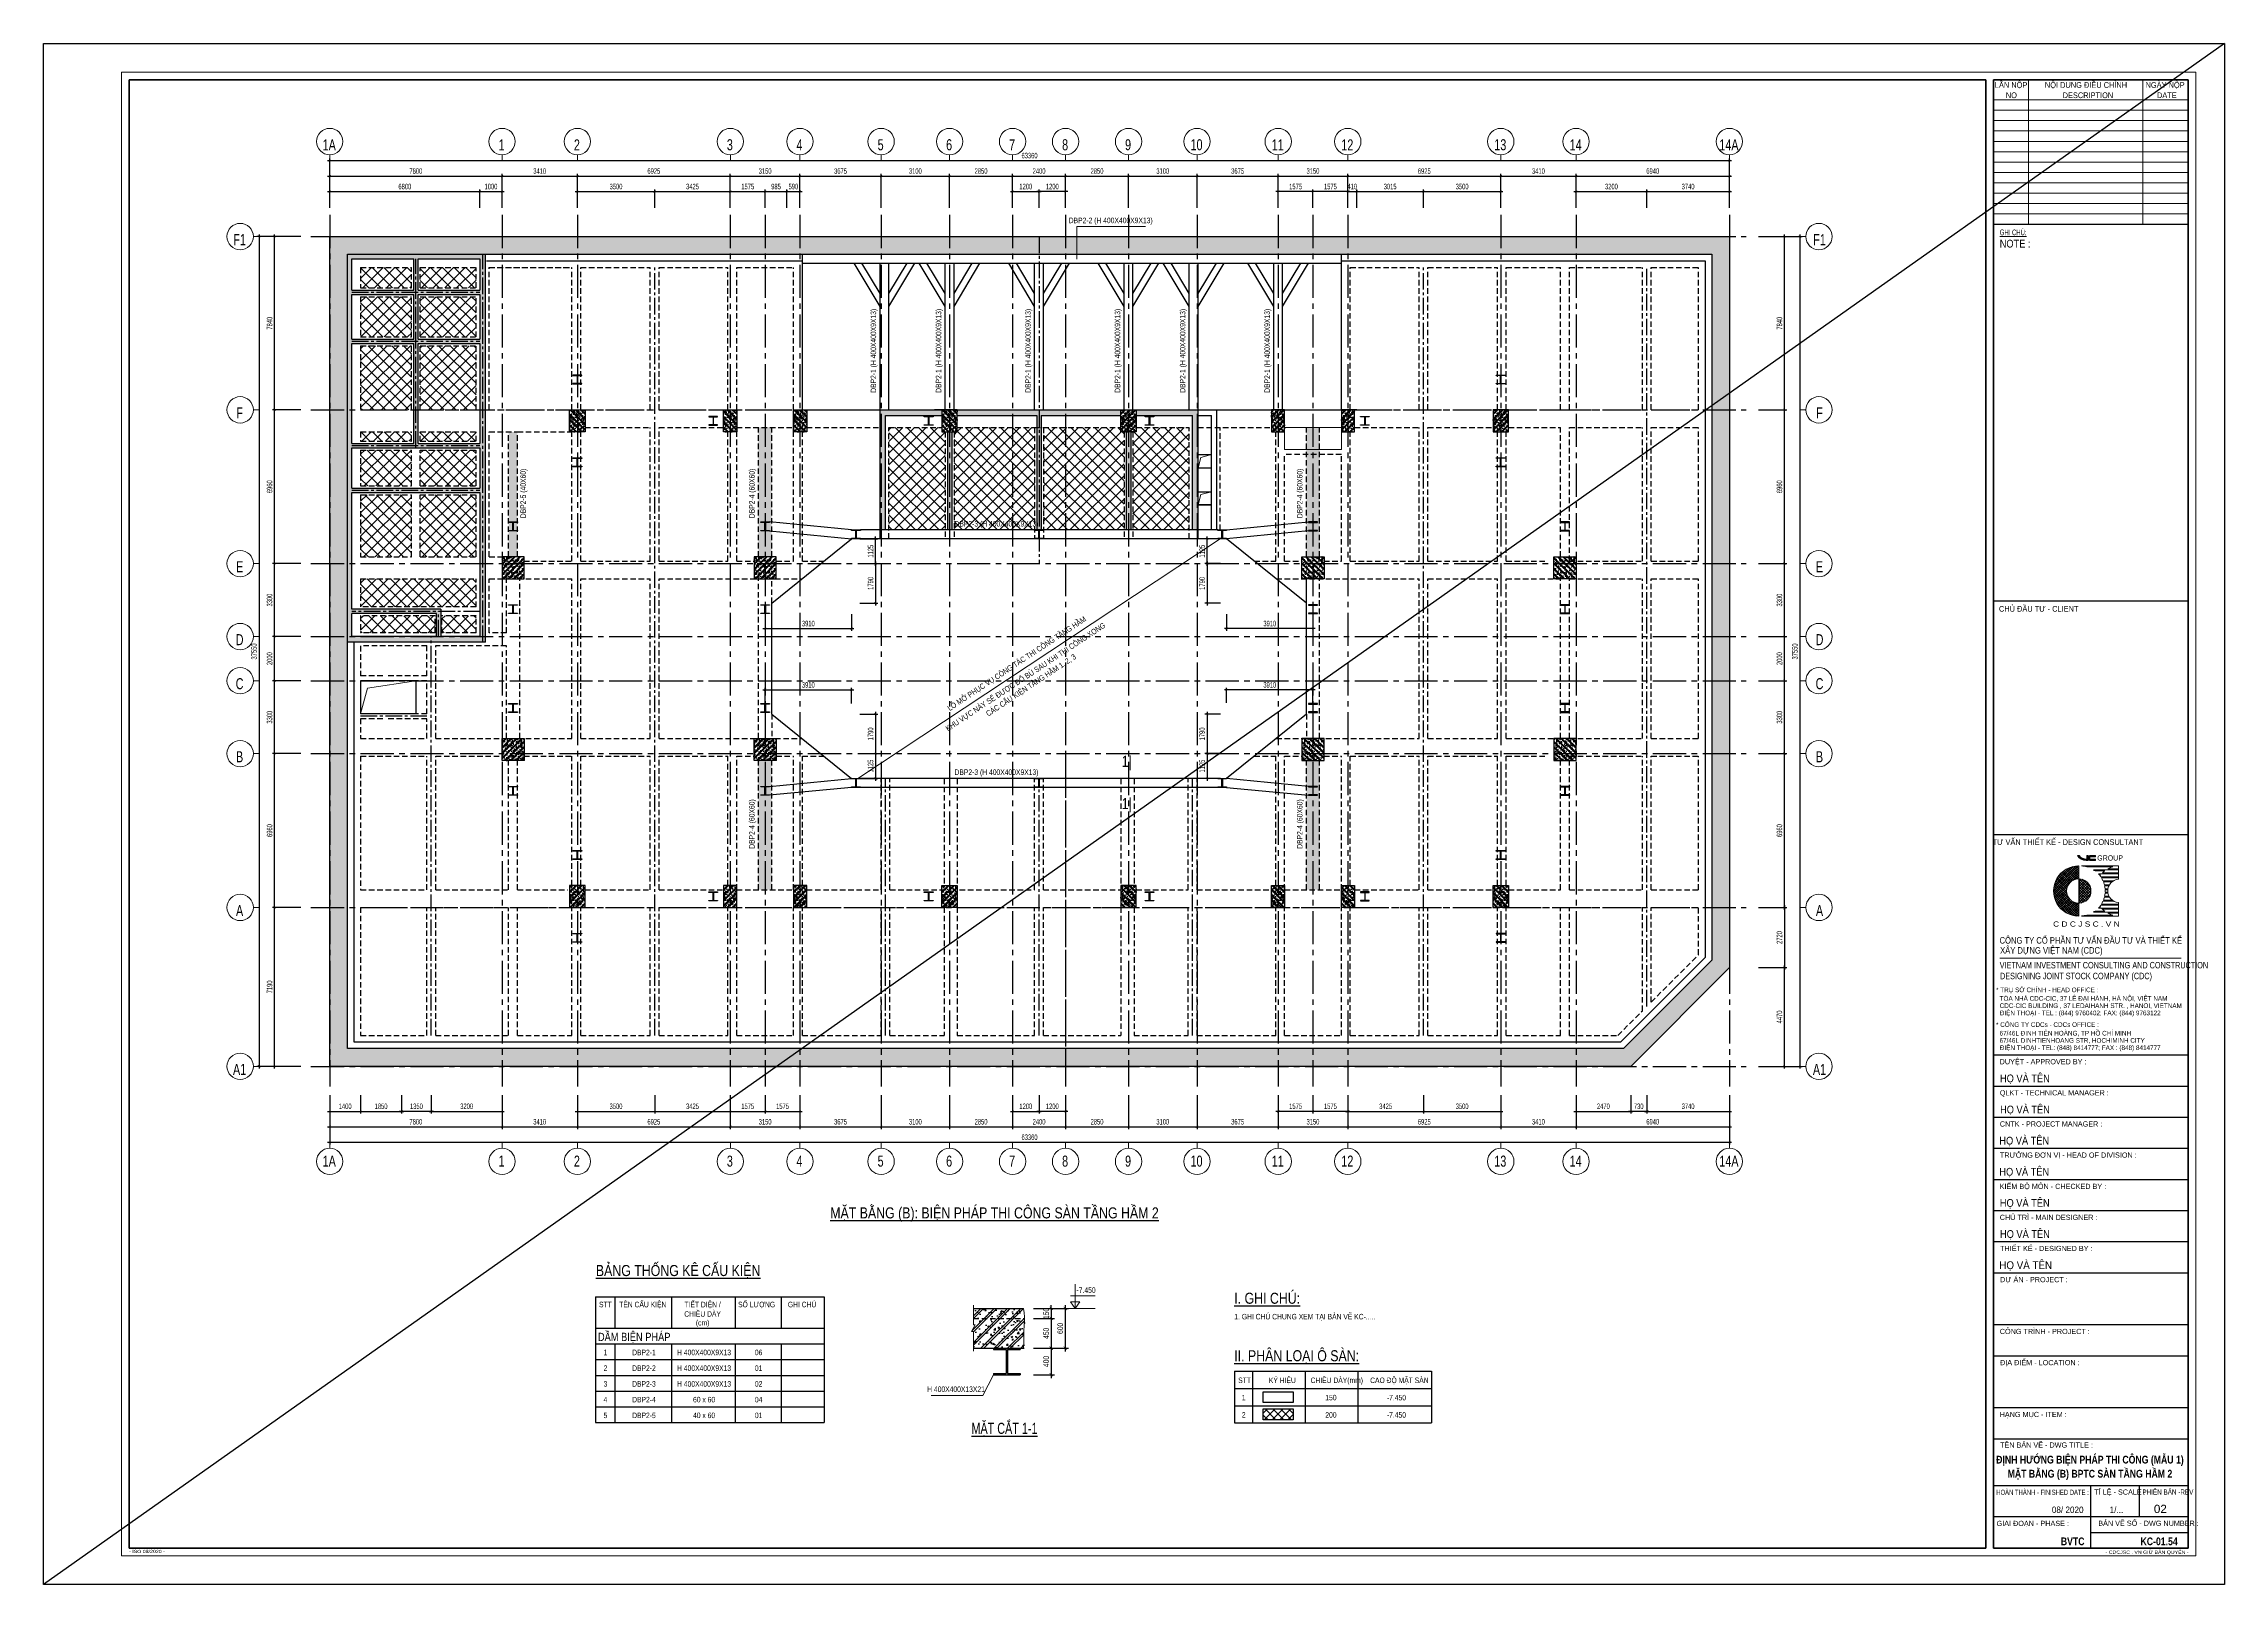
# Model space of a CAD drawing. Extents: x 71 to 1774126, y -14 to 415800.
# Drawn here: x 1549882 to 1648600, y 272647 to 342372 of the extents above; entities that cross this region are included whole.
import ezdxf
from ezdxf.enums import TextEntityAlignment as Align

# ---------------------------------------------------------------- set-up
doc = ezdxf.new("R2010")
doc.units = 0
doc.header["$LTSCALE"] = 1000
doc.header["$MEASUREMENT"] = 0
doc.header["$PDMODE"] = 3
doc.linetypes.add('CENTER2', pattern=[1.125, 0.75, -0.125, 0.125, -0.125])
doc.linetypes.add('HIDDEN', pattern=[0.375, 0.25, -0.125])
doc.layers.get('0').update_dxf_attribs({"linetype": 'CONTINUOUS'})
doc.layers.get('Defpoints').update_dxf_attribs({"linetype": 'CONTINUOUS'})
for name, color, linetype, lineweight in [('CDC -TEXT KHUNG', 7, 'CONTINUOUS', 20), ('CDC-KHUNGTEN', 7, 'CONTINUOUS', 20), ('KCS_CHI', 1, 'CONTINUOUS', 15), ('Thin_line', 251, 'CONTINUOUS', 9), ('Wall', 4, 'CONTINUOUS', 50)]:
    doc.layers.add(name, color=color, linetype=linetype, lineweight=lineweight)
for name, color, linetype in [('CDC.01.AXIS', 160, 'CENTER2'), ('CDC.02.DIM', 1, 'CONTINUOUS'), ('CDC.03.BORDER', 3, 'CONTINUOUS'), ('CDC.04.HIDDEN', 8, 'HIDDEN'), ('CDC.05.STEEL', 4, 'CONTINUOUS'), ('CDC.06.TEXT', 2, 'CONTINUOUS'), ('CDC.09.COLUMN', 4, 'CONTINUOUS'), ('CDC.10.HATCH', 9, 'CONTINUOUS'), ('CDC.16.BIGTEXT', 6, 'CONTINUOUS')]:
    doc.layers.add(name, color=color, linetype=linetype)
doc.layers.add('KCS_Plotter', color=11, linetype='CONTINUOUS', plot=False)
doc.styles.add('ARIAL', font='arial.ttf', dxfattribs={"width": 0.6})
doc.styles.add('arial1', font='arial.ttf', dxfattribs={"width": 0.7})
doc.styles.add('Arial_4', font='arial.ttf', dxfattribs={"width": 0.75, "height": 3})
doc.styles.add('Arial_B_3', font='arialbd.ttf', dxfattribs={"width": 0.75, "height": 3})
doc.styles.add('KT CDC', font='arial.ttf', dxfattribs={"width": 0.85, "height": 200})
doc.dimstyles.new('100', dxfattribs={"dimscale": 100, "dimtxt": 2.5, "dimasz": 1, "dimexe": 1, "dimexo": 0, "dimgap": 1, "dimtad": 1, "dimdec": 0, "dimdsep": 46, "dimtxsty": 'ARIAL', "dimblk": 'ARCHTICK', "dimcen": 1, "dimdle": 1, "dimclrd": 1, "dimclre": 1, "dimclrt": 2, "dimadec": 0, "dimazin": 0, "dimtfac": 0.00072, "dimtdec": 0, "dimtix": 1, "dimtmove": 2, "dimatfit": 3, "dimldrblk": 'ARCHTICK', "dimfxl": 1, "dimtolj": 1, "dimarcsym": 0})
doc.dimstyles.new('Copy of 50-150', dxfattribs={"dimscale": 100, "dimtxt": 2.5, "dimasz": 1.5, "dimexe": 1.5, "dimexo": 0, "dimgap": 1, "dimtad": 1, "dimdec": 0, "dimlfac": 0.333333, "dimzin": 5, "dimdsep": 46, "dimtxsty": 'arial1', "dimblk": 'ARCHTICK', "dimcen": 0, "dimdle": 1.5, "dimclrd": 1, "dimclre": 1, "dimclrt": 2, "dimadec": 0, "dimazin": 0, "dimtfac": 1, "dimtdec": 0, "dimtix": 1, "dimtmove": 2, "dimatfit": 3, "dimldrblk": 'ARCHTICK', "dimfxl": 1, "dimtvp": 0.0108, "dimtolj": 1, "dimtzin": 5, "dimarcsym": 0})
pattern_1 = [(37.5, (0, 0), (-3.149668, 96.3411885), [0, -76, 0, -85, 0, -81.25]), (7.5, (0, 0), (88.488835, 141.107303), [0, -41, 0, -68.5, 0, -26.25]), (327.5, (-61.5, 0), (155.707093, 0.2829527), [0, -25, 0, -90, 0, -117.5]), (317.5, (-61.5, 0), (150.30633, 43.883778), [0, -12.5, 0, -59, 0, -67.5])]

# ---------------------------------------------------------------- blocks, each defined once
blk = doc.blocks.new('TANG HAM')
at = {"layer": 'CDC.10.HATCH'}
h = blk.add_hatch(dxfattribs=at)
h.set_pattern_fill('CHAU-01', color=256, scale=70, style=0, pattern_type=2)
h.set_pattern_definition([(50, (0, 0), (502.08213, -43.92649), [52.5, -577.5]), (355, (0, 0), (-97.12593, 526.5345), [42, -462]), (100.4514, (41.84, -3.66), (404.95657, 482.60768), [44.61813, -490.79948]), (46.1842, (0, 140), (747.06873, -115.8633), [78.75, -866.25]), (96.6356, (62.26, 130.34), (654.2639, 681.8825), [66.9272, -736.1991]), (351.1842, (0, 140), (654.26336, 681.88302), [63, -693]), (21, (70, 105), (417.83494, -281.83322), [52.5, -577.5]), (326, (70, 105), (170.32073, 507.60503), [42, -462]), (71.4514, (104.8, 81.5), (588.15584, 225.77135), [44.61813, -490.79948]), (37.5, (0, 0), (8.511899, 233.025698), [0, -456.4, 0, -469, 0, -463.75]), (7.5, (0, 0), (184.148676, 276.0882), [0, -267.4, 0, -445.9, 0, -176.75]), (327.5, (-156.1, 0), (373.675705, -15.78841), [0, -175, 0, -546, 0, -724.5]), (317.5, (-226.1, 0), (408.23032, 70.07349), [0, -227.5, 0, -362.6, 0, -514.5]), (45, (0, 0), (-210.36427, 210.36427), []), (45, (0, 85.75), (-210.36427, 210.36427), [])])
h.paths.add_polyline_path([(1562833, 296090), (1562833, 333640), (1626193, 333640), (1626193, 300559), (1621725, 296090)])
h.paths.add_polyline_path([(1563633, 296890), (1563633, 332840), (1625393, 332840), (1625393, 300890), (1621393, 296890)], flags=16)
h = blk.add_hatch(dxfattribs=at)
h.set_pattern_fill('CHAU-01', color=256, scale=40, style=0, pattern_type=2)
h.set_pattern_definition([(310, (-6865, 629080.34), (286.904073, 25.100854), [30, -330]), (5, (-6865, 629080.34), (-55.500533, -300.876853), [24, -264]), (259.5486, (-6841.1, 629082.43), (231.403753, -275.775817), [25.496076, -280.456845]), (313.8158, (-6865, 629000.34), (426.89642, 66.207606), [45, -495]), (263.3644, (-6829.43, 629005.86), (373.86508, -389.64715), [38.24412, -420.6852]), (8.8158, (-6865, 629000.34), (373.86478, -389.64744), [36, -396]), (339, (-6825, 629020.34), (238.76282, 161.047556), [30, -330]), (34, (-6825, 629020.34), (97.326133, -290.06002), [24, -264]), (288.5486, (-6805.1, 629033.76), (336.08905, -129.0122), [25.496076, -280.456845]), (322.5, (-6865, 629080.34), (4.863942, -133.1575415), [0, -260.8, 0, -268, 0, -265]), (352.5, (-6865, 629080.34), (105.227815, -157.764685), [0, -152.8, 0, -254.8, 0, -101]), (32.5, (-6954.2, 629080.34), (213.5289745, 9.021949), [0, -100, 0, -312, 0, -414]), (42.5, (-6994.2, 629080.34), (233.274468, -40.041993), [0, -130, 0, -207.2, 0, -294]), (315, (-6865, 629080.34), (-120.208153, -120.208153), []), (315, (-6865, 629031.34), (-120.208153, -120.208153), [])])
h.paths.add_polyline_path([(1574103, 324800), (1573693, 324800), (1573693, 325800), (1574103, 325800)])
h.paths.add_polyline_path([(1574393, 324800), (1574103, 324800), (1574103, 325800), (1574393, 325800)])
h = blk.add_hatch(dxfattribs=at)
h.set_pattern_fill('CHAU-01', color=256, scale=40, style=0, pattern_type=2)
h.set_pattern_definition([(310, (0, 629080.34), (286.904073, 25.100854), [30, -330]), (5, (0, 629080.34), (-55.500533, -300.876853), [24, -264]), (259.5486, (23.9, 629082.43), (231.403753, -275.775817), [25.496076, -280.456845]), (313.8158, (0, 629000.34), (426.89642, 66.207606), [45, -495]), (263.3644, (35.57, 629005.86), (373.86508, -389.64715), [38.24412, -420.6852]), (8.8158, (0, 629000.34), (373.86478, -389.64744), [36, -396]), (339, (40, 629020.34), (238.76282, 161.047556), [30, -330]), (34, (40, 629020.34), (97.326133, -290.06002), [24, -264]), (288.5486, (59.9, 629033.76), (336.08905, -129.0122), [25.496076, -280.456845]), (322.5, (0, 629080.34), (4.863942, -133.1575415), [0, -260.8, 0, -268, 0, -265]), (352.5, (0, 629080.34), (105.227815, -157.764685), [0, -152.8, 0, -254.8, 0, -101]), (32.5, (-89.2, 629080.34), (213.5289745, 9.021949), [0, -100, 0, -312, 0, -414]), (42.5, (-129.2, 629080.34), (233.274468, -40.041993), [0, -130, 0, -207.2, 0, -294]), (315, (0, 629080.34), (-120.208153, -120.208153), []), (315, (0, 629031.34), (-120.208153, -120.208153), [])])
h.paths.add_polyline_path([(1581258, 324800), (1580968, 324800), (1580968, 325800), (1581258, 325800)])
h.paths.add_polyline_path([(1580658, 324800), (1580658, 325800), (1580968, 325800), (1580968, 324800)])
h = blk.add_hatch(dxfattribs=at)
h.set_pattern_fill('CHAU-01', color=256, scale=40, style=0, pattern_type=2)
h.set_pattern_definition([(310, (3270, 629080.34), (286.904073, 25.100854), [30, -330]), (5, (3270, 629080.34), (-55.500533, -300.876853), [24, -264]), (259.5486, (3293.9, 629082.43), (231.403753, -275.775817), [25.496076, -280.456845]), (313.8158, (3270, 629000.34), (426.89642, 66.207606), [45, -495]), (263.3644, (3305.57, 629005.86), (373.86508, -389.64715), [38.24412, -420.6852]), (8.8158, (3270, 629000.34), (373.86478, -389.64744), [36, -396]), (339, (3310, 629020.34), (238.76282, 161.047556), [30, -330]), (34, (3310, 629020.34), (97.326133, -290.06002), [24, -264]), (288.5486, (3329.9, 629033.76), (336.08905, -129.0122), [25.496076, -280.456845]), (322.5, (3270, 629080.34), (4.863942, -133.1575415), [0, -260.8, 0, -268, 0, -265]), (352.5, (3270, 629080.34), (105.227815, -157.764685), [0, -152.8, 0, -254.8, 0, -101]), (32.5, (3180.8, 629080.34), (213.5289745, 9.021949), [0, -100, 0, -312, 0, -414]), (42.5, (3140.8, 629080.34), (233.274468, -40.041993), [0, -130, 0, -207.2, 0, -294]), (315, (3270, 629080.34), (-120.208153, -120.208153), []), (315, (3270, 629031.34), (-120.208153, -120.208153), [])])
h.paths.add_polyline_path([(1584238, 324800), (1583828, 324800), (1583828, 325800), (1584238, 325800)])
h.paths.add_polyline_path([(1584428, 325800), (1584428, 324800), (1584238, 324800), (1584238, 325800)])
h = blk.add_hatch(dxfattribs=at)
h.set_pattern_fill('CHAU-01', color=256, scale=40, style=0, pattern_type=2)
h.set_pattern_definition([(310, (9985, 629080.34), (286.904073, 25.100854), [30, -330]), (5, (9985, 629080.34), (-55.500533, -300.876853), [24, -264]), (259.5486, (10008.9, 629082.43), (231.403753, -275.775817), [25.496076, -280.456845]), (313.8158, (9985, 629000.34), (426.89642, 66.207606), [45, -495]), (263.3644, (10020.57, 629005.86), (373.86508, -389.64715), [38.24412, -420.6852]), (8.8158, (9985, 629000.34), (373.86478, -389.64744), [36, -396]), (339, (10025, 629020.34), (238.76282, 161.047556), [30, -330]), (34, (10025, 629020.34), (97.326133, -290.06002), [24, -264]), (288.5486, (10044.9, 629033.76), (336.08905, -129.0122), [25.496076, -280.456845]), (322.5, (9985, 629080.34), (4.863942, -133.1575415), [0, -260.8, 0, -268, 0, -265]), (352.5, (9985, 629080.34), (105.227815, -157.764685), [0, -152.8, 0, -254.8, 0, -101]), (32.5, (9895.8, 629080.34), (213.5289745, 9.021949), [0, -100, 0, -312, 0, -414]), (42.5, (9855.8, 629080.34), (233.274468, -40.041993), [0, -130, 0, -207.2, 0, -294]), (315, (9985, 629080.34), (-120.208153, -120.208153), []), (315, (9985, 629031.34), (-120.208153, -120.208153), [])])
h.paths.add_polyline_path([(1590953, 324800), (1590543, 324800), (1590543, 325800), (1590953, 325800)])
h.paths.add_polyline_path([(1591243, 324800), (1590953, 324800), (1590953, 325800), (1591243, 325800)])
h = blk.add_hatch(dxfattribs=at)
h.set_pattern_fill('CHAU-01', color=256, scale=40, style=0, pattern_type=2)
h.set_pattern_definition([(230, (3179901.3, 629080.34), (-286.904073, 25.100854), [30, -330]), (175, (3179901.3, 629080.34), (55.500533, -300.876853), [24, -264]), (280.4514, (3179877.38, 629082.43), (-231.403753, -275.775817), [25.496076, -280.456845]), (226.1842, (3179901.3, 629000.34), (-426.89642, 66.207606), [45, -495]), (276.6356, (3179865.7, 629005.86), (-373.86508, -389.64715), [38.24412, -420.6852]), (171.1842, (3179901.3, 629000.34), (-373.86478, -389.64744), [36, -396]), (201, (3179861.3, 629020.34), (-238.76282, 161.047556), [30, -330]), (146, (3179861.3, 629020.34), (-97.326133, -290.06002), [24, -264]), (251.4514, (3179841.4, 629033.76), (-336.08905, -129.0122), [25.496076, -280.456845]), (217.5, (3179901.29, 629080.34), (-4.863942, -133.1575415), [0, -260.8, 0, -268, 0, -265]), (187.5, (3179901.29, 629080.34), (-105.227815, -157.764685), [0, -152.8, 0, -254.8, 0, -101]), (147.5, (3179990.49, 629080.34), (-213.5289745, 9.021949), [0, -100, 0, -312, 0, -414]), (137.5, (3180030.5, 629080.34), (-233.274468, -40.041993), [0, -130, 0, -207.2, 0, -294]), (225, (3179901.3, 629080.34), (120.208153, -120.208153), []), (225, (3179901.3, 629031.34), (120.208153, -120.208153), [])])
h.paths.add_polyline_path([(1598933, 324800), (1599343, 324800), (1599343, 325800), (1598933, 325800)])
h.paths.add_polyline_path([(1598643, 324800), (1598933, 324800), (1598933, 325800), (1598643, 325800)])
h = blk.add_hatch(dxfattribs=at)
h.set_pattern_fill('CHAU-01', color=256, scale=40, style=0, pattern_type=2)
h.set_pattern_definition([(230, (3186616.3, 629080.34), (-286.904073, 25.100854), [30, -330]), (175, (3186616.3, 629080.34), (55.500533, -300.876853), [24, -264]), (280.4514, (3186592.38, 629082.43), (-231.403753, -275.775817), [25.496076, -280.456845]), (226.1842, (3186616.3, 629000.34), (-426.89642, 66.207606), [45, -495]), (276.6356, (3186580.7, 629005.86), (-373.86508, -389.64715), [38.24412, -420.6852]), (171.1842, (3186616.3, 629000.34), (-373.86478, -389.64744), [36, -396]), (201, (3186576.3, 629020.34), (-238.76282, 161.047556), [30, -330]), (146, (3186576.3, 629020.34), (-97.326133, -290.06002), [24, -264]), (251.4514, (3186556.4, 629033.76), (-336.08905, -129.0122), [25.496076, -280.456845]), (217.5, (3186616.29, 629080.34), (-4.863942, -133.1575415), [0, -260.8, 0, -268, 0, -265]), (187.5, (3186616.29, 629080.34), (-105.227815, -157.764685), [0, -152.8, 0, -254.8, 0, -101]), (147.5, (3186705.49, 629080.34), (-213.5289745, 9.021949), [0, -100, 0, -312, 0, -414]), (137.5, (3186745.5, 629080.34), (-233.274468, -40.041993), [0, -130, 0, -207.2, 0, -294]), (225, (3186616.3, 629080.34), (120.208153, -120.208153), []), (225, (3186616.3, 629031.34), (120.208153, -120.208153), [])])
h.paths.add_polyline_path([(1605648, 324800), (1606058, 324800), (1606058, 325800), (1605648, 325800)])
h.paths.add_polyline_path([(1605458, 325800), (1605458, 324800), (1605648, 324800), (1605648, 325800)])
h = blk.add_hatch(dxfattribs=at)
h.set_pattern_fill('CHAU-01', color=256, scale=40, style=0, pattern_type=2)
h.set_pattern_definition([(230, (3189886.3, 629080.34), (-286.904073, 25.100854), [30, -330]), (175, (3189886.3, 629080.34), (55.500533, -300.876853), [24, -264]), (280.4514, (3189862.38, 629082.43), (-231.403753, -275.775817), [25.496076, -280.456845]), (226.1842, (3189886.3, 629000.34), (-426.89642, 66.207606), [45, -495]), (276.6356, (3189850.7, 629005.86), (-373.86508, -389.64715), [38.24412, -420.6852]), (171.1842, (3189886.3, 629000.34), (-373.86478, -389.64744), [36, -396]), (201, (3189846.3, 629020.34), (-238.76282, 161.047556), [30, -330]), (146, (3189846.3, 629020.34), (-97.326133, -290.06002), [24, -264]), (251.4514, (3189826.4, 629033.76), (-336.08905, -129.0122), [25.496076, -280.456845]), (217.5, (3189886.29, 629080.34), (-4.863942, -133.1575415), [0, -260.8, 0, -268, 0, -265]), (187.5, (3189886.29, 629080.34), (-105.227815, -157.764685), [0, -152.8, 0, -254.8, 0, -101]), (147.5, (3189975.49, 629080.34), (-213.5289745, 9.021949), [0, -100, 0, -312, 0, -414]), (137.5, (3190015.5, 629080.34), (-233.274468, -40.041993), [0, -130, 0, -207.2, 0, -294]), (225, (3189886.3, 629080.34), (120.208153, -120.208153), []), (225, (3189886.3, 629031.34), (120.208153, -120.208153), [])])
h.paths.add_polyline_path([(1608628, 324800), (1608918, 324800), (1608918, 325800), (1608628, 325800)])
h.paths.add_polyline_path([(1609228, 324800), (1609228, 325800), (1608918, 325800), (1608918, 324800)])
h = blk.add_hatch(dxfattribs=at)
h.set_pattern_fill('CHAU-01', color=256, scale=40, style=0, pattern_type=2)
h.set_pattern_definition([(230, (3196751.3, 629080.34), (-286.904073, 25.100854), [30, -330]), (175, (3196751.3, 629080.34), (55.500533, -300.876853), [24, -264]), (280.4514, (3196727.38, 629082.43), (-231.403753, -275.775817), [25.496076, -280.456845]), (226.1842, (3196751.3, 629000.34), (-426.89642, 66.207606), [45, -495]), (276.6356, (3196715.7, 629005.86), (-373.86508, -389.64715), [38.24412, -420.6852]), (171.1842, (3196751.3, 629000.34), (-373.86478, -389.64744), [36, -396]), (201, (3196711.3, 629020.34), (-238.76282, 161.047556), [30, -330]), (146, (3196711.3, 629020.34), (-97.326133, -290.06002), [24, -264]), (251.4514, (3196691.4, 629033.76), (-336.08905, -129.0122), [25.496076, -280.456845]), (217.5, (3196751.29, 629080.34), (-4.863942, -133.1575415), [0, -260.8, 0, -268, 0, -265]), (187.5, (3196751.29, 629080.34), (-105.227815, -157.764685), [0, -152.8, 0, -254.8, 0, -101]), (147.5, (3196840.49, 629080.34), (-213.5289745, 9.021949), [0, -100, 0, -312, 0, -414]), (137.5, (3196880.5, 629080.34), (-233.274468, -40.041993), [0, -130, 0, -207.2, 0, -294]), (225, (3196751.3, 629080.34), (120.208153, -120.208153), []), (225, (3196751.3, 629031.34), (120.208153, -120.208153), [])])
h.paths.add_polyline_path([(1615783, 324800), (1616193, 324800), (1616193, 325800), (1615783, 325800)])
h.paths.add_polyline_path([(1615493, 324800), (1615783, 324800), (1615783, 325800), (1615493, 325800)])
h = blk.add_hatch(dxfattribs=at)
h.set_pattern_fill('CHAU-01', color=256, scale=40, style=0, pattern_type=2)
h.set_pattern_definition([(50, (-118205.24, 13550.65), (286.904073, -25.100854), [30, -330]), (355, (-118205.24, 13550.65), (-55.500533, 300.876853), [24, -264]), (100.4514, (-118181.34, 13548.56), (231.403753, 275.775817), [25.496076, -280.456845]), (46.1842, (-118205.24, 13630.65), (426.89642, -66.207606), [45, -495]), (96.6356, (-118169.67, 13625.13), (373.86508, 389.64715), [38.24412, -420.6852]), (351.1842, (-118205.24, 13630.65), (373.86478, 389.64744), [36, -396]), (21, (-118165.24, 13610.65), (238.76282, -161.047556), [30, -330]), (326, (-118165.24, 13610.65), (97.326133, 290.06002), [24, -264]), (71.4514, (-118145.35, 13597.23), (336.08905, 129.0122), [25.496076, -280.456845]), (37.5, (-118205.24, 13550.65), (4.863942, 133.1575415), [0, -260.8, 0, -268, 0, -265]), (7.5, (-118205.24, 13550.65), (105.227815, 157.764685), [0, -152.8, 0, -254.8, 0, -101]), (327.5, (-118294.44, 13550.65), (213.5289745, -9.021949), [0, -100, 0, -312, 0, -414]), (317.5, (-118334.44, 13550.65), (233.274468, 40.041993), [0, -130, 0, -207.2, 0, -294]), (45, (-118205.24, 13550.65), (-120.208153, 120.208153), []), (45, (-118205.24, 13599.65), (-120.208153, 120.208153), [])])
h.paths.add_polyline_path([(1571633, 319150), (1570633, 319150), (1570633, 318150), (1571633, 318150)])
h = blk.add_hatch(dxfattribs=at)
h.set_pattern_fill('CHAU-01', color=256, scale=40, style=0, pattern_type=2)
h.set_pattern_definition([(50, (-106795.24, 13550.65), (286.904073, -25.100854), [30, -330]), (355, (-106795.24, 13550.65), (-55.500533, 300.876853), [24, -264]), (100.4514, (-106771.34, 13548.56), (231.403753, 275.775817), [25.496076, -280.456845]), (46.1842, (-106795.24, 13630.65), (426.89642, -66.207606), [45, -495]), (96.6356, (-106759.67, 13625.13), (373.86508, 389.64715), [38.24412, -420.6852]), (351.1842, (-106795.24, 13630.65), (373.86478, 389.64744), [36, -396]), (21, (-106755.24, 13610.65), (238.76282, -161.047556), [30, -330]), (326, (-106755.24, 13610.65), (97.326133, 290.06002), [24, -264]), (71.4514, (-106735.35, 13597.23), (336.08905, 129.0122), [25.496076, -280.456845]), (37.5, (-106795.24, 13550.65), (4.863942, 133.1575415), [0, -260.8, 0, -268, 0, -265]), (7.5, (-106795.24, 13550.65), (105.227815, 157.764685), [0, -152.8, 0, -254.8, 0, -101]), (327.5, (-106884.44, 13550.65), (213.5289745, -9.021949), [0, -100, 0, -312, 0, -414]), (317.5, (-106924.44, 13550.65), (233.274468, 40.041993), [0, -130, 0, -207.2, 0, -294]), (45, (-106795.24, 13550.65), (-120.208153, 120.208153), []), (45, (-106795.24, 13599.65), (-120.208153, 120.208153), [])])
h.paths.add_polyline_path([(1583043, 319150), (1582043, 319150), (1582043, 318150), (1583043, 318150)])
h = blk.add_hatch(dxfattribs=at)
h.set_pattern_fill('CHAU-01', color=256, scale=40, style=0, pattern_type=2)
h.set_pattern_definition([(130, (3296681.54, 13550.65), (-286.904073, -25.100854), [30, -330]), (185, (3296681.54, 13550.65), (55.500533, 300.876853), [24, -264]), (79.5486, (3296657.63, 13548.56), (-231.403753, 275.775817), [25.496076, -280.456845]), (133.8158, (3296681.54, 13630.65), (-426.89642, -66.207606), [45, -495]), (83.3644, (3296645.96, 13625.13), (-373.86508, 389.64715), [38.24412, -420.6852]), (188.8158, (3296681.54, 13630.65), (-373.86478, 389.64744), [36, -396]), (159, (3296641.54, 13610.65), (-238.76282, -161.047556), [30, -330]), (214, (3296641.54, 13610.65), (-97.326133, 290.06002), [24, -264]), (108.5486, (3296621.64, 13597.23), (-336.08905, 129.0122), [25.496076, -280.456845]), (142.5, (3296681.54, 13550.65), (-4.863942, 133.1575415), [0, -260.8, 0, -268, 0, -265]), (172.5, (3296681.54, 13550.65), (-105.227815, 157.764685), [0, -152.8, 0, -254.8, 0, -101]), (212.5, (3296770.74, 13550.65), (-213.5289745, -9.021949), [0, -100, 0, -312, 0, -414]), (222.5, (3296810.74, 13550.65), (-233.274468, 40.041993), [0, -130, 0, -207.2, 0, -294]), (135, (3296681.54, 13550.65), (120.208153, 120.208153), []), (135, (3296681.54, 13599.65), (120.208153, 120.208153), [])])
h.paths.add_polyline_path([(1606843, 319150), (1607843, 319150), (1607843, 318150), (1606843, 318150)])
h = blk.add_hatch(dxfattribs=at)
h.set_pattern_fill('CHAU-01', color=256, scale=40, style=0, pattern_type=2)
h.set_pattern_definition([(130, (3308091.54, 13550.65), (-286.904073, -25.100854), [30, -330]), (185, (3308091.54, 13550.65), (55.500533, 300.876853), [24, -264]), (79.5486, (3308067.63, 13548.56), (-231.403753, 275.775817), [25.496076, -280.456845]), (133.8158, (3308091.54, 13630.65), (-426.89642, -66.207606), [45, -495]), (83.3644, (3308055.96, 13625.13), (-373.86508, 389.64715), [38.24412, -420.6852]), (188.8158, (3308091.54, 13630.65), (-373.86478, 389.64744), [36, -396]), (159, (3308051.54, 13610.65), (-238.76282, -161.047556), [30, -330]), (214, (3308051.54, 13610.65), (-97.326133, 290.06002), [24, -264]), (108.5486, (3308031.64, 13597.23), (-336.08905, 129.0122), [25.496076, -280.456845]), (142.5, (3308091.54, 13550.65), (-4.863942, 133.1575415), [0, -260.8, 0, -268, 0, -265]), (172.5, (3308091.54, 13550.65), (-105.227815, 157.764685), [0, -152.8, 0, -254.8, 0, -101]), (212.5, (3308180.74, 13550.65), (-213.5289745, -9.021949), [0, -100, 0, -312, 0, -414]), (222.5, (3308220.74, 13550.65), (-233.274468, 40.041993), [0, -130, 0, -207.2, 0, -294]), (135, (3308091.54, 13550.65), (120.208153, 120.208153), []), (135, (3308091.54, 13599.65), (120.208153, 120.208153), [])])
h.paths.add_polyline_path([(1618253, 319150), (1619253, 319150), (1619253, 318150), (1618253, 318150)])
h = blk.add_hatch(dxfattribs=at)
h.set_pattern_fill('CHAU-01', color=256, scale=40, style=0, pattern_type=2)
h.set_pattern_definition([(50, (-118205.24, 13170.65), (286.904073, -25.100854), [30, -330]), (355, (-118205.24, 13170.65), (-55.500533, 300.876853), [24, -264]), (100.4514, (-118181.34, 13168.56), (231.403753, 275.775817), [25.496076, -280.456845]), (46.1842, (-118205.24, 13250.65), (426.89642, -66.207606), [45, -495]), (96.6356, (-118169.67, 13245.13), (373.86508, 389.64715), [38.24412, -420.6852]), (351.1842, (-118205.24, 13250.65), (373.86478, 389.64744), [36, -396]), (21, (-118165.24, 13230.65), (238.76282, -161.047556), [30, -330]), (326, (-118165.24, 13230.65), (97.326133, 290.06002), [24, -264]), (71.4514, (-118145.35, 13217.23), (336.08905, 129.0122), [25.496076, -280.456845]), (37.5, (-118205.24, 13170.65), (4.863942, 133.1575415), [0, -260.8, 0, -268, 0, -265]), (7.5, (-118205.24, 13170.65), (105.227815, 157.764685), [0, -152.8, 0, -254.8, 0, -101]), (327.5, (-118294.44, 13170.65), (213.5289745, -9.021949), [0, -100, 0, -312, 0, -414]), (317.5, (-118334.44, 13170.65), (233.274468, 40.041993), [0, -130, 0, -207.2, 0, -294]), (45, (-118205.24, 13170.65), (-120.208153, 120.208153), []), (45, (-118205.24, 13219.65), (-120.208153, 120.208153), [])])
h.paths.add_polyline_path([(1571633, 309930), (1570633, 309930), (1570633, 310930), (1571633, 310930)])
h = blk.add_hatch(dxfattribs=at)
h.set_pattern_fill('CHAU-01', color=256, scale=40, style=0, pattern_type=2)
h.set_pattern_definition([(50, (-106795.24, 13170.65), (286.904073, -25.100854), [30, -330]), (355, (-106795.24, 13170.65), (-55.500533, 300.876853), [24, -264]), (100.4514, (-106771.34, 13168.56), (231.403753, 275.775817), [25.496076, -280.456845]), (46.1842, (-106795.24, 13250.65), (426.89642, -66.207606), [45, -495]), (96.6356, (-106759.67, 13245.13), (373.86508, 389.64715), [38.24412, -420.6852]), (351.1842, (-106795.24, 13250.65), (373.86478, 389.64744), [36, -396]), (21, (-106755.24, 13230.65), (238.76282, -161.047556), [30, -330]), (326, (-106755.24, 13230.65), (97.326133, 290.06002), [24, -264]), (71.4514, (-106735.35, 13217.23), (336.08905, 129.0122), [25.496076, -280.456845]), (37.5, (-106795.24, 13170.65), (4.863942, 133.1575415), [0, -260.8, 0, -268, 0, -265]), (7.5, (-106795.24, 13170.65), (105.227815, 157.764685), [0, -152.8, 0, -254.8, 0, -101]), (327.5, (-106884.44, 13170.65), (213.5289745, -9.021949), [0, -100, 0, -312, 0, -414]), (317.5, (-106924.44, 13170.65), (233.274468, 40.041993), [0, -130, 0, -207.2, 0, -294]), (45, (-106795.24, 13170.65), (-120.208153, 120.208153), []), (45, (-106795.24, 13219.65), (-120.208153, 120.208153), [])])
h.paths.add_polyline_path([(1583043, 309930), (1582043, 309930), (1582043, 310930), (1583043, 310930)])
h = blk.add_hatch(dxfattribs=at)
h.set_pattern_fill('CHAU-01', color=256, scale=40, style=0, pattern_type=2)
h.set_pattern_definition([(130, (3296681.54, 13170.65), (-286.904073, -25.100854), [30, -330]), (185, (3296681.54, 13170.65), (55.500533, 300.876853), [24, -264]), (79.5486, (3296657.63, 13168.56), (-231.403753, 275.775817), [25.496076, -280.456845]), (133.8158, (3296681.54, 13250.65), (-426.89642, -66.207606), [45, -495]), (83.3644, (3296645.96, 13245.13), (-373.86508, 389.64715), [38.24412, -420.6852]), (188.8158, (3296681.54, 13250.65), (-373.86478, 389.64744), [36, -396]), (159, (3296641.54, 13230.65), (-238.76282, -161.047556), [30, -330]), (214, (3296641.54, 13230.65), (-97.326133, 290.06002), [24, -264]), (108.5486, (3296621.64, 13217.23), (-336.08905, 129.0122), [25.496076, -280.456845]), (142.5, (3296681.54, 13170.65), (-4.863942, 133.1575415), [0, -260.8, 0, -268, 0, -265]), (172.5, (3296681.54, 13170.65), (-105.227815, 157.764685), [0, -152.8, 0, -254.8, 0, -101]), (212.5, (3296770.74, 13170.65), (-213.5289745, -9.021949), [0, -100, 0, -312, 0, -414]), (222.5, (3296810.74, 13170.65), (-233.274468, 40.041993), [0, -130, 0, -207.2, 0, -294]), (135, (3296681.54, 13170.65), (120.208153, 120.208153), []), (135, (3296681.54, 13219.65), (120.208153, 120.208153), [])])
h.paths.add_polyline_path([(1606843, 309930), (1607843, 309930), (1607843, 310930), (1606843, 310930)])
h = blk.add_hatch(dxfattribs=at)
h.set_pattern_fill('CHAU-01', color=256, scale=40, style=0, pattern_type=2)
h.set_pattern_definition([(130, (3308091.54, 13170.65), (-286.904073, -25.100854), [30, -330]), (185, (3308091.54, 13170.65), (55.500533, 300.876853), [24, -264]), (79.5486, (3308067.63, 13168.56), (-231.403753, 275.775817), [25.496076, -280.456845]), (133.8158, (3308091.54, 13250.65), (-426.89642, -66.207606), [45, -495]), (83.3644, (3308055.96, 13245.13), (-373.86508, 389.64715), [38.24412, -420.6852]), (188.8158, (3308091.54, 13250.65), (-373.86478, 389.64744), [36, -396]), (159, (3308051.54, 13230.65), (-238.76282, -161.047556), [30, -330]), (214, (3308051.54, 13230.65), (-97.326133, 290.06002), [24, -264]), (108.5486, (3308031.64, 13217.23), (-336.08905, 129.0122), [25.496076, -280.456845]), (142.5, (3308091.54, 13170.65), (-4.863942, 133.1575415), [0, -260.8, 0, -268, 0, -265]), (172.5, (3308091.54, 13170.65), (-105.227815, 157.764685), [0, -152.8, 0, -254.8, 0, -101]), (212.5, (3308180.74, 13170.65), (-213.5289745, -9.021949), [0, -100, 0, -312, 0, -414]), (222.5, (3308220.74, 13170.65), (-233.274468, 40.041993), [0, -130, 0, -207.2, 0, -294]), (135, (3308091.54, 13170.65), (120.208153, 120.208153), []), (135, (3308091.54, 13219.65), (120.208153, 120.208153), [])])
h.paths.add_polyline_path([(1618253, 309930), (1619253, 309930), (1619253, 310930), (1618253, 310930)])
h = blk.add_hatch(dxfattribs=at)
h.set_pattern_fill('CHAU-01', color=256, scale=40, style=0, pattern_type=2)
h.set_pattern_definition([(50, (-6865, 0), (286.904073, -25.100854), [30, -330]), (355, (-6865, 0), (-55.500533, 300.876853), [24, -264]), (100.4514, (-6841.1, -2.1), (231.403753, 275.775817), [25.496076, -280.456845]), (46.1842, (-6865, 80), (426.89642, -66.207606), [45, -495]), (96.6356, (-6829.43, 74.5), (373.86508, 389.64715), [38.24412, -420.6852]), (351.1842, (-6865, 80), (373.86478, 389.64744), [36, -396]), (21, (-6825, 60), (238.76282, -161.047556), [30, -330]), (326, (-6825, 60), (97.326133, 290.06002), [24, -264]), (71.4514, (-6805.1, 46.58), (336.08905, 129.0122), [25.496076, -280.456845]), (37.5, (-6865, 0), (4.863942, 133.1575415), [0, -260.8, 0, -268, 0, -265]), (7.5, (-6865, 0), (105.227815, 157.764685), [0, -152.8, 0, -254.8, 0, -101]), (327.5, (-6954.2, 0), (213.5289745, -9.021949), [0, -100, 0, -312, 0, -414]), (317.5, (-6994.2, 0), (233.274468, 40.041993), [0, -130, 0, -207.2, 0, -294]), (45, (-6865, 0), (-120.208153, 120.208153), []), (45, (-6865, 49), (-120.208153, 120.208153), [])])
h.paths.add_polyline_path([(1574103, 304280), (1573693, 304280), (1573693, 303280), (1574103, 303280)])
h.paths.add_polyline_path([(1574393, 304280), (1574103, 304280), (1574103, 303280), (1574393, 303280)])
h = blk.add_hatch(dxfattribs=at)
h.set_pattern_fill('CHAU-01', color=256, scale=40, style=0, pattern_type=2)
h.set_pattern_definition([(50, (0, 0), (286.904073, -25.100854), [30, -330]), (355, (0, 0), (-55.500533, 300.876853), [24, -264]), (100.4514, (23.9, -2.1), (231.403753, 275.775817), [25.496076, -280.456845]), (46.1842, (0, 80), (426.89642, -66.207606), [45, -495]), (96.6356, (35.57, 74.5), (373.86508, 389.64715), [38.24412, -420.6852]), (351.1842, (0, 80), (373.86478, 389.64744), [36, -396]), (21, (40, 60), (238.76282, -161.047556), [30, -330]), (326, (40, 60), (97.326133, 290.06002), [24, -264]), (71.4514, (59.9, 46.58), (336.08905, 129.0122), [25.496076, -280.456845]), (37.5, (0, 0), (4.863942, 133.1575415), [0, -260.8, 0, -268, 0, -265]), (7.5, (0, 0), (105.227815, 157.764685), [0, -152.8, 0, -254.8, 0, -101]), (327.5, (-89.2, 0), (213.5289745, -9.021949), [0, -100, 0, -312, 0, -414]), (317.5, (-129.2, 0), (233.274468, 40.041993), [0, -130, 0, -207.2, 0, -294]), (45, (0, 0), (-120.208153, 120.208153), []), (45, (0, 49), (-120.208153, 120.208153), [])])
h.paths.add_polyline_path([(1581258, 304280), (1580968, 304280), (1580968, 303280), (1581258, 303280)])
h.paths.add_polyline_path([(1580658, 304280), (1580658, 303280), (1580968, 303280), (1580968, 304280)])
h = blk.add_hatch(dxfattribs=at)
h.set_pattern_fill('CHAU-01', color=256, scale=40, style=0, pattern_type=2)
h.set_pattern_definition([(50, (3270, 0), (286.904073, -25.100854), [30, -330]), (355, (3270, 0), (-55.500533, 300.876853), [24, -264]), (100.4514, (3293.9, -2.1), (231.403753, 275.775817), [25.496076, -280.456845]), (46.1842, (3270, 80), (426.89642, -66.207606), [45, -495]), (96.6356, (3305.57, 74.5), (373.86508, 389.64715), [38.24412, -420.6852]), (351.1842, (3270, 80), (373.86478, 389.64744), [36, -396]), (21, (3310, 60), (238.76282, -161.047556), [30, -330]), (326, (3310, 60), (97.326133, 290.06002), [24, -264]), (71.4514, (3329.9, 46.58), (336.08905, 129.0122), [25.496076, -280.456845]), (37.5, (3270, 0), (4.863942, 133.1575415), [0, -260.8, 0, -268, 0, -265]), (7.5, (3270, 0), (105.227815, 157.764685), [0, -152.8, 0, -254.8, 0, -101]), (327.5, (3180.8, 0), (213.5289745, -9.021949), [0, -100, 0, -312, 0, -414]), (317.5, (3140.8, 0), (233.274468, 40.041993), [0, -130, 0, -207.2, 0, -294]), (45, (3270, 0), (-120.208153, 120.208153), []), (45, (3270, 49), (-120.208153, 120.208153), [])])
h.paths.add_polyline_path([(1584238, 304280), (1583828, 304280), (1583828, 303280), (1584238, 303280)])
h.paths.add_polyline_path([(1584428, 303280), (1584428, 304280), (1584238, 304280), (1584238, 303280)])
h = blk.add_hatch(dxfattribs=at)
h.set_pattern_fill('CHAU-01', color=256, scale=40, style=0, pattern_type=2)
h.set_pattern_definition([(50, (9985, 0), (286.904073, -25.100854), [30, -330]), (355, (9985, 0), (-55.500533, 300.876853), [24, -264]), (100.4514, (10008.9, -2.1), (231.403753, 275.775817), [25.496076, -280.456845]), (46.1842, (9985, 80), (426.89642, -66.207606), [45, -495]), (96.6356, (10020.57, 74.5), (373.86508, 389.64715), [38.24412, -420.6852]), (351.1842, (9985, 80), (373.86478, 389.64744), [36, -396]), (21, (10025, 60), (238.76282, -161.047556), [30, -330]), (326, (10025, 60), (97.326133, 290.06002), [24, -264]), (71.4514, (10044.9, 46.58), (336.08905, 129.0122), [25.496076, -280.456845]), (37.5, (9985, 0), (4.863942, 133.1575415), [0, -260.8, 0, -268, 0, -265]), (7.5, (9985, 0), (105.227815, 157.764685), [0, -152.8, 0, -254.8, 0, -101]), (327.5, (9895.8, 0), (213.5289745, -9.021949), [0, -100, 0, -312, 0, -414]), (317.5, (9855.8, 0), (233.274468, 40.041993), [0, -130, 0, -207.2, 0, -294]), (45, (9985, 0), (-120.208153, 120.208153), []), (45, (9985, 49), (-120.208153, 120.208153), [])])
h.paths.add_polyline_path([(1590953, 304280), (1590543, 304280), (1590543, 303280), (1590953, 303280)])
h.paths.add_polyline_path([(1591243, 304280), (1590953, 304280), (1590953, 303280), (1591243, 303280)])
h = blk.add_hatch(dxfattribs=at)
h.set_pattern_fill('CHAU-01', color=256, scale=40, style=0, pattern_type=2)
h.set_pattern_definition([(130, (3179901.3, 0), (-286.904073, -25.100854), [30, -330]), (185, (3179901.3, 0), (55.500533, 300.876853), [24, -264]), (79.5486, (3179877.38, -2.1), (-231.403753, 275.775817), [25.496076, -280.456845]), (133.8158, (3179901.3, 80), (-426.89642, -66.207606), [45, -495]), (83.3644, (3179865.7, 74.5), (-373.86508, 389.64715), [38.24412, -420.6852]), (188.8158, (3179901.3, 80), (-373.86478, 389.64744), [36, -396]), (159, (3179861.3, 60), (-238.76282, -161.047556), [30, -330]), (214, (3179861.3, 60), (-97.326133, 290.06002), [24, -264]), (108.5486, (3179841.4, 46.58), (-336.08905, 129.0122), [25.496076, -280.456845]), (142.5, (3179901.29, 0), (-4.863942, 133.1575415), [0, -260.8, 0, -268, 0, -265]), (172.5, (3179901.29, 0), (-105.227815, 157.764685), [0, -152.8, 0, -254.8, 0, -101]), (212.5, (3179990.49, 0), (-213.5289745, -9.021949), [0, -100, 0, -312, 0, -414]), (222.5, (3180030.5, 0), (-233.274468, 40.041993), [0, -130, 0, -207.2, 0, -294]), (135, (3179901.3, 0), (120.208153, 120.208153), []), (135, (3179901.3, 49), (120.208153, 120.208153), [])])
h.paths.add_polyline_path([(1598933, 304280), (1599343, 304280), (1599343, 303280), (1598933, 303280)])
h.paths.add_polyline_path([(1598643, 304280), (1598933, 304280), (1598933, 303280), (1598643, 303280)])
h = blk.add_hatch(dxfattribs=at)
h.set_pattern_fill('CHAU-01', color=256, scale=40, style=0, pattern_type=2)
h.set_pattern_definition([(130, (3186616.3, 0), (-286.904073, -25.100854), [30, -330]), (185, (3186616.3, 0), (55.500533, 300.876853), [24, -264]), (79.5486, (3186592.38, -2.1), (-231.403753, 275.775817), [25.496076, -280.456845]), (133.8158, (3186616.3, 80), (-426.89642, -66.207606), [45, -495]), (83.3644, (3186580.7, 74.5), (-373.86508, 389.64715), [38.24412, -420.6852]), (188.8158, (3186616.3, 80), (-373.86478, 389.64744), [36, -396]), (159, (3186576.3, 60), (-238.76282, -161.047556), [30, -330]), (214, (3186576.3, 60), (-97.326133, 290.06002), [24, -264]), (108.5486, (3186556.4, 46.58), (-336.08905, 129.0122), [25.496076, -280.456845]), (142.5, (3186616.29, 0), (-4.863942, 133.1575415), [0, -260.8, 0, -268, 0, -265]), (172.5, (3186616.29, 0), (-105.227815, 157.764685), [0, -152.8, 0, -254.8, 0, -101]), (212.5, (3186705.49, 0), (-213.5289745, -9.021949), [0, -100, 0, -312, 0, -414]), (222.5, (3186745.5, 0), (-233.274468, 40.041993), [0, -130, 0, -207.2, 0, -294]), (135, (3186616.3, 0), (120.208153, 120.208153), []), (135, (3186616.3, 49), (120.208153, 120.208153), [])])
h.paths.add_polyline_path([(1605648, 304280), (1606058, 304280), (1606058, 303280), (1605648, 303280)])
h.paths.add_polyline_path([(1605458, 303280), (1605458, 304280), (1605648, 304280), (1605648, 303280)])
h = blk.add_hatch(dxfattribs=at)
h.set_pattern_fill('CHAU-01', color=256, scale=40, style=0, pattern_type=2)
h.set_pattern_definition([(130, (3189886.3, 0), (-286.904073, -25.100854), [30, -330]), (185, (3189886.3, 0), (55.500533, 300.876853), [24, -264]), (79.5486, (3189862.38, -2.1), (-231.403753, 275.775817), [25.496076, -280.456845]), (133.8158, (3189886.3, 80), (-426.89642, -66.207606), [45, -495]), (83.3644, (3189850.7, 74.5), (-373.86508, 389.64715), [38.24412, -420.6852]), (188.8158, (3189886.3, 80), (-373.86478, 389.64744), [36, -396]), (159, (3189846.3, 60), (-238.76282, -161.047556), [30, -330]), (214, (3189846.3, 60), (-97.326133, 290.06002), [24, -264]), (108.5486, (3189826.4, 46.58), (-336.08905, 129.0122), [25.496076, -280.456845]), (142.5, (3189886.29, 0), (-4.863942, 133.1575415), [0, -260.8, 0, -268, 0, -265]), (172.5, (3189886.29, 0), (-105.227815, 157.764685), [0, -152.8, 0, -254.8, 0, -101]), (212.5, (3189975.49, 0), (-213.5289745, -9.021949), [0, -100, 0, -312, 0, -414]), (222.5, (3190015.5, 0), (-233.274468, 40.041993), [0, -130, 0, -207.2, 0, -294]), (135, (3189886.3, 0), (120.208153, 120.208153), []), (135, (3189886.3, 49), (120.208153, 120.208153), [])])
h.paths.add_polyline_path([(1608628, 304280), (1608918, 304280), (1608918, 303280), (1608628, 303280)])
h.paths.add_polyline_path([(1609228, 304280), (1609228, 303280), (1608918, 303280), (1608918, 304280)])
h = blk.add_hatch(dxfattribs=at)
h.set_pattern_fill('CHAU-01', color=256, scale=40, style=0, pattern_type=2)
h.set_pattern_definition([(130, (3196751.3, 0), (-286.904073, -25.100854), [30, -330]), (185, (3196751.3, 0), (55.500533, 300.876853), [24, -264]), (79.5486, (3196727.38, -2.1), (-231.403753, 275.775817), [25.496076, -280.456845]), (133.8158, (3196751.3, 80), (-426.89642, -66.207606), [45, -495]), (83.3644, (3196715.7, 74.5), (-373.86508, 389.64715), [38.24412, -420.6852]), (188.8158, (3196751.3, 80), (-373.86478, 389.64744), [36, -396]), (159, (3196711.3, 60), (-238.76282, -161.047556), [30, -330]), (214, (3196711.3, 60), (-97.326133, 290.06002), [24, -264]), (108.5486, (3196691.4, 46.58), (-336.08905, 129.0122), [25.496076, -280.456845]), (142.5, (3196751.29, 0), (-4.863942, 133.1575415), [0, -260.8, 0, -268, 0, -265]), (172.5, (3196751.29, 0), (-105.227815, 157.764685), [0, -152.8, 0, -254.8, 0, -101]), (212.5, (3196840.49, 0), (-213.5289745, -9.021949), [0, -100, 0, -312, 0, -414]), (222.5, (3196880.5, 0), (-233.274468, 40.041993), [0, -130, 0, -207.2, 0, -294]), (135, (3196751.3, 0), (120.208153, 120.208153), []), (135, (3196751.3, 49), (120.208153, 120.208153), [])])
h.paths.add_polyline_path([(1615783, 304280), (1616193, 304280), (1616193, 303280), (1615783, 303280)])
h.paths.add_polyline_path([(1615493, 304280), (1615783, 304280), (1615783, 303280), (1615493, 303280)])
at = {"layer": 'CDC.01.AXIS', "ltscale": 2}
for p, q in [((1562833, 334618), (1562833, 295176)), ((1570633, 334618), (1570633, 295176)), ((1574043, 334618), (1574043, 295176)), ((1580968, 334618), (1580968, 295176)), ((1582543, 334618), (1582543, 295176)), ((1584118, 334618), (1584118, 295176)), ((1587793, 334618), (1587793, 295176)), ((1590893, 334618), (1590893, 295176)), ((1593743, 334618), (1593743, 295176)), ((1596143, 334618), (1596143, 295176)), ((1598993, 334618), (1598993, 295176)), ((1602093, 334618), (1602093, 295176)), ((1605768, 334618), (1605768, 295176)), ((1607343, 334618), (1607343, 295176)), ((1608918, 334618), (1608918, 295176)), ((1615843, 334618), (1615843, 295176)), ((1619253, 334618), (1619253, 295176)), ((1626193, 334618), (1626193, 295176)), ((1561983, 333640), (1626948, 333640)), ((1561983, 325800), (1626948, 325800)), ((1561983, 318840), (1626948, 318840)), ((1561983, 315540), (1626948, 315540)), ((1561983, 313540), (1626948, 313540)), ((1561983, 310240), (1626948, 310240)), ((1596143, 310240), (1596143, 295176)), ((1561983, 303280), (1626948, 303280)), ((1561983, 296090), (1626948, 296090))]:
    blk.add_line(p, q, dxfattribs=at)
at = {"layer": 'CDC.09.COLUMN'}
for p, q in [((1573693, 325800), (1574393, 325800)), ((1573693, 324800), (1573693, 325800)), ((1574393, 325800), (1574393, 324800)), ((1580658, 325800), (1581258, 325800)), ((1580658, 324800), (1580658, 325800)), ((1581258, 325800), (1581258, 324800)), ((1583828, 325800), (1584428, 325800)), ((1583828, 324800), (1583828, 325800)), ((1584428, 325800), (1584428, 324800)), ((1591243, 325800), (1590543, 325800)), ((1590543, 325800), (1590543, 324800)), ((1591243, 324800), (1591243, 325800)), ((1598643, 325800), (1599343, 325800)), ((1598643, 324800), (1598643, 325800)), ((1599343, 325800), (1599343, 324800)), ((1606058, 325800), (1605458, 325800)), ((1605458, 325800), (1605458, 324800)), ((1606058, 324800), (1606058, 325800)), ((1609228, 325800), (1608628, 325800)), ((1608628, 325800), (1608628, 324800)), ((1609228, 324800), (1609228, 325800)), ((1616193, 325800), (1615493, 325800)), ((1615493, 325800), (1615493, 324800)), ((1616193, 324800), (1616193, 325800)), ((1574393, 324800), (1573693, 324800)), ((1581258, 324800), (1580658, 324800)), ((1584428, 324800), (1583828, 324800)), ((1590543, 324800), (1591243, 324800)), ((1599343, 324800), (1598643, 324800)), ((1605458, 324800), (1606058, 324800)), ((1608628, 324800), (1609228, 324800)), ((1615493, 324800), (1616193, 324800)), ((1574393, 304280), (1573693, 304280)), ((1573693, 304280), (1573693, 303280)), ((1574393, 303280), (1574393, 304280)), ((1581258, 304280), (1580658, 304280)), ((1580658, 304280), (1580658, 303280)), ((1581258, 303280), (1581258, 304280)), ((1584428, 304280), (1583828, 304280)), ((1583828, 304280), (1583828, 303280)), ((1584428, 303280), (1584428, 304280)), ((1590543, 303280), (1590543, 304280)), ((1590543, 304280), (1591243, 304280)), ((1591243, 304280), (1591243, 303280)), ((1599343, 304280), (1598643, 304280)), ((1598643, 304280), (1598643, 303280)), ((1599343, 303280), (1599343, 304280)), ((1605458, 303280), (1605458, 304280)), ((1605458, 304280), (1606058, 304280)), ((1606058, 304280), (1606058, 303280)), ((1608628, 303280), (1608628, 304280)), ((1608628, 304280), (1609228, 304280)), ((1609228, 304280), (1609228, 303280)), ((1615493, 303280), (1615493, 304280)), ((1615493, 304280), (1616193, 304280)), ((1616193, 304280), (1616193, 303280)), ((1573693, 303280), (1574393, 303280)), ((1580658, 303280), (1581258, 303280)), ((1583828, 303280), (1584428, 303280)), ((1591243, 303280), (1590543, 303280)), ((1598643, 303280), (1599343, 303280)), ((1606058, 303280), (1605458, 303280)), ((1609228, 303280), (1608628, 303280)), ((1616193, 303280), (1615493, 303280))]:
    blk.add_line(p, q, dxfattribs=at)
for points in [[(1562833, 296090), (1562833, 333640), (1626193, 333640), (1626193, 300559), (1621725, 296090)], [(1563633, 296890), (1563633, 332840), (1625393, 332840), (1625393, 300890), (1621393, 296890)], [(1570633, 319150), (1570633, 318150), (1571633, 318150), (1571633, 319150)], [(1582043, 319150), (1582043, 318150), (1583043, 318150), (1583043, 319150)], [(1607843, 319150), (1607843, 318150), (1606843, 318150), (1606843, 319150)], [(1619253, 319150), (1619253, 318150), (1618253, 318150), (1618253, 319150)], [(1570633, 309930), (1570633, 310930), (1571633, 310930), (1571633, 309930)], [(1582043, 309930), (1582043, 310930), (1583043, 310930), (1583043, 309930)], [(1607843, 309930), (1607843, 310930), (1606843, 310930), (1606843, 309930)], [(1619253, 309930), (1619253, 310930), (1618253, 310930), (1618253, 309930)]]:
    blk.add_lwpolyline(points, close=True, dxfattribs=at)
blk = doc.blocks.new('_ARCHTICK')
at = {"color": 0, "linetype": 'ByBlock', "const_width": 0.15}
blk.add_lwpolyline([(-0.5, -0.5), (0.5, 0.5)], dxfattribs=at)
blk = doc.blocks.new('*D2')
at = {"layer": 'CDC.02.DIM', "color": 1, "lineweight": -2, "transparency": 16777216}
for p, q in [((1561523, 313540), (1560239, 313540)), ((1560339, 310140), (1560339, 313640)), ((1561523, 310240), (1560239, 310240))]:
    blk.add_line(p, q, dxfattribs=at)
at = {"layer": 'Defpoints', "color": 0, "transparency": 16777216}
for p in [(1560339, 313540), (1561523, 313540), (1561523, 310240)]:
    blk.add_point(p, dxfattribs=at)
at = {"layer": 'CDC.02.DIM', "color": 1, "lineweight": -2, "transparency": 16777216, "xscale": 100, "yscale": 100, "zscale": 100}
for p, rotation in [((1560339, 313540), 90), ((1560339, 310240), 270)]:
    blk.add_blockref('_ARCHTICK', p, dxfattribs=dict(at, rotation=rotation))
at = {"layer": 'CDC.02.DIM', "color": 2, "transparency": 16777216, "insert": (1560111, 311890), "char_height": 250, "attachment_point": 5, "rotation": 90, "style": 'ARIAL'}
blk.add_mtext('\\A1;3300', dxfattribs=at)
blk = doc.blocks.new('*D3')
at = {"layer": 'CDC.02.DIM', "color": 1, "lineweight": -2, "transparency": 16777216}
for p, q in [((1564233, 294793), (1564233, 293954)), ((1566083, 294793), (1566083, 293954)), ((1564133, 294054), (1566183, 294054))]:
    blk.add_line(p, q, dxfattribs=at)
at = {"layer": 'Defpoints', "color": 0, "transparency": 16777216}
for p in [(1564233, 294793), (1566083, 294793), (1566083, 294054)]:
    blk.add_point(p, dxfattribs=at)
at = {"layer": 'CDC.02.DIM', "color": 1, "lineweight": -2, "transparency": 16777216, "xscale": 100, "yscale": 100, "zscale": 100, "rotation": 180}
blk.add_blockref('_ARCHTICK', (1564233, 294054), dxfattribs=at)
at = {"layer": 'CDC.02.DIM', "color": 1, "lineweight": -2, "transparency": 16777216, "xscale": 100, "yscale": 100, "zscale": 100}
blk.add_blockref('_ARCHTICK', (1566083, 294054), dxfattribs=at)
at = {"layer": 'CDC.02.DIM', "color": 2, "transparency": 16777216, "insert": (1565158, 294281), "char_height": 250, "attachment_point": 5, "style": 'ARIAL'}
blk.add_mtext('\\A1;1850', dxfattribs=at)
blk = doc.blocks.new('*D4')
at = {"layer": 'CDC.02.DIM', "color": 1, "lineweight": -2, "transparency": 16777216}
for p, q in [((1567433, 294793), (1567433, 293954)), ((1570633, 294793), (1570633, 293954)), ((1567333, 294054), (1570733, 294054))]:
    blk.add_line(p, q, dxfattribs=at)
at = {"layer": 'Defpoints', "color": 0, "transparency": 16777216}
for p in [(1567433, 294793), (1570633, 294793), (1570633, 294054)]:
    blk.add_point(p, dxfattribs=at)
at = {"layer": 'CDC.02.DIM', "color": 1, "lineweight": -2, "transparency": 16777216, "xscale": 100, "yscale": 100, "zscale": 100, "rotation": 180}
blk.add_blockref('_ARCHTICK', (1567433, 294054), dxfattribs=at)
at = {"layer": 'CDC.02.DIM', "color": 1, "lineweight": -2, "transparency": 16777216, "xscale": 100, "yscale": 100, "zscale": 100}
blk.add_blockref('_ARCHTICK', (1570633, 294054), dxfattribs=at)
at = {"layer": 'CDC.02.DIM', "color": 2, "transparency": 16777216, "insert": (1569033, 294281), "char_height": 250, "attachment_point": 5, "style": 'ARIAL'}
blk.add_mtext('\\A1;3200', dxfattribs=at)
blk = doc.blocks.new('*D5')
at = {"layer": 'CDC.02.DIM', "color": 1, "lineweight": -2, "transparency": 16777216}
for p, q in [((1574043, 294793), (1574043, 293954)), ((1577543, 294793), (1577543, 293954)), ((1573943, 294054), (1577643, 294054))]:
    blk.add_line(p, q, dxfattribs=at)
at = {"layer": 'Defpoints', "color": 0, "transparency": 16777216}
for p in [(1574043, 294793), (1577543, 294793), (1577543, 294054)]:
    blk.add_point(p, dxfattribs=at)
at = {"layer": 'CDC.02.DIM', "color": 1, "lineweight": -2, "transparency": 16777216, "xscale": 100, "yscale": 100, "zscale": 100, "rotation": 180}
blk.add_blockref('_ARCHTICK', (1574043, 294054), dxfattribs=at)
at = {"layer": 'CDC.02.DIM', "color": 1, "lineweight": -2, "transparency": 16777216, "xscale": 100, "yscale": 100, "zscale": 100}
blk.add_blockref('_ARCHTICK', (1577543, 294054), dxfattribs=at)
at = {"layer": 'CDC.02.DIM', "color": 2, "transparency": 16777216, "insert": (1575793, 294281), "char_height": 250, "attachment_point": 5, "style": 'ARIAL'}
blk.add_mtext('\\A1;3500', dxfattribs=at)
blk = doc.blocks.new('*D6')
at = {"layer": 'CDC.02.DIM', "color": 1, "lineweight": -2, "transparency": 16777216}
for p, q in [((1577543, 294793), (1577543, 293954)), ((1580968, 294793), (1580968, 293954)), ((1577443, 294054), (1581068, 294054))]:
    blk.add_line(p, q, dxfattribs=at)
at = {"layer": 'Defpoints', "color": 0, "transparency": 16777216}
for p in [(1577543, 294793), (1580968, 294793), (1580968, 294054)]:
    blk.add_point(p, dxfattribs=at)
at = {"layer": 'CDC.02.DIM', "color": 1, "lineweight": -2, "transparency": 16777216, "xscale": 100, "yscale": 100, "zscale": 100, "rotation": 180}
blk.add_blockref('_ARCHTICK', (1577543, 294054), dxfattribs=at)
at = {"layer": 'CDC.02.DIM', "color": 1, "lineweight": -2, "transparency": 16777216, "xscale": 100, "yscale": 100, "zscale": 100}
blk.add_blockref('_ARCHTICK', (1580968, 294054), dxfattribs=at)
at = {"layer": 'CDC.02.DIM', "color": 2, "transparency": 16777216, "insert": (1579256, 294281), "char_height": 250, "attachment_point": 5, "style": 'ARIAL'}
blk.add_mtext('\\A1;3425', dxfattribs=at)
blk = doc.blocks.new('*D7')
at = {"layer": 'CDC.02.DIM', "color": 1, "lineweight": -2, "transparency": 16777216}
for p, q in [((1561523, 303280), (1560239, 303280)), ((1560339, 295990), (1560339, 303380)), ((1561523, 296090), (1560239, 296090))]:
    blk.add_line(p, q, dxfattribs=at)
at = {"layer": 'Defpoints', "color": 0, "transparency": 16777216}
for p in [(1560339, 303280), (1561523, 303280), (1561523, 296090)]:
    blk.add_point(p, dxfattribs=at)
at = {"layer": 'CDC.02.DIM', "color": 1, "lineweight": -2, "transparency": 16777216, "xscale": 100, "yscale": 100, "zscale": 100}
for p, rotation in [((1560339, 303280), 90), ((1560339, 296090), 270)]:
    blk.add_blockref('_ARCHTICK', p, dxfattribs=dict(at, rotation=rotation))
at = {"layer": 'CDC.02.DIM', "color": 2, "transparency": 16777216, "insert": (1560112, 299685), "char_height": 250, "attachment_point": 5, "rotation": 90, "style": 'ARIAL'}
blk.add_mtext('\\A1;7190', dxfattribs=at)
blk = doc.blocks.new('*D8')
at = {"layer": 'CDC.02.DIM', "color": 1, "lineweight": -2, "transparency": 16777216}
for p, q in [((1561523, 310240), (1560239, 310240)), ((1560339, 303180), (1560339, 310340)), ((1561523, 303280), (1560239, 303280))]:
    blk.add_line(p, q, dxfattribs=at)
at = {"layer": 'Defpoints', "color": 0, "transparency": 16777216}
for p in [(1560339, 310240), (1561523, 310240), (1561523, 303280)]:
    blk.add_point(p, dxfattribs=at)
at = {"layer": 'CDC.02.DIM', "color": 1, "lineweight": -2, "transparency": 16777216, "xscale": 100, "yscale": 100, "zscale": 100}
for p, rotation in [((1560339, 310240), 90), ((1560339, 303280), 270)]:
    blk.add_blockref('_ARCHTICK', p, dxfattribs=dict(at, rotation=rotation))
at = {"layer": 'CDC.02.DIM', "color": 2, "transparency": 16777216, "insert": (1560112, 306760), "char_height": 250, "attachment_point": 5, "rotation": 90, "style": 'ARIAL'}
blk.add_mtext('\\A1;6960', dxfattribs=at)
blk = doc.blocks.new('*D9')
at = {"layer": 'CDC.02.DIM', "color": 1, "lineweight": -2, "transparency": 16777216}
for p, q in [((1561523, 315540), (1560239, 315540)), ((1560339, 313440), (1560339, 315640)), ((1561523, 313540), (1560239, 313540))]:
    blk.add_line(p, q, dxfattribs=at)
at = {"layer": 'Defpoints', "color": 0, "transparency": 16777216}
for p in [(1560339, 315540), (1561523, 315540), (1561523, 313540)]:
    blk.add_point(p, dxfattribs=at)
at = {"layer": 'CDC.02.DIM', "color": 1, "lineweight": -2, "transparency": 16777216, "xscale": 100, "yscale": 100, "zscale": 100}
for p, rotation in [((1560339, 315540), 90), ((1560339, 313540), 270)]:
    blk.add_blockref('_ARCHTICK', p, dxfattribs=dict(at, rotation=rotation))
at = {"layer": 'CDC.02.DIM', "color": 2, "transparency": 16777216, "insert": (1560112, 314540), "char_height": 250, "attachment_point": 5, "rotation": 90, "style": 'ARIAL'}
blk.add_mtext('\\A1;2000', dxfattribs=at)
blk = doc.blocks.new('*D10')
at = {"layer": 'CDC.02.DIM', "color": 1, "lineweight": -2, "transparency": 16777216}
for p, q in [((1560339, 315440), (1560339, 318940)), ((1561523, 318840), (1560239, 318840)), ((1561523, 315540), (1560239, 315540))]:
    blk.add_line(p, q, dxfattribs=at)
at = {"layer": 'Defpoints', "color": 0, "transparency": 16777216}
for p in [(1560339, 318840), (1561523, 318840), (1561523, 315540)]:
    blk.add_point(p, dxfattribs=at)
at = {"layer": 'CDC.02.DIM', "color": 1, "lineweight": -2, "transparency": 16777216, "xscale": 100, "yscale": 100, "zscale": 100}
for p, rotation in [((1560339, 318840), 90), ((1560339, 315540), 270)]:
    blk.add_blockref('_ARCHTICK', p, dxfattribs=dict(at, rotation=rotation))
at = {"layer": 'CDC.02.DIM', "color": 2, "transparency": 16777216, "insert": (1560111, 317190), "char_height": 250, "attachment_point": 5, "rotation": 90, "style": 'ARIAL'}
blk.add_mtext('\\A1;3300', dxfattribs=at)
blk = doc.blocks.new('*D11')
at = {"layer": 'CDC.02.DIM', "color": 1, "lineweight": -2, "transparency": 16777216}
for p, q in [((1561523, 325800), (1560239, 325800)), ((1560339, 318740), (1560339, 325900)), ((1561523, 318840), (1560239, 318840))]:
    blk.add_line(p, q, dxfattribs=at)
at = {"layer": 'Defpoints', "color": 0, "transparency": 16777216}
for p in [(1560339, 325800), (1561523, 325800), (1561523, 318840)]:
    blk.add_point(p, dxfattribs=at)
at = {"layer": 'CDC.02.DIM', "color": 1, "lineweight": -2, "transparency": 16777216, "xscale": 100, "yscale": 100, "zscale": 100}
for p, rotation in [((1560339, 325800), 90), ((1560339, 318840), 270)]:
    blk.add_blockref('_ARCHTICK', p, dxfattribs=dict(at, rotation=rotation))
at = {"layer": 'CDC.02.DIM', "color": 2, "transparency": 16777216, "insert": (1560112, 322320), "char_height": 250, "attachment_point": 5, "rotation": 90, "style": 'ARIAL'}
blk.add_mtext('\\A1;6960', dxfattribs=at)
blk = doc.blocks.new('*D12')
at = {"layer": 'CDC.02.DIM', "color": 1, "lineweight": -2, "transparency": 16777216}
for p, q in [((1560339, 325700), (1560339, 333740)), ((1561523, 333640), (1560239, 333640)), ((1561523, 325800), (1560239, 325800))]:
    blk.add_line(p, q, dxfattribs=at)
at = {"layer": 'Defpoints', "color": 0, "transparency": 16777216}
for p in [(1560339, 333640), (1561523, 333640), (1561523, 325800)]:
    blk.add_point(p, dxfattribs=at)
at = {"layer": 'CDC.02.DIM', "color": 1, "lineweight": -2, "transparency": 16777216, "xscale": 100, "yscale": 100, "zscale": 100}
for p, rotation in [((1560339, 333640), 90), ((1560339, 325800), 270)]:
    blk.add_blockref('_ARCHTICK', p, dxfattribs=dict(at, rotation=rotation))
at = {"layer": 'CDC.02.DIM', "color": 2, "transparency": 16777216, "insert": (1560112, 329720), "char_height": 250, "attachment_point": 5, "rotation": 90, "style": 'ARIAL'}
blk.add_mtext('\\A1;7840', dxfattribs=at)
blk = doc.blocks.new('*D13')
at = {"layer": 'CDC.02.DIM', "color": 1, "lineweight": -2, "transparency": 16777216}
for p, q in [((1608918, 294793), (1608918, 293954)), ((1612343, 294793), (1612343, 293954)), ((1608818, 294054), (1612443, 294054))]:
    blk.add_line(p, q, dxfattribs=at)
at = {"layer": 'Defpoints', "color": 0, "transparency": 16777216}
for p in [(1608918, 294793), (1612343, 294793), (1612343, 294054)]:
    blk.add_point(p, dxfattribs=at)
at = {"layer": 'CDC.02.DIM', "color": 1, "lineweight": -2, "transparency": 16777216, "xscale": 100, "yscale": 100, "zscale": 100, "rotation": 180}
blk.add_blockref('_ARCHTICK', (1608918, 294054), dxfattribs=at)
at = {"layer": 'CDC.02.DIM', "color": 1, "lineweight": -2, "transparency": 16777216, "xscale": 100, "yscale": 100, "zscale": 100}
blk.add_blockref('_ARCHTICK', (1612343, 294054), dxfattribs=at)
at = {"layer": 'CDC.02.DIM', "color": 2, "transparency": 16777216, "insert": (1610631, 294281), "char_height": 250, "attachment_point": 5, "style": 'ARIAL'}
blk.add_mtext('\\A1;3425', dxfattribs=at)
blk = doc.blocks.new('*D14')
at = {"layer": 'CDC.02.DIM', "color": 1, "lineweight": -2, "transparency": 16777216}
for p, q in [((1612343, 294793), (1612343, 293954)), ((1615843, 294793), (1615843, 293954)), ((1612243, 294054), (1615943, 294054))]:
    blk.add_line(p, q, dxfattribs=at)
at = {"layer": 'Defpoints', "color": 0, "transparency": 16777216}
for p in [(1612343, 294793), (1615843, 294793), (1615843, 294054)]:
    blk.add_point(p, dxfattribs=at)
at = {"layer": 'CDC.02.DIM', "color": 1, "lineweight": -2, "transparency": 16777216, "xscale": 100, "yscale": 100, "zscale": 100, "rotation": 180}
blk.add_blockref('_ARCHTICK', (1612343, 294054), dxfattribs=at)
at = {"layer": 'CDC.02.DIM', "color": 1, "lineweight": -2, "transparency": 16777216, "xscale": 100, "yscale": 100, "zscale": 100}
blk.add_blockref('_ARCHTICK', (1615843, 294054), dxfattribs=at)
at = {"layer": 'CDC.02.DIM', "color": 2, "transparency": 16777216, "insert": (1614093, 294281), "char_height": 250, "attachment_point": 5, "style": 'ARIAL'}
blk.add_mtext('\\A1;3500', dxfattribs=at)
blk = doc.blocks.new('*D15')
at = {"layer": 'CDC.02.DIM', "color": 1, "lineweight": -2, "transparency": 16777216}
for p, q in [((1619253, 294793), (1619253, 293954)), ((1621724, 294793), (1621724, 293954)), ((1619153, 294054), (1621824, 294054))]:
    blk.add_line(p, q, dxfattribs=at)
at = {"layer": 'Defpoints', "color": 0, "transparency": 16777216}
for p in [(1619253, 294793), (1621724, 294793), (1621724, 294054)]:
    blk.add_point(p, dxfattribs=at)
at = {"layer": 'CDC.02.DIM', "color": 1, "lineweight": -2, "transparency": 16777216, "xscale": 100, "yscale": 100, "zscale": 100, "rotation": 180}
blk.add_blockref('_ARCHTICK', (1619253, 294054), dxfattribs=at)
at = {"layer": 'CDC.02.DIM', "color": 1, "lineweight": -2, "transparency": 16777216, "xscale": 100, "yscale": 100, "zscale": 100}
blk.add_blockref('_ARCHTICK', (1621724, 294054), dxfattribs=at)
at = {"layer": 'CDC.02.DIM', "color": 2, "transparency": 16777216, "insert": (1620488, 294281), "char_height": 250, "attachment_point": 5, "style": 'ARIAL'}
blk.add_mtext('\\A1;2470', dxfattribs=at)
blk = doc.blocks.new('*D16')
at = {"layer": 'CDC.02.DIM', "color": 1, "lineweight": -2, "transparency": 16777216}
for p, q in [((1622453, 294793), (1622453, 293954)), ((1626193, 294793), (1626193, 293954)), ((1622353, 294054), (1626293, 294054))]:
    blk.add_line(p, q, dxfattribs=at)
at = {"layer": 'Defpoints', "color": 0, "transparency": 16777216}
for p in [(1622453, 294793), (1626193, 294793), (1626193, 294054)]:
    blk.add_point(p, dxfattribs=at)
at = {"layer": 'CDC.02.DIM', "color": 1, "lineweight": -2, "transparency": 16777216, "xscale": 100, "yscale": 100, "zscale": 100, "rotation": 180}
blk.add_blockref('_ARCHTICK', (1622453, 294054), dxfattribs=at)
at = {"layer": 'CDC.02.DIM', "color": 1, "lineweight": -2, "transparency": 16777216, "xscale": 100, "yscale": 100, "zscale": 100}
blk.add_blockref('_ARCHTICK', (1626193, 294054), dxfattribs=at)
at = {"layer": 'CDC.02.DIM', "color": 2, "transparency": 16777216, "insert": (1624323, 294281), "char_height": 250, "attachment_point": 5, "style": 'ARIAL'}
blk.add_mtext('\\A1;3740', dxfattribs=at)
blk = doc.blocks.new('*D17')
at = {"layer": 'CDC.02.DIM', "color": 1, "lineweight": -2, "transparency": 16777216}
for p, q in [((1562833, 294793), (1562833, 293254)), ((1570633, 294793), (1570633, 293254)), ((1562733, 293354), (1570733, 293354))]:
    blk.add_line(p, q, dxfattribs=at)
at = {"layer": 'Defpoints', "color": 0, "transparency": 16777216}
for p in [(1562833, 294793), (1570633, 294793), (1570633, 293354)]:
    blk.add_point(p, dxfattribs=at)
at = {"layer": 'CDC.02.DIM', "color": 1, "lineweight": -2, "transparency": 16777216, "xscale": 100, "yscale": 100, "zscale": 100, "rotation": 180}
blk.add_blockref('_ARCHTICK', (1562833, 293354), dxfattribs=at)
at = {"layer": 'CDC.02.DIM', "color": 1, "lineweight": -2, "transparency": 16777216, "xscale": 100, "yscale": 100, "zscale": 100}
blk.add_blockref('_ARCHTICK', (1570633, 293354), dxfattribs=at)
at = {"layer": 'CDC.02.DIM', "color": 2, "transparency": 16777216, "insert": (1566733, 293581), "char_height": 250, "attachment_point": 5, "style": 'ARIAL'}
blk.add_mtext('\\A1;7800', dxfattribs=at)
blk = doc.blocks.new('*D18')
at = {"layer": 'CDC.02.DIM', "color": 1, "lineweight": -2, "transparency": 16777216}
for p, q in [((1570633, 294793), (1570633, 293254)), ((1574043, 294793), (1574043, 293254)), ((1570533, 293354), (1574143, 293354))]:
    blk.add_line(p, q, dxfattribs=at)
at = {"layer": 'Defpoints', "color": 0, "transparency": 16777216}
for p in [(1570633, 294793), (1574043, 294793), (1574043, 293354)]:
    blk.add_point(p, dxfattribs=at)
at = {"layer": 'CDC.02.DIM', "color": 1, "lineweight": -2, "transparency": 16777216, "xscale": 100, "yscale": 100, "zscale": 100, "rotation": 180}
blk.add_blockref('_ARCHTICK', (1570633, 293354), dxfattribs=at)
at = {"layer": 'CDC.02.DIM', "color": 1, "lineweight": -2, "transparency": 16777216, "xscale": 100, "yscale": 100, "zscale": 100}
blk.add_blockref('_ARCHTICK', (1574043, 293354), dxfattribs=at)
at = {"layer": 'CDC.02.DIM', "color": 2, "transparency": 16777216, "insert": (1572338, 293581), "char_height": 250, "attachment_point": 5, "style": 'ARIAL'}
blk.add_mtext('\\A1;3410', dxfattribs=at)
blk = doc.blocks.new('*D19')
at = {"layer": 'CDC.02.DIM', "color": 1, "lineweight": -2, "transparency": 16777216}
for p, q in [((1574043, 294793), (1574043, 293254)), ((1580968, 294793), (1580968, 293254)), ((1573943, 293354), (1581068, 293354))]:
    blk.add_line(p, q, dxfattribs=at)
at = {"layer": 'Defpoints', "color": 0, "transparency": 16777216}
for p in [(1574043, 294793), (1580968, 294793), (1580968, 293354)]:
    blk.add_point(p, dxfattribs=at)
at = {"layer": 'CDC.02.DIM', "color": 1, "lineweight": -2, "transparency": 16777216, "xscale": 100, "yscale": 100, "zscale": 100, "rotation": 180}
blk.add_blockref('_ARCHTICK', (1574043, 293354), dxfattribs=at)
at = {"layer": 'CDC.02.DIM', "color": 1, "lineweight": -2, "transparency": 16777216, "xscale": 100, "yscale": 100, "zscale": 100}
blk.add_blockref('_ARCHTICK', (1580968, 293354), dxfattribs=at)
at = {"layer": 'CDC.02.DIM', "color": 2, "transparency": 16777216, "insert": (1577506, 293581), "char_height": 250, "attachment_point": 5, "style": 'ARIAL'}
blk.add_mtext('\\A1;6925', dxfattribs=at)
blk = doc.blocks.new('*D20')
at = {"layer": 'CDC.02.DIM', "color": 1, "lineweight": -2, "transparency": 16777216}
for p, q in [((1580968, 294793), (1580968, 293254)), ((1584118, 294793), (1584118, 293254)), ((1580868, 293354), (1584218, 293354))]:
    blk.add_line(p, q, dxfattribs=at)
at = {"layer": 'Defpoints', "color": 0, "transparency": 16777216}
for p in [(1580968, 294793), (1584118, 294793), (1584118, 293354)]:
    blk.add_point(p, dxfattribs=at)
at = {"layer": 'CDC.02.DIM', "color": 1, "lineweight": -2, "transparency": 16777216, "xscale": 100, "yscale": 100, "zscale": 100, "rotation": 180}
blk.add_blockref('_ARCHTICK', (1580968, 293354), dxfattribs=at)
at = {"layer": 'CDC.02.DIM', "color": 1, "lineweight": -2, "transparency": 16777216, "xscale": 100, "yscale": 100, "zscale": 100}
blk.add_blockref('_ARCHTICK', (1584118, 293354), dxfattribs=at)
at = {"layer": 'CDC.02.DIM', "color": 2, "transparency": 16777216, "insert": (1582543, 293581), "char_height": 250, "attachment_point": 5, "style": 'ARIAL'}
blk.add_mtext('\\A1;3150', dxfattribs=at)
blk = doc.blocks.new('*D21')
at = {"layer": 'CDC.02.DIM', "color": 1, "lineweight": -2, "transparency": 16777216}
for p, q in [((1584118, 294793), (1584118, 293254)), ((1587793, 294793), (1587793, 293254)), ((1584018, 293354), (1587893, 293354))]:
    blk.add_line(p, q, dxfattribs=at)
at = {"layer": 'Defpoints', "color": 0, "transparency": 16777216}
for p in [(1584118, 294793), (1587793, 294793), (1587793, 293354)]:
    blk.add_point(p, dxfattribs=at)
at = {"layer": 'CDC.02.DIM', "color": 1, "lineweight": -2, "transparency": 16777216, "xscale": 100, "yscale": 100, "zscale": 100, "rotation": 180}
blk.add_blockref('_ARCHTICK', (1584118, 293354), dxfattribs=at)
at = {"layer": 'CDC.02.DIM', "color": 1, "lineweight": -2, "transparency": 16777216, "xscale": 100, "yscale": 100, "zscale": 100}
blk.add_blockref('_ARCHTICK', (1587793, 293354), dxfattribs=at)
at = {"layer": 'CDC.02.DIM', "color": 2, "transparency": 16777216, "insert": (1585956, 293581), "char_height": 250, "attachment_point": 5, "style": 'ARIAL'}
blk.add_mtext('\\A1;3675', dxfattribs=at)
blk = doc.blocks.new('*D22')
at = {"layer": 'CDC.02.DIM', "color": 1, "lineweight": -2, "transparency": 16777216}
for p, q in [((1587793, 294793), (1587793, 293254)), ((1590893, 294793), (1590893, 293254)), ((1587693, 293354), (1590993, 293354))]:
    blk.add_line(p, q, dxfattribs=at)
at = {"layer": 'Defpoints', "color": 0, "transparency": 16777216}
for p in [(1587793, 294793), (1590893, 294793), (1590893, 293354)]:
    blk.add_point(p, dxfattribs=at)
at = {"layer": 'CDC.02.DIM', "color": 1, "lineweight": -2, "transparency": 16777216, "xscale": 100, "yscale": 100, "zscale": 100, "rotation": 180}
blk.add_blockref('_ARCHTICK', (1587793, 293354), dxfattribs=at)
at = {"layer": 'CDC.02.DIM', "color": 1, "lineweight": -2, "transparency": 16777216, "xscale": 100, "yscale": 100, "zscale": 100}
blk.add_blockref('_ARCHTICK', (1590893, 293354), dxfattribs=at)
at = {"layer": 'CDC.02.DIM', "color": 2, "transparency": 16777216, "insert": (1589343, 293581), "char_height": 250, "attachment_point": 5, "style": 'ARIAL'}
blk.add_mtext('\\A1;3100', dxfattribs=at)
blk = doc.blocks.new('*D23')
at = {"layer": 'CDC.02.DIM', "color": 1, "lineweight": -2, "transparency": 16777216}
for p, q in [((1590893, 294793), (1590893, 293254)), ((1593743, 294793), (1593743, 293254)), ((1590793, 293354), (1593843, 293354))]:
    blk.add_line(p, q, dxfattribs=at)
at = {"layer": 'Defpoints', "color": 0, "transparency": 16777216}
for p in [(1590893, 294793), (1593743, 294793), (1593743, 293354)]:
    blk.add_point(p, dxfattribs=at)
at = {"layer": 'CDC.02.DIM', "color": 1, "lineweight": -2, "transparency": 16777216, "xscale": 100, "yscale": 100, "zscale": 100, "rotation": 180}
blk.add_blockref('_ARCHTICK', (1590893, 293354), dxfattribs=at)
at = {"layer": 'CDC.02.DIM', "color": 1, "lineweight": -2, "transparency": 16777216, "xscale": 100, "yscale": 100, "zscale": 100}
blk.add_blockref('_ARCHTICK', (1593743, 293354), dxfattribs=at)
at = {"layer": 'CDC.02.DIM', "color": 2, "transparency": 16777216, "insert": (1592318, 293581), "char_height": 250, "attachment_point": 5, "style": 'ARIAL'}
blk.add_mtext('\\A1;2850', dxfattribs=at)
blk = doc.blocks.new('*D24')
at = {"layer": 'CDC.02.DIM', "color": 1, "lineweight": -2, "transparency": 16777216}
for p, q in [((1593743, 294793), (1593743, 293254)), ((1596143, 294793), (1596143, 293254)), ((1593643, 293354), (1596243, 293354))]:
    blk.add_line(p, q, dxfattribs=at)
at = {"layer": 'Defpoints', "color": 0, "transparency": 16777216}
for p in [(1593743, 294793), (1596143, 294793), (1596143, 293354)]:
    blk.add_point(p, dxfattribs=at)
at = {"layer": 'CDC.02.DIM', "color": 1, "lineweight": -2, "transparency": 16777216, "xscale": 100, "yscale": 100, "zscale": 100, "rotation": 180}
blk.add_blockref('_ARCHTICK', (1593743, 293354), dxfattribs=at)
at = {"layer": 'CDC.02.DIM', "color": 1, "lineweight": -2, "transparency": 16777216, "xscale": 100, "yscale": 100, "zscale": 100}
blk.add_blockref('_ARCHTICK', (1596143, 293354), dxfattribs=at)
at = {"layer": 'CDC.02.DIM', "color": 2, "transparency": 16777216, "insert": (1594943, 293581), "char_height": 250, "attachment_point": 5, "style": 'ARIAL'}
blk.add_mtext('\\A1;2400', dxfattribs=at)
blk = doc.blocks.new('*D25')
at = {"layer": 'CDC.02.DIM', "color": 1, "lineweight": -2, "transparency": 16777216}
for p, q in [((1596143, 294793), (1596143, 293254)), ((1598993, 294793), (1598993, 293254)), ((1596043, 293354), (1599093, 293354))]:
    blk.add_line(p, q, dxfattribs=at)
at = {"layer": 'Defpoints', "color": 0, "transparency": 16777216}
for p in [(1596143, 294793), (1598993, 294793), (1598993, 293354)]:
    blk.add_point(p, dxfattribs=at)
at = {"layer": 'CDC.02.DIM', "color": 1, "lineweight": -2, "transparency": 16777216, "xscale": 100, "yscale": 100, "zscale": 100, "rotation": 180}
blk.add_blockref('_ARCHTICK', (1596143, 293354), dxfattribs=at)
at = {"layer": 'CDC.02.DIM', "color": 1, "lineweight": -2, "transparency": 16777216, "xscale": 100, "yscale": 100, "zscale": 100}
blk.add_blockref('_ARCHTICK', (1598993, 293354), dxfattribs=at)
at = {"layer": 'CDC.02.DIM', "color": 2, "transparency": 16777216, "insert": (1597568, 293581), "char_height": 250, "attachment_point": 5, "style": 'ARIAL'}
blk.add_mtext('\\A1;2850', dxfattribs=at)
blk = doc.blocks.new('*D26')
at = {"layer": 'CDC.02.DIM', "color": 1, "lineweight": -2, "transparency": 16777216}
for p, q in [((1598993, 294793), (1598993, 293254)), ((1602093, 294793), (1602093, 293254)), ((1598893, 293354), (1602193, 293354))]:
    blk.add_line(p, q, dxfattribs=at)
at = {"layer": 'Defpoints', "color": 0, "transparency": 16777216}
for p in [(1598993, 294793), (1602093, 294793), (1602093, 293354)]:
    blk.add_point(p, dxfattribs=at)
at = {"layer": 'CDC.02.DIM', "color": 1, "lineweight": -2, "transparency": 16777216, "xscale": 100, "yscale": 100, "zscale": 100, "rotation": 180}
blk.add_blockref('_ARCHTICK', (1598993, 293354), dxfattribs=at)
at = {"layer": 'CDC.02.DIM', "color": 1, "lineweight": -2, "transparency": 16777216, "xscale": 100, "yscale": 100, "zscale": 100}
blk.add_blockref('_ARCHTICK', (1602093, 293354), dxfattribs=at)
at = {"layer": 'CDC.02.DIM', "color": 2, "transparency": 16777216, "insert": (1600543, 293581), "char_height": 250, "attachment_point": 5, "style": 'ARIAL'}
blk.add_mtext('\\A1;3100', dxfattribs=at)
blk = doc.blocks.new('*D27')
at = {"layer": 'CDC.02.DIM', "color": 1, "lineweight": -2, "transparency": 16777216}
for p, q in [((1602093, 294793), (1602093, 293254)), ((1605768, 294793), (1605768, 293254)), ((1601993, 293354), (1605868, 293354))]:
    blk.add_line(p, q, dxfattribs=at)
at = {"layer": 'Defpoints', "color": 0, "transparency": 16777216}
for p in [(1602093, 294793), (1605768, 294793), (1605768, 293354)]:
    blk.add_point(p, dxfattribs=at)
at = {"layer": 'CDC.02.DIM', "color": 1, "lineweight": -2, "transparency": 16777216, "xscale": 100, "yscale": 100, "zscale": 100, "rotation": 180}
blk.add_blockref('_ARCHTICK', (1602093, 293354), dxfattribs=at)
at = {"layer": 'CDC.02.DIM', "color": 1, "lineweight": -2, "transparency": 16777216, "xscale": 100, "yscale": 100, "zscale": 100}
blk.add_blockref('_ARCHTICK', (1605768, 293354), dxfattribs=at)
at = {"layer": 'CDC.02.DIM', "color": 2, "transparency": 16777216, "insert": (1603931, 293581), "char_height": 250, "attachment_point": 5, "style": 'ARIAL'}
blk.add_mtext('\\A1;3675', dxfattribs=at)
blk = doc.blocks.new('*D28')
at = {"layer": 'CDC.02.DIM', "color": 1, "lineweight": -2, "transparency": 16777216}
for p, q in [((1605768, 294793), (1605768, 293254)), ((1608918, 294793), (1608918, 293254)), ((1605668, 293354), (1609018, 293354))]:
    blk.add_line(p, q, dxfattribs=at)
at = {"layer": 'Defpoints', "color": 0, "transparency": 16777216}
for p in [(1605768, 294793), (1608918, 294793), (1608918, 293354)]:
    blk.add_point(p, dxfattribs=at)
at = {"layer": 'CDC.02.DIM', "color": 1, "lineweight": -2, "transparency": 16777216, "xscale": 100, "yscale": 100, "zscale": 100, "rotation": 180}
blk.add_blockref('_ARCHTICK', (1605768, 293354), dxfattribs=at)
at = {"layer": 'CDC.02.DIM', "color": 1, "lineweight": -2, "transparency": 16777216, "xscale": 100, "yscale": 100, "zscale": 100}
blk.add_blockref('_ARCHTICK', (1608918, 293354), dxfattribs=at)
at = {"layer": 'CDC.02.DIM', "color": 2, "transparency": 16777216, "insert": (1607343, 293581), "char_height": 250, "attachment_point": 5, "style": 'ARIAL'}
blk.add_mtext('\\A1;3150', dxfattribs=at)
blk = doc.blocks.new('*D29')
at = {"layer": 'CDC.02.DIM', "color": 1, "lineweight": -2, "transparency": 16777216}
for p, q in [((1608918, 294793), (1608918, 293254)), ((1615843, 294793), (1615843, 293254)), ((1608818, 293354), (1615943, 293354))]:
    blk.add_line(p, q, dxfattribs=at)
at = {"layer": 'Defpoints', "color": 0, "transparency": 16777216}
for p in [(1608918, 294793), (1615843, 294793), (1615843, 293354)]:
    blk.add_point(p, dxfattribs=at)
at = {"layer": 'CDC.02.DIM', "color": 1, "lineweight": -2, "transparency": 16777216, "xscale": 100, "yscale": 100, "zscale": 100, "rotation": 180}
blk.add_blockref('_ARCHTICK', (1608918, 293354), dxfattribs=at)
at = {"layer": 'CDC.02.DIM', "color": 1, "lineweight": -2, "transparency": 16777216, "xscale": 100, "yscale": 100, "zscale": 100}
blk.add_blockref('_ARCHTICK', (1615843, 293354), dxfattribs=at)
at = {"layer": 'CDC.02.DIM', "color": 2, "transparency": 16777216, "insert": (1612381, 293581), "char_height": 250, "attachment_point": 5, "style": 'ARIAL'}
blk.add_mtext('\\A1;6925', dxfattribs=at)
blk = doc.blocks.new('*D30')
at = {"layer": 'CDC.02.DIM', "color": 1, "lineweight": -2, "transparency": 16777216}
for p, q in [((1615843, 294793), (1615843, 293254)), ((1619253, 294793), (1619253, 293254)), ((1615743, 293354), (1619353, 293354))]:
    blk.add_line(p, q, dxfattribs=at)
at = {"layer": 'Defpoints', "color": 0, "transparency": 16777216}
for p in [(1615843, 294793), (1619253, 294793), (1619253, 293354)]:
    blk.add_point(p, dxfattribs=at)
at = {"layer": 'CDC.02.DIM', "color": 1, "lineweight": -2, "transparency": 16777216, "xscale": 100, "yscale": 100, "zscale": 100, "rotation": 180}
blk.add_blockref('_ARCHTICK', (1615843, 293354), dxfattribs=at)
at = {"layer": 'CDC.02.DIM', "color": 1, "lineweight": -2, "transparency": 16777216, "xscale": 100, "yscale": 100, "zscale": 100}
blk.add_blockref('_ARCHTICK', (1619253, 293354), dxfattribs=at)
at = {"layer": 'CDC.02.DIM', "color": 2, "transparency": 16777216, "insert": (1617548, 293581), "char_height": 250, "attachment_point": 5, "style": 'ARIAL'}
blk.add_mtext('\\A1;3410', dxfattribs=at)
blk = doc.blocks.new('*D31')
at = {"layer": 'CDC.02.DIM', "color": 1, "lineweight": -2, "transparency": 16777216}
for p, q in [((1619253, 294793), (1619253, 293254)), ((1626193, 294793), (1626193, 293254)), ((1619153, 293354), (1626293, 293354))]:
    blk.add_line(p, q, dxfattribs=at)
at = {"layer": 'Defpoints', "color": 0, "transparency": 16777216}
for p in [(1619253, 294793), (1626193, 294793), (1626193, 293354)]:
    blk.add_point(p, dxfattribs=at)
at = {"layer": 'CDC.02.DIM', "color": 1, "lineweight": -2, "transparency": 16777216, "xscale": 100, "yscale": 100, "zscale": 100, "rotation": 180}
blk.add_blockref('_ARCHTICK', (1619253, 293354), dxfattribs=at)
at = {"layer": 'CDC.02.DIM', "color": 1, "lineweight": -2, "transparency": 16777216, "xscale": 100, "yscale": 100, "zscale": 100}
blk.add_blockref('_ARCHTICK', (1626193, 293354), dxfattribs=at)
at = {"layer": 'CDC.02.DIM', "color": 2, "transparency": 16777216, "insert": (1622723, 293581), "char_height": 250, "attachment_point": 5, "style": 'ARIAL'}
blk.add_mtext('\\A1;6940', dxfattribs=at)
blk = doc.blocks.new('*D32')
at = {"layer": 'CDC.02.DIM', "color": 1, "lineweight": -2, "transparency": 16777216}
for p, q in [((1562833, 294793), (1562833, 292554)), ((1626193, 294793), (1626193, 292554)), ((1562733, 292654), (1626293, 292654))]:
    blk.add_line(p, q, dxfattribs=at)
at = {"layer": 'Defpoints', "color": 0, "transparency": 16777216}
for p in [(1562833, 294793), (1626193, 294793), (1626193, 292654)]:
    blk.add_point(p, dxfattribs=at)
at = {"layer": 'CDC.02.DIM', "color": 1, "lineweight": -2, "transparency": 16777216, "xscale": 100, "yscale": 100, "zscale": 100, "rotation": 180}
blk.add_blockref('_ARCHTICK', (1562833, 292654), dxfattribs=at)
at = {"layer": 'CDC.02.DIM', "color": 1, "lineweight": -2, "transparency": 16777216, "xscale": 100, "yscale": 100, "zscale": 100}
blk.add_blockref('_ARCHTICK', (1626193, 292654), dxfattribs=at)
at = {"layer": 'CDC.02.DIM', "color": 2, "transparency": 16777216, "insert": (1594513, 292881), "char_height": 250, "attachment_point": 5, "style": 'ARIAL'}
blk.add_mtext('\\A1;63360', dxfattribs=at)
blk = doc.blocks.new('*D33')
at = {"layer": 'CDC.02.DIM', "color": 1, "lineweight": -2, "transparency": 16777216}
for p, q in [((1559639, 333740), (1559639, 295990)), ((1560823, 333640), (1559539, 333640)), ((1560823, 296090), (1559539, 296090))]:
    blk.add_line(p, q, dxfattribs=at)
at = {"layer": 'Defpoints', "color": 0, "transparency": 16777216}
for p in [(1560823, 333640), (1559639, 296090), (1560823, 296090)]:
    blk.add_point(p, dxfattribs=at)
at = {"layer": 'CDC.02.DIM', "color": 1, "lineweight": -2, "transparency": 16777216, "xscale": 100, "yscale": 100, "zscale": 100}
for p, rotation in [((1559639, 333640), 90), ((1559639, 296090), 270)]:
    blk.add_blockref('_ARCHTICK', p, dxfattribs=dict(at, rotation=rotation))
at = {"layer": 'CDC.02.DIM', "color": 2, "transparency": 16777216, "insert": (1559411, 314865), "char_height": 250, "attachment_point": 5, "rotation": 90, "style": 'ARIAL'}
blk.add_mtext('\\A1;37550', dxfattribs=at)
blk = doc.blocks.new('*D41')
at = {"layer": 'CDC.02.DIM', "color": 1, "lineweight": -2, "transparency": 16777216}
for p, q in [((1627503, 313540), (1628787, 313540)), ((1628687, 310140), (1628687, 313640)), ((1627503, 310240), (1628787, 310240))]:
    blk.add_line(p, q, dxfattribs=at)
at = {"layer": 'Defpoints', "color": 0, "transparency": 16777216}
for p in [(1627503, 313540), (1628687, 313540), (1627503, 310240)]:
    blk.add_point(p, dxfattribs=at)
at = {"layer": 'CDC.02.DIM', "color": 1, "lineweight": -2, "transparency": 16777216, "xscale": 100, "yscale": 100, "zscale": 100}
for p, rotation in [((1628687, 313540), 90), ((1628687, 310240), 270)]:
    blk.add_blockref('_ARCHTICK', p, dxfattribs=dict(at, rotation=rotation))
at = {"layer": 'CDC.02.DIM', "color": 2, "transparency": 16777216, "insert": (1628459, 311890), "char_height": 250, "attachment_point": 5, "rotation": 90, "style": 'ARIAL'}
blk.add_mtext('\\A1;3300', dxfattribs=at)
blk = doc.blocks.new('*D35')
at = {"layer": 'CDC.02.DIM', "color": 1, "lineweight": -2, "transparency": 16777216}
for p, q in [((1627503, 300560), (1628787, 300560)), ((1628687, 295990), (1628687, 300660)), ((1627503, 296090), (1628787, 296090))]:
    blk.add_line(p, q, dxfattribs=at)
at = {"layer": 'Defpoints', "color": 0, "transparency": 16777216}
for p in [(1627503, 300560), (1628687, 300560), (1627503, 296090)]:
    blk.add_point(p, dxfattribs=at)
at = {"layer": 'CDC.02.DIM', "color": 1, "lineweight": -2, "transparency": 16777216, "xscale": 100, "yscale": 100, "zscale": 100}
for p, rotation in [((1628687, 300560), 90), ((1628687, 296090), 270)]:
    blk.add_blockref('_ARCHTICK', p, dxfattribs=dict(at, rotation=rotation))
at = {"layer": 'CDC.02.DIM', "color": 2, "transparency": 16777216, "insert": (1628459, 298325), "char_height": 250, "attachment_point": 5, "rotation": 90, "style": 'ARIAL'}
blk.add_mtext('\\A1;4470', dxfattribs=at)
blk = doc.blocks.new('*D36')
at = {"layer": 'CDC.02.DIM', "color": 1, "lineweight": -2, "transparency": 16777216}
for p, q in [((1627503, 310240), (1628787, 310240)), ((1628687, 303180), (1628687, 310340)), ((1627503, 303280), (1628787, 303280))]:
    blk.add_line(p, q, dxfattribs=at)
at = {"layer": 'Defpoints', "color": 0, "transparency": 16777216}
for p in [(1627503, 310240), (1628687, 310240), (1627503, 303280)]:
    blk.add_point(p, dxfattribs=at)
at = {"layer": 'CDC.02.DIM', "color": 1, "lineweight": -2, "transparency": 16777216, "xscale": 100, "yscale": 100, "zscale": 100}
for p, rotation in [((1628687, 310240), 90), ((1628687, 303280), 270)]:
    blk.add_blockref('_ARCHTICK', p, dxfattribs=dict(at, rotation=rotation))
at = {"layer": 'CDC.02.DIM', "color": 2, "transparency": 16777216, "insert": (1628459, 306760), "char_height": 250, "attachment_point": 5, "rotation": 90, "style": 'ARIAL'}
blk.add_mtext('\\A1;6960', dxfattribs=at)
blk = doc.blocks.new('*D37')
at = {"layer": 'CDC.02.DIM', "color": 1, "lineweight": -2, "transparency": 16777216}
for p, q in [((1627503, 315540), (1628787, 315540)), ((1628687, 313440), (1628687, 315640)), ((1627503, 313540), (1628787, 313540))]:
    blk.add_line(p, q, dxfattribs=at)
at = {"layer": 'Defpoints', "color": 0, "transparency": 16777216}
for p in [(1627503, 315540), (1628687, 315540), (1627503, 313540)]:
    blk.add_point(p, dxfattribs=at)
at = {"layer": 'CDC.02.DIM', "color": 1, "lineweight": -2, "transparency": 16777216, "xscale": 100, "yscale": 100, "zscale": 100}
for p, rotation in [((1628687, 315540), 90), ((1628687, 313540), 270)]:
    blk.add_blockref('_ARCHTICK', p, dxfattribs=dict(at, rotation=rotation))
at = {"layer": 'CDC.02.DIM', "color": 2, "transparency": 16777216, "insert": (1628459, 314540), "char_height": 250, "attachment_point": 5, "rotation": 90, "style": 'ARIAL'}
blk.add_mtext('\\A1;2000', dxfattribs=at)
blk = doc.blocks.new('*D38')
at = {"layer": 'CDC.02.DIM', "color": 1, "lineweight": -2, "transparency": 16777216}
for p, q in [((1628687, 315440), (1628687, 318940)), ((1627503, 318840), (1628787, 318840)), ((1627503, 315540), (1628787, 315540))]:
    blk.add_line(p, q, dxfattribs=at)
at = {"layer": 'Defpoints', "color": 0, "transparency": 16777216}
for p in [(1627503, 318840), (1628687, 318840), (1627503, 315540)]:
    blk.add_point(p, dxfattribs=at)
at = {"layer": 'CDC.02.DIM', "color": 1, "lineweight": -2, "transparency": 16777216, "xscale": 100, "yscale": 100, "zscale": 100}
for p, rotation in [((1628687, 318840), 90), ((1628687, 315540), 270)]:
    blk.add_blockref('_ARCHTICK', p, dxfattribs=dict(at, rotation=rotation))
at = {"layer": 'CDC.02.DIM', "color": 2, "transparency": 16777216, "insert": (1628459, 317190), "char_height": 250, "attachment_point": 5, "rotation": 90, "style": 'ARIAL'}
blk.add_mtext('\\A1;3300', dxfattribs=at)
blk = doc.blocks.new('*D39')
at = {"layer": 'CDC.02.DIM', "color": 1, "lineweight": -2, "transparency": 16777216}
for p, q in [((1627503, 325800), (1628787, 325800)), ((1628687, 318740), (1628687, 325900)), ((1627503, 318840), (1628787, 318840))]:
    blk.add_line(p, q, dxfattribs=at)
at = {"layer": 'Defpoints', "color": 0, "transparency": 16777216}
for p in [(1627503, 325800), (1628687, 325800), (1627503, 318840)]:
    blk.add_point(p, dxfattribs=at)
at = {"layer": 'CDC.02.DIM', "color": 1, "lineweight": -2, "transparency": 16777216, "xscale": 100, "yscale": 100, "zscale": 100}
for p, rotation in [((1628687, 325800), 90), ((1628687, 318840), 270)]:
    blk.add_blockref('_ARCHTICK', p, dxfattribs=dict(at, rotation=rotation))
at = {"layer": 'CDC.02.DIM', "color": 2, "transparency": 16777216, "insert": (1628459, 322320), "char_height": 250, "attachment_point": 5, "rotation": 90, "style": 'ARIAL'}
blk.add_mtext('\\A1;6960', dxfattribs=at)
blk = doc.blocks.new('*D40')
at = {"layer": 'CDC.02.DIM', "color": 1, "lineweight": -2, "transparency": 16777216}
for p, q in [((1628687, 325700), (1628687, 333740)), ((1627503, 333640), (1628787, 333640)), ((1627503, 325800), (1628787, 325800))]:
    blk.add_line(p, q, dxfattribs=at)
at = {"layer": 'Defpoints', "color": 0, "transparency": 16777216}
for p in [(1627503, 333640), (1628687, 333640), (1627503, 325800)]:
    blk.add_point(p, dxfattribs=at)
at = {"layer": 'CDC.02.DIM', "color": 1, "lineweight": -2, "transparency": 16777216, "xscale": 100, "yscale": 100, "zscale": 100}
for p, rotation in [((1628687, 333640), 90), ((1628687, 325800), 270)]:
    blk.add_blockref('_ARCHTICK', p, dxfattribs=dict(at, rotation=rotation))
at = {"layer": 'CDC.02.DIM', "color": 2, "transparency": 16777216, "insert": (1628459, 329720), "char_height": 250, "attachment_point": 5, "rotation": 90, "style": 'ARIAL'}
blk.add_mtext('\\A1;7840', dxfattribs=at)
blk = doc.blocks.new('*D34')
at = {"layer": 'CDC.02.DIM', "color": 1, "lineweight": -2, "transparency": 16777216}
for p, q in [((1629387, 333740), (1629387, 295990)), ((1628203, 333640), (1629487, 333640)), ((1628203, 296090), (1629487, 296090))]:
    blk.add_line(p, q, dxfattribs=at)
at = {"layer": 'Defpoints', "color": 0, "transparency": 16777216}
for p in [(1628203, 333640), (1628203, 296090), (1629387, 296090)]:
    blk.add_point(p, dxfattribs=at)
at = {"layer": 'CDC.02.DIM', "color": 1, "lineweight": -2, "transparency": 16777216, "xscale": 100, "yscale": 100, "zscale": 100}
for p, rotation in [((1629387, 333640), 90), ((1629387, 296090), 270)]:
    blk.add_blockref('_ARCHTICK', p, dxfattribs=dict(at, rotation=rotation))
at = {"layer": 'CDC.02.DIM', "color": 2, "transparency": 16777216, "insert": (1629159, 314865), "char_height": 250, "attachment_point": 5, "rotation": 90, "style": 'ARIAL'}
blk.add_mtext('\\A1;37550', dxfattribs=at)
blk = doc.blocks.new('*D47')
at = {"layer": 'CDC.02.DIM', "color": 1, "lineweight": -2, "transparency": 16777216}
for p, q in [((1562733, 335677), (1569733, 335677)), ((1562833, 334937), (1562833, 335777)), ((1569633, 334937), (1569633, 335777))]:
    blk.add_line(p, q, dxfattribs=at)
at = {"layer": 'Defpoints', "color": 0, "transparency": 16777216}
for p in [(1569633, 335677), (1562833, 334937), (1569633, 334937)]:
    blk.add_point(p, dxfattribs=at)
at = {"layer": 'CDC.02.DIM', "color": 1, "lineweight": -2, "transparency": 16777216, "xscale": 100, "yscale": 100, "zscale": 100, "rotation": 180}
blk.add_blockref('_ARCHTICK', (1562833, 335677), dxfattribs=at)
at = {"layer": 'CDC.02.DIM', "color": 1, "lineweight": -2, "transparency": 16777216, "xscale": 100, "yscale": 100, "zscale": 100}
blk.add_blockref('_ARCHTICK', (1569633, 335677), dxfattribs=at)
at = {"layer": 'CDC.02.DIM', "color": 2, "transparency": 16777216, "insert": (1566233, 335904), "char_height": 250, "attachment_point": 5, "style": 'ARIAL'}
blk.add_mtext('\\A1;6800', dxfattribs=at)
blk = doc.blocks.new('*D48')
at = {"layer": 'CDC.02.DIM', "color": 1, "lineweight": -2, "transparency": 16777216}
for p, q in [((1569533, 335677), (1570733, 335677)), ((1569633, 334937), (1569633, 335777)), ((1570633, 334937), (1570633, 335777))]:
    blk.add_line(p, q, dxfattribs=at)
at = {"layer": 'Defpoints', "color": 0, "transparency": 16777216}
for p in [(1570633, 335677), (1569633, 334937), (1570633, 334937)]:
    blk.add_point(p, dxfattribs=at)
at = {"layer": 'CDC.02.DIM', "color": 1, "lineweight": -2, "transparency": 16777216, "xscale": 100, "yscale": 100, "zscale": 100, "rotation": 180}
blk.add_blockref('_ARCHTICK', (1569633, 335677), dxfattribs=at)
at = {"layer": 'CDC.02.DIM', "color": 1, "lineweight": -2, "transparency": 16777216, "xscale": 100, "yscale": 100, "zscale": 100}
blk.add_blockref('_ARCHTICK', (1570633, 335677), dxfattribs=at)
at = {"layer": 'CDC.02.DIM', "color": 2, "transparency": 16777216, "insert": (1570133, 335904), "char_height": 250, "attachment_point": 5, "style": 'ARIAL'}
blk.add_mtext('\\A1;1000', dxfattribs=at)
blk = doc.blocks.new('*D49')
at = {"layer": 'CDC.02.DIM', "color": 1, "lineweight": -2, "transparency": 16777216}
for p, q in [((1573943, 335677), (1577643, 335677)), ((1574043, 334937), (1574043, 335777)), ((1577543, 334937), (1577543, 335777))]:
    blk.add_line(p, q, dxfattribs=at)
at = {"layer": 'Defpoints', "color": 0, "transparency": 16777216}
for p in [(1577543, 335677), (1574043, 334937), (1577543, 334937)]:
    blk.add_point(p, dxfattribs=at)
at = {"layer": 'CDC.02.DIM', "color": 1, "lineweight": -2, "transparency": 16777216, "xscale": 100, "yscale": 100, "zscale": 100, "rotation": 180}
blk.add_blockref('_ARCHTICK', (1574043, 335677), dxfattribs=at)
at = {"layer": 'CDC.02.DIM', "color": 1, "lineweight": -2, "transparency": 16777216, "xscale": 100, "yscale": 100, "zscale": 100}
blk.add_blockref('_ARCHTICK', (1577543, 335677), dxfattribs=at)
at = {"layer": 'CDC.02.DIM', "color": 2, "transparency": 16777216, "insert": (1575793, 335904), "char_height": 250, "attachment_point": 5, "style": 'ARIAL'}
blk.add_mtext('\\A1;3500', dxfattribs=at)
blk = doc.blocks.new('*D50')
at = {"layer": 'CDC.02.DIM', "color": 1, "lineweight": -2, "transparency": 16777216}
for p, q in [((1577443, 335677), (1581068, 335677)), ((1577543, 334937), (1577543, 335777)), ((1580968, 334937), (1580968, 335777))]:
    blk.add_line(p, q, dxfattribs=at)
at = {"layer": 'Defpoints', "color": 0, "transparency": 16777216}
for p in [(1580968, 335677), (1577543, 334937), (1580968, 334937)]:
    blk.add_point(p, dxfattribs=at)
at = {"layer": 'CDC.02.DIM', "color": 1, "lineweight": -2, "transparency": 16777216, "xscale": 100, "yscale": 100, "zscale": 100, "rotation": 180}
blk.add_blockref('_ARCHTICK', (1577543, 335677), dxfattribs=at)
at = {"layer": 'CDC.02.DIM', "color": 1, "lineweight": -2, "transparency": 16777216, "xscale": 100, "yscale": 100, "zscale": 100}
blk.add_blockref('_ARCHTICK', (1580968, 335677), dxfattribs=at)
at = {"layer": 'CDC.02.DIM', "color": 2, "transparency": 16777216, "insert": (1579256, 335904), "char_height": 250, "attachment_point": 5, "style": 'ARIAL'}
blk.add_mtext('\\A1;3425', dxfattribs=at)
blk = doc.blocks.new('*D42')
at = {"layer": 'CDC.02.DIM', "color": 1, "lineweight": -2, "transparency": 16777216}
for p, q in [((1609228, 335677), (1612443, 335677)), ((1609328, 334937), (1609328, 335777)), ((1612343, 334937), (1612343, 335777))]:
    blk.add_line(p, q, dxfattribs=at)
at = {"layer": 'Defpoints', "color": 0, "transparency": 16777216}
for p in [(1612343, 335677), (1609328, 334937), (1612343, 334937)]:
    blk.add_point(p, dxfattribs=at)
at = {"layer": 'CDC.02.DIM', "color": 1, "lineweight": -2, "transparency": 16777216, "xscale": 100, "yscale": 100, "zscale": 100, "rotation": 180}
blk.add_blockref('_ARCHTICK', (1609328, 335677), dxfattribs=at)
at = {"layer": 'CDC.02.DIM', "color": 1, "lineweight": -2, "transparency": 16777216, "xscale": 100, "yscale": 100, "zscale": 100}
blk.add_blockref('_ARCHTICK', (1612343, 335677), dxfattribs=at)
at = {"layer": 'CDC.02.DIM', "color": 2, "transparency": 16777216, "insert": (1610836, 335904), "char_height": 250, "attachment_point": 5, "style": 'ARIAL'}
blk.add_mtext('\\A1;3015', dxfattribs=at)
blk = doc.blocks.new('*D43')
at = {"layer": 'CDC.02.DIM', "color": 1, "lineweight": -2, "transparency": 16777216}
for p, q in [((1612243, 335677), (1615943, 335677)), ((1612343, 334937), (1612343, 335777)), ((1615843, 334937), (1615843, 335777))]:
    blk.add_line(p, q, dxfattribs=at)
at = {"layer": 'Defpoints', "color": 0, "transparency": 16777216}
for p in [(1615843, 335677), (1612343, 334937), (1615843, 334937)]:
    blk.add_point(p, dxfattribs=at)
at = {"layer": 'CDC.02.DIM', "color": 1, "lineweight": -2, "transparency": 16777216, "xscale": 100, "yscale": 100, "zscale": 100, "rotation": 180}
blk.add_blockref('_ARCHTICK', (1612343, 335677), dxfattribs=at)
at = {"layer": 'CDC.02.DIM', "color": 1, "lineweight": -2, "transparency": 16777216, "xscale": 100, "yscale": 100, "zscale": 100}
blk.add_blockref('_ARCHTICK', (1615843, 335677), dxfattribs=at)
at = {"layer": 'CDC.02.DIM', "color": 2, "transparency": 16777216, "insert": (1614093, 335904), "char_height": 250, "attachment_point": 5, "style": 'ARIAL'}
blk.add_mtext('\\A1;3500', dxfattribs=at)
blk = doc.blocks.new('*D44')
at = {"layer": 'CDC.02.DIM', "color": 1, "lineweight": -2, "transparency": 16777216}
for p, q in [((1619153, 335677), (1622553, 335677)), ((1619253, 334937), (1619253, 335777)), ((1622453, 334937), (1622453, 335777))]:
    blk.add_line(p, q, dxfattribs=at)
at = {"layer": 'Defpoints', "color": 0, "transparency": 16777216}
for p in [(1622453, 335677), (1619253, 334937), (1622453, 334937)]:
    blk.add_point(p, dxfattribs=at)
at = {"layer": 'CDC.02.DIM', "color": 1, "lineweight": -2, "transparency": 16777216, "xscale": 100, "yscale": 100, "zscale": 100, "rotation": 180}
blk.add_blockref('_ARCHTICK', (1619253, 335677), dxfattribs=at)
at = {"layer": 'CDC.02.DIM', "color": 1, "lineweight": -2, "transparency": 16777216, "xscale": 100, "yscale": 100, "zscale": 100}
blk.add_blockref('_ARCHTICK', (1622453, 335677), dxfattribs=at)
at = {"layer": 'CDC.02.DIM', "color": 2, "transparency": 16777216, "insert": (1620853, 335904), "char_height": 250, "attachment_point": 5, "style": 'ARIAL'}
blk.add_mtext('\\A1;3200', dxfattribs=at)
blk = doc.blocks.new('*D45')
at = {"layer": 'CDC.02.DIM', "color": 1, "lineweight": -2, "transparency": 16777216}
for p, q in [((1622353, 335677), (1626293, 335677)), ((1622453, 334937), (1622453, 335777)), ((1626193, 334937), (1626193, 335777))]:
    blk.add_line(p, q, dxfattribs=at)
at = {"layer": 'Defpoints', "color": 0, "transparency": 16777216}
for p in [(1626193, 335677), (1622453, 334937), (1626193, 334937)]:
    blk.add_point(p, dxfattribs=at)
at = {"layer": 'CDC.02.DIM', "color": 1, "lineweight": -2, "transparency": 16777216, "xscale": 100, "yscale": 100, "zscale": 100, "rotation": 180}
blk.add_blockref('_ARCHTICK', (1622453, 335677), dxfattribs=at)
at = {"layer": 'CDC.02.DIM', "color": 1, "lineweight": -2, "transparency": 16777216, "xscale": 100, "yscale": 100, "zscale": 100}
blk.add_blockref('_ARCHTICK', (1626193, 335677), dxfattribs=at)
at = {"layer": 'CDC.02.DIM', "color": 2, "transparency": 16777216, "insert": (1624323, 335904), "char_height": 250, "attachment_point": 5, "style": 'ARIAL'}
blk.add_mtext('\\A1;3740', dxfattribs=at)
blk = doc.blocks.new('*D51')
at = {"layer": 'CDC.02.DIM', "color": 1, "lineweight": -2, "transparency": 16777216}
for p, q in [((1562733, 336377), (1570733, 336377)), ((1562833, 334937), (1562833, 336477)), ((1570633, 334937), (1570633, 336477))]:
    blk.add_line(p, q, dxfattribs=at)
at = {"layer": 'Defpoints', "color": 0, "transparency": 16777216}
for p in [(1570633, 336377), (1562833, 334937), (1570633, 334937)]:
    blk.add_point(p, dxfattribs=at)
at = {"layer": 'CDC.02.DIM', "color": 1, "lineweight": -2, "transparency": 16777216, "xscale": 100, "yscale": 100, "zscale": 100, "rotation": 180}
blk.add_blockref('_ARCHTICK', (1562833, 336377), dxfattribs=at)
at = {"layer": 'CDC.02.DIM', "color": 1, "lineweight": -2, "transparency": 16777216, "xscale": 100, "yscale": 100, "zscale": 100}
blk.add_blockref('_ARCHTICK', (1570633, 336377), dxfattribs=at)
at = {"layer": 'CDC.02.DIM', "color": 2, "transparency": 16777216, "insert": (1566733, 336604), "char_height": 250, "attachment_point": 5, "style": 'ARIAL'}
blk.add_mtext('\\A1;7800', dxfattribs=at)
blk = doc.blocks.new('*D52')
at = {"layer": 'CDC.02.DIM', "color": 1, "lineweight": -2, "transparency": 16777216}
for p, q in [((1570533, 336377), (1574143, 336377)), ((1570633, 334937), (1570633, 336477)), ((1574043, 334937), (1574043, 336477))]:
    blk.add_line(p, q, dxfattribs=at)
at = {"layer": 'Defpoints', "color": 0, "transparency": 16777216}
for p in [(1574043, 336377), (1570633, 334937), (1574043, 334937)]:
    blk.add_point(p, dxfattribs=at)
at = {"layer": 'CDC.02.DIM', "color": 1, "lineweight": -2, "transparency": 16777216, "xscale": 100, "yscale": 100, "zscale": 100, "rotation": 180}
blk.add_blockref('_ARCHTICK', (1570633, 336377), dxfattribs=at)
at = {"layer": 'CDC.02.DIM', "color": 1, "lineweight": -2, "transparency": 16777216, "xscale": 100, "yscale": 100, "zscale": 100}
blk.add_blockref('_ARCHTICK', (1574043, 336377), dxfattribs=at)
at = {"layer": 'CDC.02.DIM', "color": 2, "transparency": 16777216, "insert": (1572338, 336604), "char_height": 250, "attachment_point": 5, "style": 'ARIAL'}
blk.add_mtext('\\A1;3410', dxfattribs=at)
blk = doc.blocks.new('*D53')
at = {"layer": 'CDC.02.DIM', "color": 1, "lineweight": -2, "transparency": 16777216}
for p, q in [((1573943, 336377), (1581068, 336377)), ((1574043, 334937), (1574043, 336477)), ((1580968, 334937), (1580968, 336477))]:
    blk.add_line(p, q, dxfattribs=at)
at = {"layer": 'Defpoints', "color": 0, "transparency": 16777216}
for p in [(1580968, 336377), (1574043, 334937), (1580968, 334937)]:
    blk.add_point(p, dxfattribs=at)
at = {"layer": 'CDC.02.DIM', "color": 1, "lineweight": -2, "transparency": 16777216, "xscale": 100, "yscale": 100, "zscale": 100, "rotation": 180}
blk.add_blockref('_ARCHTICK', (1574043, 336377), dxfattribs=at)
at = {"layer": 'CDC.02.DIM', "color": 1, "lineweight": -2, "transparency": 16777216, "xscale": 100, "yscale": 100, "zscale": 100}
blk.add_blockref('_ARCHTICK', (1580968, 336377), dxfattribs=at)
at = {"layer": 'CDC.02.DIM', "color": 2, "transparency": 16777216, "insert": (1577506, 336604), "char_height": 250, "attachment_point": 5, "style": 'ARIAL'}
blk.add_mtext('\\A1;6925', dxfattribs=at)
blk = doc.blocks.new('*D54')
at = {"layer": 'CDC.02.DIM', "color": 1, "lineweight": -2, "transparency": 16777216}
for p, q in [((1580868, 336377), (1584218, 336377)), ((1580968, 334937), (1580968, 336477)), ((1584118, 334937), (1584118, 336477))]:
    blk.add_line(p, q, dxfattribs=at)
at = {"layer": 'Defpoints', "color": 0, "transparency": 16777216}
for p in [(1584118, 336377), (1580968, 334937), (1584118, 334937)]:
    blk.add_point(p, dxfattribs=at)
at = {"layer": 'CDC.02.DIM', "color": 1, "lineweight": -2, "transparency": 16777216, "xscale": 100, "yscale": 100, "zscale": 100, "rotation": 180}
blk.add_blockref('_ARCHTICK', (1580968, 336377), dxfattribs=at)
at = {"layer": 'CDC.02.DIM', "color": 1, "lineweight": -2, "transparency": 16777216, "xscale": 100, "yscale": 100, "zscale": 100}
blk.add_blockref('_ARCHTICK', (1584118, 336377), dxfattribs=at)
at = {"layer": 'CDC.02.DIM', "color": 2, "transparency": 16777216, "insert": (1582543, 336604), "char_height": 250, "attachment_point": 5, "style": 'ARIAL'}
blk.add_mtext('\\A1;3150', dxfattribs=at)
blk = doc.blocks.new('*D55')
at = {"layer": 'CDC.02.DIM', "color": 1, "lineweight": -2, "transparency": 16777216}
for p, q in [((1584018, 336377), (1587893, 336377)), ((1584118, 334937), (1584118, 336477)), ((1587793, 334937), (1587793, 336477))]:
    blk.add_line(p, q, dxfattribs=at)
at = {"layer": 'Defpoints', "color": 0, "transparency": 16777216}
for p in [(1587793, 336377), (1584118, 334937), (1587793, 334937)]:
    blk.add_point(p, dxfattribs=at)
at = {"layer": 'CDC.02.DIM', "color": 1, "lineweight": -2, "transparency": 16777216, "xscale": 100, "yscale": 100, "zscale": 100, "rotation": 180}
blk.add_blockref('_ARCHTICK', (1584118, 336377), dxfattribs=at)
at = {"layer": 'CDC.02.DIM', "color": 1, "lineweight": -2, "transparency": 16777216, "xscale": 100, "yscale": 100, "zscale": 100}
blk.add_blockref('_ARCHTICK', (1587793, 336377), dxfattribs=at)
at = {"layer": 'CDC.02.DIM', "color": 2, "transparency": 16777216, "insert": (1585956, 336604), "char_height": 250, "attachment_point": 5, "style": 'ARIAL'}
blk.add_mtext('\\A1;3675', dxfattribs=at)
blk = doc.blocks.new('*D56')
at = {"layer": 'CDC.02.DIM', "color": 1, "lineweight": -2, "transparency": 16777216}
for p, q in [((1587693, 336377), (1590993, 336377)), ((1587793, 334937), (1587793, 336477)), ((1590893, 334937), (1590893, 336477))]:
    blk.add_line(p, q, dxfattribs=at)
at = {"layer": 'Defpoints', "color": 0, "transparency": 16777216}
for p in [(1590893, 336377), (1587793, 334937), (1590893, 334937)]:
    blk.add_point(p, dxfattribs=at)
at = {"layer": 'CDC.02.DIM', "color": 1, "lineweight": -2, "transparency": 16777216, "xscale": 100, "yscale": 100, "zscale": 100, "rotation": 180}
blk.add_blockref('_ARCHTICK', (1587793, 336377), dxfattribs=at)
at = {"layer": 'CDC.02.DIM', "color": 1, "lineweight": -2, "transparency": 16777216, "xscale": 100, "yscale": 100, "zscale": 100}
blk.add_blockref('_ARCHTICK', (1590893, 336377), dxfattribs=at)
at = {"layer": 'CDC.02.DIM', "color": 2, "transparency": 16777216, "insert": (1589343, 336604), "char_height": 250, "attachment_point": 5, "style": 'ARIAL'}
blk.add_mtext('\\A1;3100', dxfattribs=at)
blk = doc.blocks.new('*D57')
at = {"layer": 'CDC.02.DIM', "color": 1, "lineweight": -2, "transparency": 16777216}
for p, q in [((1590793, 336377), (1593843, 336377)), ((1590893, 334937), (1590893, 336477)), ((1593743, 334937), (1593743, 336477))]:
    blk.add_line(p, q, dxfattribs=at)
at = {"layer": 'Defpoints', "color": 0, "transparency": 16777216}
for p in [(1593743, 336377), (1590893, 334937), (1593743, 334937)]:
    blk.add_point(p, dxfattribs=at)
at = {"layer": 'CDC.02.DIM', "color": 1, "lineweight": -2, "transparency": 16777216, "xscale": 100, "yscale": 100, "zscale": 100, "rotation": 180}
blk.add_blockref('_ARCHTICK', (1590893, 336377), dxfattribs=at)
at = {"layer": 'CDC.02.DIM', "color": 1, "lineweight": -2, "transparency": 16777216, "xscale": 100, "yscale": 100, "zscale": 100}
blk.add_blockref('_ARCHTICK', (1593743, 336377), dxfattribs=at)
at = {"layer": 'CDC.02.DIM', "color": 2, "transparency": 16777216, "insert": (1592318, 336604), "char_height": 250, "attachment_point": 5, "style": 'ARIAL'}
blk.add_mtext('\\A1;2850', dxfattribs=at)
blk = doc.blocks.new('*D58')
at = {"layer": 'CDC.02.DIM', "color": 1, "lineweight": -2, "transparency": 16777216}
for p, q in [((1593643, 336377), (1596243, 336377)), ((1593743, 334937), (1593743, 336477)), ((1596143, 334937), (1596143, 336477))]:
    blk.add_line(p, q, dxfattribs=at)
at = {"layer": 'Defpoints', "color": 0, "transparency": 16777216}
for p in [(1596143, 336377), (1593743, 334937), (1596143, 334937)]:
    blk.add_point(p, dxfattribs=at)
at = {"layer": 'CDC.02.DIM', "color": 1, "lineweight": -2, "transparency": 16777216, "xscale": 100, "yscale": 100, "zscale": 100, "rotation": 180}
blk.add_blockref('_ARCHTICK', (1593743, 336377), dxfattribs=at)
at = {"layer": 'CDC.02.DIM', "color": 1, "lineweight": -2, "transparency": 16777216, "xscale": 100, "yscale": 100, "zscale": 100}
blk.add_blockref('_ARCHTICK', (1596143, 336377), dxfattribs=at)
at = {"layer": 'CDC.02.DIM', "color": 2, "transparency": 16777216, "insert": (1594943, 336604), "char_height": 250, "attachment_point": 5, "style": 'ARIAL'}
blk.add_mtext('\\A1;2400', dxfattribs=at)
blk = doc.blocks.new('*D59')
at = {"layer": 'CDC.02.DIM', "color": 1, "lineweight": -2, "transparency": 16777216}
for p, q in [((1596043, 336377), (1599093, 336377)), ((1596143, 334937), (1596143, 336477)), ((1598993, 334937), (1598993, 336477))]:
    blk.add_line(p, q, dxfattribs=at)
at = {"layer": 'Defpoints', "color": 0, "transparency": 16777216}
for p in [(1598993, 336377), (1596143, 334937), (1598993, 334937)]:
    blk.add_point(p, dxfattribs=at)
at = {"layer": 'CDC.02.DIM', "color": 1, "lineweight": -2, "transparency": 16777216, "xscale": 100, "yscale": 100, "zscale": 100, "rotation": 180}
blk.add_blockref('_ARCHTICK', (1596143, 336377), dxfattribs=at)
at = {"layer": 'CDC.02.DIM', "color": 1, "lineweight": -2, "transparency": 16777216, "xscale": 100, "yscale": 100, "zscale": 100}
blk.add_blockref('_ARCHTICK', (1598993, 336377), dxfattribs=at)
at = {"layer": 'CDC.02.DIM', "color": 2, "transparency": 16777216, "insert": (1597568, 336604), "char_height": 250, "attachment_point": 5, "style": 'ARIAL'}
blk.add_mtext('\\A1;2850', dxfattribs=at)
blk = doc.blocks.new('*D60')
at = {"layer": 'CDC.02.DIM', "color": 1, "lineweight": -2, "transparency": 16777216}
for p, q in [((1598893, 336377), (1602193, 336377)), ((1598993, 334937), (1598993, 336477)), ((1602093, 334937), (1602093, 336477))]:
    blk.add_line(p, q, dxfattribs=at)
at = {"layer": 'Defpoints', "color": 0, "transparency": 16777216}
for p in [(1602093, 336377), (1598993, 334937), (1602093, 334937)]:
    blk.add_point(p, dxfattribs=at)
at = {"layer": 'CDC.02.DIM', "color": 1, "lineweight": -2, "transparency": 16777216, "xscale": 100, "yscale": 100, "zscale": 100, "rotation": 180}
blk.add_blockref('_ARCHTICK', (1598993, 336377), dxfattribs=at)
at = {"layer": 'CDC.02.DIM', "color": 1, "lineweight": -2, "transparency": 16777216, "xscale": 100, "yscale": 100, "zscale": 100}
blk.add_blockref('_ARCHTICK', (1602093, 336377), dxfattribs=at)
at = {"layer": 'CDC.02.DIM', "color": 2, "transparency": 16777216, "insert": (1600543, 336604), "char_height": 250, "attachment_point": 5, "style": 'ARIAL'}
blk.add_mtext('\\A1;3100', dxfattribs=at)
blk = doc.blocks.new('*D61')
at = {"layer": 'CDC.02.DIM', "color": 1, "lineweight": -2, "transparency": 16777216}
for p, q in [((1601993, 336377), (1605868, 336377)), ((1602093, 334937), (1602093, 336477)), ((1605768, 334937), (1605768, 336477))]:
    blk.add_line(p, q, dxfattribs=at)
at = {"layer": 'Defpoints', "color": 0, "transparency": 16777216}
for p in [(1605768, 336377), (1602093, 334937), (1605768, 334937)]:
    blk.add_point(p, dxfattribs=at)
at = {"layer": 'CDC.02.DIM', "color": 1, "lineweight": -2, "transparency": 16777216, "xscale": 100, "yscale": 100, "zscale": 100, "rotation": 180}
blk.add_blockref('_ARCHTICK', (1602093, 336377), dxfattribs=at)
at = {"layer": 'CDC.02.DIM', "color": 1, "lineweight": -2, "transparency": 16777216, "xscale": 100, "yscale": 100, "zscale": 100}
blk.add_blockref('_ARCHTICK', (1605768, 336377), dxfattribs=at)
at = {"layer": 'CDC.02.DIM', "color": 2, "transparency": 16777216, "insert": (1603931, 336604), "char_height": 250, "attachment_point": 5, "style": 'ARIAL'}
blk.add_mtext('\\A1;3675', dxfattribs=at)
blk = doc.blocks.new('*D62')
at = {"layer": 'CDC.02.DIM', "color": 1, "lineweight": -2, "transparency": 16777216}
for p, q in [((1605668, 336377), (1609018, 336377)), ((1605768, 334937), (1605768, 336477)), ((1608918, 334937), (1608918, 336477))]:
    blk.add_line(p, q, dxfattribs=at)
at = {"layer": 'Defpoints', "color": 0, "transparency": 16777216}
for p in [(1608918, 336377), (1605768, 334937), (1608918, 334937)]:
    blk.add_point(p, dxfattribs=at)
at = {"layer": 'CDC.02.DIM', "color": 1, "lineweight": -2, "transparency": 16777216, "xscale": 100, "yscale": 100, "zscale": 100, "rotation": 180}
blk.add_blockref('_ARCHTICK', (1605768, 336377), dxfattribs=at)
at = {"layer": 'CDC.02.DIM', "color": 1, "lineweight": -2, "transparency": 16777216, "xscale": 100, "yscale": 100, "zscale": 100}
blk.add_blockref('_ARCHTICK', (1608918, 336377), dxfattribs=at)
at = {"layer": 'CDC.02.DIM', "color": 2, "transparency": 16777216, "insert": (1607343, 336604), "char_height": 250, "attachment_point": 5, "style": 'ARIAL'}
blk.add_mtext('\\A1;3150', dxfattribs=at)
blk = doc.blocks.new('*D63')
at = {"layer": 'CDC.02.DIM', "color": 1, "lineweight": -2, "transparency": 16777216}
for p, q in [((1608818, 336377), (1615943, 336377)), ((1608918, 334937), (1608918, 336477)), ((1615843, 334937), (1615843, 336477))]:
    blk.add_line(p, q, dxfattribs=at)
at = {"layer": 'Defpoints', "color": 0, "transparency": 16777216}
for p in [(1615843, 336377), (1608918, 334937), (1615843, 334937)]:
    blk.add_point(p, dxfattribs=at)
at = {"layer": 'CDC.02.DIM', "color": 1, "lineweight": -2, "transparency": 16777216, "xscale": 100, "yscale": 100, "zscale": 100, "rotation": 180}
blk.add_blockref('_ARCHTICK', (1608918, 336377), dxfattribs=at)
at = {"layer": 'CDC.02.DIM', "color": 1, "lineweight": -2, "transparency": 16777216, "xscale": 100, "yscale": 100, "zscale": 100}
blk.add_blockref('_ARCHTICK', (1615843, 336377), dxfattribs=at)
at = {"layer": 'CDC.02.DIM', "color": 2, "transparency": 16777216, "insert": (1612381, 336604), "char_height": 250, "attachment_point": 5, "style": 'ARIAL'}
blk.add_mtext('\\A1;6925', dxfattribs=at)
blk = doc.blocks.new('*D64')
at = {"layer": 'CDC.02.DIM', "color": 1, "lineweight": -2, "transparency": 16777216}
for p, q in [((1615743, 336377), (1619353, 336377)), ((1615843, 334937), (1615843, 336477)), ((1619253, 334937), (1619253, 336477))]:
    blk.add_line(p, q, dxfattribs=at)
at = {"layer": 'Defpoints', "color": 0, "transparency": 16777216}
for p in [(1619253, 336377), (1615843, 334937), (1619253, 334937)]:
    blk.add_point(p, dxfattribs=at)
at = {"layer": 'CDC.02.DIM', "color": 1, "lineweight": -2, "transparency": 16777216, "xscale": 100, "yscale": 100, "zscale": 100, "rotation": 180}
blk.add_blockref('_ARCHTICK', (1615843, 336377), dxfattribs=at)
at = {"layer": 'CDC.02.DIM', "color": 1, "lineweight": -2, "transparency": 16777216, "xscale": 100, "yscale": 100, "zscale": 100}
blk.add_blockref('_ARCHTICK', (1619253, 336377), dxfattribs=at)
at = {"layer": 'CDC.02.DIM', "color": 2, "transparency": 16777216, "insert": (1617548, 336604), "char_height": 250, "attachment_point": 5, "style": 'ARIAL'}
blk.add_mtext('\\A1;3410', dxfattribs=at)
blk = doc.blocks.new('*D65')
at = {"layer": 'CDC.02.DIM', "color": 1, "lineweight": -2, "transparency": 16777216}
for p, q in [((1619153, 336377), (1626293, 336377)), ((1619253, 334937), (1619253, 336477)), ((1626193, 334937), (1626193, 336477))]:
    blk.add_line(p, q, dxfattribs=at)
at = {"layer": 'Defpoints', "color": 0, "transparency": 16777216}
for p in [(1626193, 336377), (1619253, 334937), (1626193, 334937)]:
    blk.add_point(p, dxfattribs=at)
at = {"layer": 'CDC.02.DIM', "color": 1, "lineweight": -2, "transparency": 16777216, "xscale": 100, "yscale": 100, "zscale": 100, "rotation": 180}
blk.add_blockref('_ARCHTICK', (1619253, 336377), dxfattribs=at)
at = {"layer": 'CDC.02.DIM', "color": 1, "lineweight": -2, "transparency": 16777216, "xscale": 100, "yscale": 100, "zscale": 100}
blk.add_blockref('_ARCHTICK', (1626193, 336377), dxfattribs=at)
at = {"layer": 'CDC.02.DIM', "color": 2, "transparency": 16777216, "insert": (1622723, 336604), "char_height": 250, "attachment_point": 5, "style": 'ARIAL'}
blk.add_mtext('\\A1;6940', dxfattribs=at)
blk = doc.blocks.new('*D46')
at = {"layer": 'CDC.02.DIM', "color": 1, "lineweight": -2, "transparency": 16777216}
for p, q in [((1562733, 337077), (1626293, 337077)), ((1562833, 335737), (1562833, 337177)), ((1626193, 335737), (1626193, 337177))]:
    blk.add_line(p, q, dxfattribs=at)
at = {"layer": 'Defpoints', "color": 0, "transparency": 16777216}
for p in [(1626193, 337077), (1562833, 335737), (1626193, 335737)]:
    blk.add_point(p, dxfattribs=at)
at = {"layer": 'CDC.02.DIM', "color": 1, "lineweight": -2, "transparency": 16777216, "xscale": 100, "yscale": 100, "zscale": 100, "rotation": 180}
blk.add_blockref('_ARCHTICK', (1562833, 337077), dxfattribs=at)
at = {"layer": 'CDC.02.DIM', "color": 1, "lineweight": -2, "transparency": 16777216, "xscale": 100, "yscale": 100, "zscale": 100}
blk.add_blockref('_ARCHTICK', (1626193, 337077), dxfattribs=at)
at = {"layer": 'CDC.02.DIM', "color": 2, "transparency": 16777216, "insert": (1594513, 337304), "char_height": 250, "attachment_point": 5, "style": 'ARIAL'}
blk.add_mtext('\\A1;63360', dxfattribs=at)
blk = doc.blocks.new('*D66')
at = {"layer": 'CDC.02.DIM', "color": 1, "lineweight": -2, "transparency": 16777216}
for p, q in [((1593743, 294793), (1593743, 293954)), ((1594943, 294793), (1594943, 293954)), ((1593643, 294054), (1595043, 294054))]:
    blk.add_line(p, q, dxfattribs=at)
at = {"layer": 'Defpoints', "color": 0, "transparency": 16777216}
for p in [(1593743, 294793), (1594943, 294793), (1594943, 294054)]:
    blk.add_point(p, dxfattribs=at)
at = {"layer": 'CDC.02.DIM', "color": 1, "lineweight": -2, "transparency": 16777216, "xscale": 100, "yscale": 100, "zscale": 100, "rotation": 180}
blk.add_blockref('_ARCHTICK', (1593743, 294054), dxfattribs=at)
at = {"layer": 'CDC.02.DIM', "color": 1, "lineweight": -2, "transparency": 16777216, "xscale": 100, "yscale": 100, "zscale": 100}
blk.add_blockref('_ARCHTICK', (1594943, 294054), dxfattribs=at)
at = {"layer": 'CDC.02.DIM', "color": 2, "transparency": 16777216, "insert": (1594343, 294281), "char_height": 250, "attachment_point": 5, "style": 'ARIAL'}
blk.add_mtext('\\A1;1200', dxfattribs=at)
blk = doc.blocks.new('*D67')
at = {"layer": 'CDC.02.DIM', "color": 1, "lineweight": -2, "transparency": 16777216}
for p, q in [((1594943, 294793), (1594943, 293954)), ((1596143, 294793), (1596143, 293954)), ((1596243, 294054), (1594843, 294054))]:
    blk.add_line(p, q, dxfattribs=at)
at = {"layer": 'Defpoints', "color": 0, "transparency": 16777216}
for p in [(1594943, 294793), (1596143, 294793), (1594943, 294054)]:
    blk.add_point(p, dxfattribs=at)
at = {"layer": 'CDC.02.DIM', "color": 1, "lineweight": -2, "transparency": 16777216, "xscale": 100, "yscale": 100, "zscale": 100, "rotation": 180}
blk.add_blockref('_ARCHTICK', (1594943, 294054), dxfattribs=at)
at = {"layer": 'CDC.02.DIM', "color": 1, "lineweight": -2, "transparency": 16777216, "xscale": 100, "yscale": 100, "zscale": 100}
blk.add_blockref('_ARCHTICK', (1596143, 294054), dxfattribs=at)
at = {"layer": 'CDC.02.DIM', "color": 2, "transparency": 16777216, "insert": (1595543, 294281), "char_height": 250, "attachment_point": 5, "style": 'ARIAL'}
blk.add_mtext('\\A1;1200', dxfattribs=at)
blk = doc.blocks.new('*D68')
at = {"layer": 'CDC.02.DIM', "color": 1, "lineweight": -2, "transparency": 16777216}
for p, q in [((1580968, 294793), (1580968, 293954)), ((1582543, 294793), (1582543, 293954)), ((1580868, 294054), (1582643, 294054))]:
    blk.add_line(p, q, dxfattribs=at)
at = {"layer": 'Defpoints', "color": 0, "transparency": 16777216}
for p in [(1580968, 294793), (1582543, 294793), (1582543, 294054)]:
    blk.add_point(p, dxfattribs=at)
at = {"layer": 'CDC.02.DIM', "color": 1, "lineweight": -2, "transparency": 16777216, "xscale": 100, "yscale": 100, "zscale": 100, "rotation": 180}
blk.add_blockref('_ARCHTICK', (1580968, 294054), dxfattribs=at)
at = {"layer": 'CDC.02.DIM', "color": 1, "lineweight": -2, "transparency": 16777216, "xscale": 100, "yscale": 100, "zscale": 100}
blk.add_blockref('_ARCHTICK', (1582543, 294054), dxfattribs=at)
at = {"layer": 'CDC.02.DIM', "color": 2, "transparency": 16777216, "insert": (1581756, 294281), "char_height": 250, "attachment_point": 5, "style": 'ARIAL'}
blk.add_mtext('\\A1;1575', dxfattribs=at)
blk = doc.blocks.new('*D69')
at = {"layer": 'CDC.02.DIM', "color": 1, "lineweight": -2, "transparency": 16777216}
for p, q in [((1582543, 294793), (1582543, 293954)), ((1584118, 294793), (1584118, 293954)), ((1582443, 294054), (1584218, 294054))]:
    blk.add_line(p, q, dxfattribs=at)
at = {"layer": 'Defpoints', "color": 0, "transparency": 16777216}
for p in [(1582543, 294793), (1584118, 294793), (1584118, 294054)]:
    blk.add_point(p, dxfattribs=at)
at = {"layer": 'CDC.02.DIM', "color": 1, "lineweight": -2, "transparency": 16777216, "xscale": 100, "yscale": 100, "zscale": 100, "rotation": 180}
blk.add_blockref('_ARCHTICK', (1582543, 294054), dxfattribs=at)
at = {"layer": 'CDC.02.DIM', "color": 1, "lineweight": -2, "transparency": 16777216, "xscale": 100, "yscale": 100, "zscale": 100}
blk.add_blockref('_ARCHTICK', (1584118, 294054), dxfattribs=at)
at = {"layer": 'CDC.02.DIM', "color": 2, "transparency": 16777216, "insert": (1583331, 294281), "char_height": 250, "attachment_point": 5, "style": 'ARIAL'}
blk.add_mtext('\\A1;1575', dxfattribs=at)
blk = doc.blocks.new('*D70')
at = {"layer": 'CDC.02.DIM', "color": 1, "lineweight": -2, "transparency": 16777216}
for p, q in [((1580868, 335677), (1582643, 335677)), ((1580968, 334937), (1580968, 335777)), ((1582543, 334937), (1582543, 335777))]:
    blk.add_line(p, q, dxfattribs=at)
at = {"layer": 'Defpoints', "color": 0, "transparency": 16777216}
for p in [(1582543, 335677), (1580968, 334937), (1582543, 334937)]:
    blk.add_point(p, dxfattribs=at)
at = {"layer": 'CDC.02.DIM', "color": 1, "lineweight": -2, "transparency": 16777216, "xscale": 100, "yscale": 100, "zscale": 100, "rotation": 180}
blk.add_blockref('_ARCHTICK', (1580968, 335677), dxfattribs=at)
at = {"layer": 'CDC.02.DIM', "color": 1, "lineweight": -2, "transparency": 16777216, "xscale": 100, "yscale": 100, "zscale": 100}
blk.add_blockref('_ARCHTICK', (1582543, 335677), dxfattribs=at)
at = {"layer": 'CDC.02.DIM', "color": 2, "transparency": 16777216, "insert": (1581756, 335904), "char_height": 250, "attachment_point": 5, "style": 'ARIAL'}
blk.add_mtext('\\A1;1575', dxfattribs=at)
blk = doc.blocks.new('*D71')
at = {"layer": 'CDC.02.DIM', "color": 1, "lineweight": -2, "transparency": 16777216}
for p, q in [((1583428, 335677), (1584218, 335677)), ((1583528, 334937), (1583528, 335777)), ((1584118, 334937), (1584118, 335777))]:
    blk.add_line(p, q, dxfattribs=at)
at = {"layer": 'Defpoints', "color": 0, "transparency": 16777216}
for p in [(1584118, 335677), (1583528, 334937), (1584118, 334937)]:
    blk.add_point(p, dxfattribs=at)
at = {"layer": 'CDC.02.DIM', "color": 1, "lineweight": -2, "transparency": 16777216, "xscale": 100, "yscale": 100, "zscale": 100, "rotation": 180}
blk.add_blockref('_ARCHTICK', (1583528, 335677), dxfattribs=at)
at = {"layer": 'CDC.02.DIM', "color": 1, "lineweight": -2, "transparency": 16777216, "xscale": 100, "yscale": 100, "zscale": 100}
blk.add_blockref('_ARCHTICK', (1584118, 335677), dxfattribs=at)
at = {"layer": 'CDC.02.DIM', "color": 2, "transparency": 16777216, "insert": (1583823, 335904), "char_height": 250, "attachment_point": 5, "style": 'ARIAL'}
blk.add_mtext('\\A1;590', dxfattribs=at)
blk = doc.blocks.new('*D72')
at = {"layer": 'CDC.02.DIM', "color": 1, "lineweight": -2, "transparency": 16777216}
for p, q in [((1607343, 294793), (1607343, 293954)), ((1608918, 294793), (1608918, 293954)), ((1609018, 294054), (1607243, 294054))]:
    blk.add_line(p, q, dxfattribs=at)
at = {"layer": 'Defpoints', "color": 0, "transparency": 16777216}
for p in [(1607343, 294793), (1608918, 294793), (1607343, 294054)]:
    blk.add_point(p, dxfattribs=at)
at = {"layer": 'CDC.02.DIM', "color": 1, "lineweight": -2, "transparency": 16777216, "xscale": 100, "yscale": 100, "zscale": 100, "rotation": 180}
blk.add_blockref('_ARCHTICK', (1607343, 294054), dxfattribs=at)
at = {"layer": 'CDC.02.DIM', "color": 1, "lineweight": -2, "transparency": 16777216, "xscale": 100, "yscale": 100, "zscale": 100}
blk.add_blockref('_ARCHTICK', (1608918, 294054), dxfattribs=at)
at = {"layer": 'CDC.02.DIM', "color": 2, "transparency": 16777216, "insert": (1608131, 294281), "char_height": 250, "attachment_point": 5, "style": 'ARIAL'}
blk.add_mtext('\\A1;1575', dxfattribs=at)
blk = doc.blocks.new('*D73')
at = {"layer": 'CDC.02.DIM', "color": 1, "lineweight": -2, "transparency": 16777216}
for p, q in [((1605768, 294793), (1605768, 293954)), ((1607343, 294793), (1607343, 293954)), ((1607443, 294054), (1605668, 294054))]:
    blk.add_line(p, q, dxfattribs=at)
at = {"layer": 'Defpoints', "color": 0, "transparency": 16777216}
for p in [(1605768, 294793), (1607343, 294793), (1605768, 294054)]:
    blk.add_point(p, dxfattribs=at)
at = {"layer": 'CDC.02.DIM', "color": 1, "lineweight": -2, "transparency": 16777216, "xscale": 100, "yscale": 100, "zscale": 100, "rotation": 180}
blk.add_blockref('_ARCHTICK', (1605768, 294054), dxfattribs=at)
at = {"layer": 'CDC.02.DIM', "color": 1, "lineweight": -2, "transparency": 16777216, "xscale": 100, "yscale": 100, "zscale": 100}
blk.add_blockref('_ARCHTICK', (1607343, 294054), dxfattribs=at)
at = {"layer": 'CDC.02.DIM', "color": 2, "transparency": 16777216, "insert": (1606556, 294281), "char_height": 250, "attachment_point": 5, "style": 'ARIAL'}
blk.add_mtext('\\A1;1575', dxfattribs=at)
blk = doc.blocks.new('*D74')
at = {"layer": 'CDC.02.DIM', "color": 1, "lineweight": -2, "transparency": 16777216}
for p, q in [((1609018, 335677), (1607243, 335677)), ((1607343, 334937), (1607343, 335777)), ((1608918, 334937), (1608918, 335777))]:
    blk.add_line(p, q, dxfattribs=at)
at = {"layer": 'Defpoints', "color": 0, "transparency": 16777216}
for p in [(1607343, 335677), (1607343, 334937), (1608918, 334937)]:
    blk.add_point(p, dxfattribs=at)
at = {"layer": 'CDC.02.DIM', "color": 1, "lineweight": -2, "transparency": 16777216, "xscale": 100, "yscale": 100, "zscale": 100, "rotation": 180}
blk.add_blockref('_ARCHTICK', (1607343, 335677), dxfattribs=at)
at = {"layer": 'CDC.02.DIM', "color": 1, "lineweight": -2, "transparency": 16777216, "xscale": 100, "yscale": 100, "zscale": 100}
blk.add_blockref('_ARCHTICK', (1608918, 335677), dxfattribs=at)
at = {"layer": 'CDC.02.DIM', "color": 2, "transparency": 16777216, "insert": (1608131, 335904), "char_height": 250, "attachment_point": 5, "style": 'ARIAL'}
blk.add_mtext('\\A1;1575', dxfattribs=at)
blk = doc.blocks.new('*D75')
at = {"layer": 'CDC.02.DIM', "color": 1, "lineweight": -2, "transparency": 16777216}
for p, q in [((1607443, 335677), (1605668, 335677)), ((1605768, 334937), (1605768, 335777)), ((1607343, 334937), (1607343, 335777))]:
    blk.add_line(p, q, dxfattribs=at)
at = {"layer": 'Defpoints', "color": 0, "transparency": 16777216}
for p in [(1605768, 335677), (1605768, 334937), (1607343, 334937)]:
    blk.add_point(p, dxfattribs=at)
at = {"layer": 'CDC.02.DIM', "color": 1, "lineweight": -2, "transparency": 16777216, "xscale": 100, "yscale": 100, "zscale": 100, "rotation": 180}
blk.add_blockref('_ARCHTICK', (1605768, 335677), dxfattribs=at)
at = {"layer": 'CDC.02.DIM', "color": 1, "lineweight": -2, "transparency": 16777216, "xscale": 100, "yscale": 100, "zscale": 100}
blk.add_blockref('_ARCHTICK', (1607343, 335677), dxfattribs=at)
at = {"layer": 'CDC.02.DIM', "color": 2, "transparency": 16777216, "insert": (1606556, 335904), "char_height": 250, "attachment_point": 5, "style": 'ARIAL'}
blk.add_mtext('\\A1;1575', dxfattribs=at)
blk = doc.blocks.new('*D76')
at = {"layer": 'CDC.02.DIM', "color": 1, "lineweight": -2, "transparency": 16777216}
for p, q in [((1593643, 335677), (1595043, 335677)), ((1593743, 334937), (1593743, 335777)), ((1594943, 334937), (1594943, 335777))]:
    blk.add_line(p, q, dxfattribs=at)
at = {"layer": 'Defpoints', "color": 0, "transparency": 16777216}
for p in [(1594943, 335677), (1593743, 334937), (1594943, 334937)]:
    blk.add_point(p, dxfattribs=at)
at = {"layer": 'CDC.02.DIM', "color": 1, "lineweight": -2, "transparency": 16777216, "xscale": 100, "yscale": 100, "zscale": 100, "rotation": 180}
blk.add_blockref('_ARCHTICK', (1593743, 335677), dxfattribs=at)
at = {"layer": 'CDC.02.DIM', "color": 1, "lineweight": -2, "transparency": 16777216, "xscale": 100, "yscale": 100, "zscale": 100}
blk.add_blockref('_ARCHTICK', (1594943, 335677), dxfattribs=at)
at = {"layer": 'CDC.02.DIM', "color": 2, "transparency": 16777216, "insert": (1594343, 335904), "char_height": 250, "attachment_point": 5, "style": 'ARIAL'}
blk.add_mtext('\\A1;1200', dxfattribs=at)
blk = doc.blocks.new('*D77')
at = {"layer": 'CDC.02.DIM', "color": 1, "lineweight": -2, "transparency": 16777216}
for p, q in [((1596243, 335677), (1594843, 335677)), ((1594943, 334937), (1594943, 335777)), ((1596143, 334937), (1596143, 335777))]:
    blk.add_line(p, q, dxfattribs=at)
at = {"layer": 'Defpoints', "color": 0, "transparency": 16777216}
for p in [(1594943, 335677), (1594943, 334937), (1596143, 334937)]:
    blk.add_point(p, dxfattribs=at)
at = {"layer": 'CDC.02.DIM', "color": 1, "lineweight": -2, "transparency": 16777216, "xscale": 100, "yscale": 100, "zscale": 100, "rotation": 180}
blk.add_blockref('_ARCHTICK', (1594943, 335677), dxfattribs=at)
at = {"layer": 'CDC.02.DIM', "color": 1, "lineweight": -2, "transparency": 16777216, "xscale": 100, "yscale": 100, "zscale": 100}
blk.add_blockref('_ARCHTICK', (1596143, 335677), dxfattribs=at)
at = {"layer": 'CDC.02.DIM', "color": 2, "transparency": 16777216, "insert": (1595543, 335904), "char_height": 250, "attachment_point": 5, "style": 'ARIAL'}
blk.add_mtext('\\A1;1200', dxfattribs=at)
blk = doc.blocks.new('*D78')
at = {"layer": 'CDC.02.DIM', "color": 1, "lineweight": -2, "transparency": 16777216}
for p, q in [((1566083, 294793), (1566083, 293954)), ((1567433, 294793), (1567433, 293954)), ((1567533, 294054), (1565983, 294054))]:
    blk.add_line(p, q, dxfattribs=at)
at = {"layer": 'Defpoints', "color": 0, "transparency": 16777216}
for p in [(1566083, 294793), (1567433, 294793), (1566083, 294054)]:
    blk.add_point(p, dxfattribs=at)
at = {"layer": 'CDC.02.DIM', "color": 1, "lineweight": -2, "transparency": 16777216, "xscale": 100, "yscale": 100, "zscale": 100, "rotation": 180}
blk.add_blockref('_ARCHTICK', (1566083, 294054), dxfattribs=at)
at = {"layer": 'CDC.02.DIM', "color": 1, "lineweight": -2, "transparency": 16777216, "xscale": 100, "yscale": 100, "zscale": 100}
blk.add_blockref('_ARCHTICK', (1567433, 294054), dxfattribs=at)
at = {"layer": 'CDC.02.DIM', "color": 2, "transparency": 16777216, "insert": (1566758, 294281), "char_height": 250, "attachment_point": 5, "style": 'ARIAL'}
blk.add_mtext('\\A1;1350', dxfattribs=at)
blk = doc.blocks.new('*D79')
at = {"layer": 'CDC.02.DIM', "color": 1, "lineweight": -2, "transparency": 16777216}
for p, q in [((1562833, 294793), (1562833, 293954)), ((1564233, 294793), (1564233, 293954)), ((1562733, 294054), (1564333, 294054))]:
    blk.add_line(p, q, dxfattribs=at)
at = {"layer": 'Defpoints', "color": 0, "transparency": 16777216}
for p in [(1562833, 294793), (1564233, 294793), (1564233, 294054)]:
    blk.add_point(p, dxfattribs=at)
at = {"layer": 'CDC.02.DIM', "color": 1, "lineweight": -2, "transparency": 16777216, "xscale": 100, "yscale": 100, "zscale": 100, "rotation": 180}
blk.add_blockref('_ARCHTICK', (1562833, 294054), dxfattribs=at)
at = {"layer": 'CDC.02.DIM', "color": 1, "lineweight": -2, "transparency": 16777216, "xscale": 100, "yscale": 100, "zscale": 100}
blk.add_blockref('_ARCHTICK', (1564233, 294054), dxfattribs=at)
at = {"layer": 'CDC.02.DIM', "color": 2, "transparency": 16777216, "insert": (1563533, 294281), "char_height": 250, "attachment_point": 5, "style": 'ARIAL'}
blk.add_mtext('\\A1;1400', dxfattribs=at)
blk = doc.blocks.new('*D80')
at = {"layer": 'CDC.02.DIM', "color": 1, "lineweight": -2, "transparency": 16777216}
for p, q in [((1621724, 294793), (1621724, 293954)), ((1622453, 294793), (1622453, 293954)), ((1622553, 294054), (1621624, 294054))]:
    blk.add_line(p, q, dxfattribs=at)
at = {"layer": 'Defpoints', "color": 0, "transparency": 16777216}
for p in [(1621724, 294793), (1622453, 294793), (1621724, 294054)]:
    blk.add_point(p, dxfattribs=at)
at = {"layer": 'CDC.02.DIM', "color": 1, "lineweight": -2, "transparency": 16777216, "xscale": 100, "yscale": 100, "zscale": 100, "rotation": 180}
blk.add_blockref('_ARCHTICK', (1621724, 294054), dxfattribs=at)
at = {"layer": 'CDC.02.DIM', "color": 1, "lineweight": -2, "transparency": 16777216, "xscale": 100, "yscale": 100, "zscale": 100}
blk.add_blockref('_ARCHTICK', (1622453, 294054), dxfattribs=at)
at = {"layer": 'CDC.02.DIM', "color": 2, "transparency": 16777216, "insert": (1622088, 294281), "char_height": 250, "attachment_point": 5, "style": 'ARIAL'}
blk.add_mtext('\\A1;730', dxfattribs=at)
blk = doc.blocks.new('*D81')
at = {"layer": 'CDC.02.DIM', "color": 1, "lineweight": -2, "transparency": 16777216}
for p, q in [((1627503, 303280), (1628787, 303280)), ((1628687, 303380), (1628687, 300460)), ((1627503, 300560), (1628787, 300560))]:
    blk.add_line(p, q, dxfattribs=at)
at = {"layer": 'Defpoints', "color": 0, "transparency": 16777216}
for p in [(1627503, 303280), (1627503, 300560), (1628687, 300560)]:
    blk.add_point(p, dxfattribs=at)
at = {"layer": 'CDC.02.DIM', "color": 1, "lineweight": -2, "transparency": 16777216, "xscale": 100, "yscale": 100, "zscale": 100}
for p, rotation in [((1628687, 303280), 90), ((1628687, 300560), 270)]:
    blk.add_blockref('_ARCHTICK', p, dxfattribs=dict(at, rotation=rotation))
at = {"layer": 'CDC.02.DIM', "color": 2, "transparency": 16777216, "insert": (1628459, 301920), "char_height": 250, "attachment_point": 5, "rotation": 90, "style": 'ARIAL'}
blk.add_mtext('\\A1;2720', dxfattribs=at)
blk = doc.blocks.new('*D312')
at = {"layer": 'CDC.02.DIM', "color": 1, "lineweight": -2, "transparency": 16777216}
for p, q in [((1582443, 335677), (1583628, 335677)), ((1582543, 334937), (1582543, 335777)), ((1583528, 334937), (1583528, 335777))]:
    blk.add_line(p, q, dxfattribs=at)
at = {"layer": 'Defpoints', "color": 0, "transparency": 16777216}
for p in [(1583528, 335677), (1582543, 334937), (1583528, 334937)]:
    blk.add_point(p, dxfattribs=at)
at = {"layer": 'CDC.02.DIM', "color": 1, "lineweight": -2, "transparency": 16777216, "xscale": 100, "yscale": 100, "zscale": 100, "rotation": 180}
blk.add_blockref('_ARCHTICK', (1582543, 335677), dxfattribs=at)
at = {"layer": 'CDC.02.DIM', "color": 1, "lineweight": -2, "transparency": 16777216, "xscale": 100, "yscale": 100, "zscale": 100}
blk.add_blockref('_ARCHTICK', (1583528, 335677), dxfattribs=at)
at = {"layer": 'CDC.02.DIM', "color": 2, "transparency": 16777216, "insert": (1583036, 335904), "char_height": 250, "attachment_point": 5, "style": 'ARIAL'}
blk.add_mtext('\\A1;985', dxfattribs=at)
blk = doc.blocks.new('*D313')
at = {"layer": 'CDC.02.DIM', "color": 1, "lineweight": -2, "transparency": 16777216}
for p, q in [((1608918, 335677), (1608818, 335677)), ((1608918, 334937), (1608918, 335777)), ((1608918, 335677), (1609328, 335677)), ((1609328, 334937), (1609328, 335777)), ((1609328, 335677), (1609428, 335677))]:
    blk.add_line(p, q, dxfattribs=at)
at = {"layer": 'Defpoints', "color": 0, "transparency": 16777216}
for p in [(1609328, 335677), (1608918, 334937), (1609328, 334937)]:
    blk.add_point(p, dxfattribs=at)
at = {"layer": 'CDC.02.DIM', "color": 1, "lineweight": -2, "transparency": 16777216, "xscale": 100, "yscale": 100, "zscale": 100}
blk.add_blockref('_ARCHTICK', (1608918, 335677), dxfattribs=at)
at = {"layer": 'CDC.02.DIM', "color": 1, "lineweight": -2, "transparency": 16777216, "xscale": 100, "yscale": 100, "zscale": 100, "rotation": 180}
blk.add_blockref('_ARCHTICK', (1609328, 335677), dxfattribs=at)
at = {"layer": 'CDC.02.DIM', "color": 2, "transparency": 16777216, "insert": (1609123, 335904), "char_height": 250, "attachment_point": 5, "style": 'ARIAL'}
blk.add_mtext('\\A1;410', dxfattribs=at)
blk = doc.blocks.new('KINGPOST')
at = {"layer": 'CDC.05.STEEL', "color": 4}
for p, q in [((1656675, 236723, 0), (1656675, 236744, 0)), ((1656675, 236744, 0), (1657075, 236744, 0)), ((1656865, 236723, 0), (1656675, 236723, 0)), ((1656675, 236344, 0), (1656675, 236364, 0)), ((1656675, 236364, 0), (1656865, 236364, 0)), ((1657075, 236344, 0), (1656675, 236344, 0)), ((1656865, 236364, 0), (1656865, 236723, 0)), ((1657075, 236723, 0), (1656884, 236723, 0)), ((1656884, 236723, 0), (1656884, 236364, 0)), ((1656884, 236364, 0), (1657075, 236364, 0)), ((1657075, 236744, 0), (1657075, 236723, 0)), ((1657075, 236364, 0), (1657075, 236344, 0))]:
    blk.add_line(p, q, dxfattribs=at)
blk = doc.blocks.new('*D317')
at = {"layer": 'CDC.02.DIM', "color": 1, "lineweight": -2, "transparency": 16777216}
for p, q in [((1586825, 312030), (1587646, 312030)), ((1587546, 312130), (1587546, 310140)), ((1586825, 310240), (1587646, 310240))]:
    blk.add_line(p, q, dxfattribs=at)
at = {"layer": 'Defpoints', "color": 0, "transparency": 16777216}
for p in [(1586825, 312030), (1586825, 310240), (1587546, 310240)]:
    blk.add_point(p, dxfattribs=at)
at = {"layer": 'CDC.02.DIM', "color": 1, "lineweight": -2, "transparency": 16777216, "xscale": 100, "yscale": 100, "zscale": 100}
for p, rotation in [((1587546, 312030), 90), ((1587546, 310240), 270)]:
    blk.add_blockref('_ARCHTICK', p, dxfattribs=dict(at, rotation=rotation))
at = {"layer": 'CDC.02.DIM', "color": 2, "transparency": 16777216, "insert": (1587319, 311135), "char_height": 250, "attachment_point": 5, "rotation": 90, "style": 'ARIAL'}
blk.add_mtext('\\A1;1790', dxfattribs=at)
blk = doc.blocks.new('*D318')
at = {"layer": 'CDC.02.DIM', "color": 1, "lineweight": -2, "transparency": 16777216}
for p, q in [((1587546, 318940), (1587546, 316950)), ((1586825, 318840), (1587646, 318840)), ((1586825, 317050), (1587646, 317050))]:
    blk.add_line(p, q, dxfattribs=at)
at = {"layer": 'Defpoints', "color": 0, "transparency": 16777216}
for p in [(1586825, 318840), (1586825, 317050), (1587546, 317050)]:
    blk.add_point(p, dxfattribs=at)
at = {"layer": 'CDC.02.DIM', "color": 1, "lineweight": -2, "transparency": 16777216, "xscale": 100, "yscale": 100, "zscale": 100}
for p, rotation in [((1587546, 318840), 90), ((1587546, 317050), 270)]:
    blk.add_blockref('_ARCHTICK', p, dxfattribs=dict(at, rotation=rotation))
at = {"layer": 'CDC.02.DIM', "color": 2, "transparency": 16777216, "insert": (1587319, 317945), "char_height": 250, "attachment_point": 5, "rotation": 90, "style": 'ARIAL'}
blk.add_mtext('\\A1;1790', dxfattribs=at)
blk = doc.blocks.new('*D319')
at = {"layer": 'CDC.02.DIM', "color": 1, "lineweight": -2, "transparency": 16777216}
for p, q in [((1586825, 319965), (1587646, 319965)), ((1587546, 318740), (1587546, 320065)), ((1586825, 318840), (1587646, 318840))]:
    blk.add_line(p, q, dxfattribs=at)
at = {"layer": 'Defpoints', "color": 0, "transparency": 16777216}
for p in [(1586825, 319965), (1587546, 319965), (1586825, 318840)]:
    blk.add_point(p, dxfattribs=at)
at = {"layer": 'CDC.02.DIM', "color": 1, "lineweight": -2, "transparency": 16777216, "xscale": 100, "yscale": 100, "zscale": 100}
for p, rotation in [((1587546, 319965), 90), ((1587546, 318840), 270)]:
    blk.add_blockref('_ARCHTICK', p, dxfattribs=dict(at, rotation=rotation))
at = {"layer": 'CDC.02.DIM', "color": 2, "transparency": 16777216, "insert": (1587319, 319403), "char_height": 250, "attachment_point": 5, "rotation": 90, "style": 'ARIAL'}
blk.add_mtext('\\A1;1125', dxfattribs=at)
blk = doc.blocks.new('*D320')
at = {"layer": 'CDC.02.DIM', "color": 1, "lineweight": -2, "transparency": 16777216}
for p, q in [((1586825, 310240), (1587646, 310240)), ((1587546, 310340), (1587546, 309015)), ((1586825, 309115), (1587646, 309115))]:
    blk.add_line(p, q, dxfattribs=at)
at = {"layer": 'Defpoints', "color": 0, "transparency": 16777216}
for p in [(1586825, 310240), (1586825, 309115), (1587546, 309115)]:
    blk.add_point(p, dxfattribs=at)
at = {"layer": 'CDC.02.DIM', "color": 1, "lineweight": -2, "transparency": 16777216, "xscale": 100, "yscale": 100, "zscale": 100}
for p, rotation in [((1587546, 310240), 90), ((1587546, 309115), 270)]:
    blk.add_blockref('_ARCHTICK', p, dxfattribs=dict(at, rotation=rotation))
at = {"layer": 'CDC.02.DIM', "color": 2, "transparency": 16777216, "insert": (1587319, 309678), "char_height": 250, "attachment_point": 5, "rotation": 90, "style": 'ARIAL'}
blk.add_mtext('\\A1;1125', dxfattribs=at)
blk = doc.blocks.new('*D321')
at = {"layer": 'CDC.02.DIM', "color": 1, "lineweight": -2, "transparency": 16777216}
for p, q in [((1603150, 312030), (1602453, 312030)), ((1602553, 312130), (1602553, 310140)), ((1603150, 310240), (1602453, 310240))]:
    blk.add_line(p, q, dxfattribs=at)
at = {"layer": 'Defpoints', "color": 0, "transparency": 16777216}
for p in [(1603150, 312030), (1602553, 310240), (1603150, 310240)]:
    blk.add_point(p, dxfattribs=at)
at = {"layer": 'CDC.02.DIM', "color": 1, "lineweight": -2, "transparency": 16777216, "xscale": 100, "yscale": 100, "zscale": 100}
for p, rotation in [((1602553, 312030), 90), ((1602553, 310240), 270)]:
    blk.add_blockref('_ARCHTICK', p, dxfattribs=dict(at, rotation=rotation))
at = {"layer": 'CDC.02.DIM', "color": 2, "transparency": 16777216, "insert": (1602326, 311135), "char_height": 250, "attachment_point": 5, "rotation": 90, "style": 'ARIAL'}
blk.add_mtext('\\A1;1790', dxfattribs=at)
blk = doc.blocks.new('*D322')
at = {"layer": 'CDC.02.DIM', "color": 1, "lineweight": -2, "transparency": 16777216}
for p, q in [((1602553, 318940), (1602553, 316950)), ((1603150, 318840), (1602453, 318840)), ((1603150, 317050), (1602453, 317050))]:
    blk.add_line(p, q, dxfattribs=at)
at = {"layer": 'Defpoints', "color": 0, "transparency": 16777216}
for p in [(1603150, 318840), (1602553, 317050), (1603150, 317050)]:
    blk.add_point(p, dxfattribs=at)
at = {"layer": 'CDC.02.DIM', "color": 1, "lineweight": -2, "transparency": 16777216, "xscale": 100, "yscale": 100, "zscale": 100}
for p, rotation in [((1602553, 318840), 90), ((1602553, 317050), 270)]:
    blk.add_blockref('_ARCHTICK', p, dxfattribs=dict(at, rotation=rotation))
at = {"layer": 'CDC.02.DIM', "color": 2, "transparency": 16777216, "insert": (1602326, 317945), "char_height": 250, "attachment_point": 5, "rotation": 90, "style": 'ARIAL'}
blk.add_mtext('\\A1;1790', dxfattribs=at)
blk = doc.blocks.new('*D323')
at = {"layer": 'CDC.02.DIM', "color": 1, "lineweight": -2, "transparency": 16777216}
for p, q in [((1603150, 319965), (1602453, 319965)), ((1602553, 318740), (1602553, 320065)), ((1603150, 318840), (1602453, 318840))]:
    blk.add_line(p, q, dxfattribs=at)
at = {"layer": 'Defpoints', "color": 0, "transparency": 16777216}
for p in [(1602553, 319965), (1603150, 319965), (1603150, 318840)]:
    blk.add_point(p, dxfattribs=at)
at = {"layer": 'CDC.02.DIM', "color": 1, "lineweight": -2, "transparency": 16777216, "xscale": 100, "yscale": 100, "zscale": 100}
for p, rotation in [((1602553, 319965), 90), ((1602553, 318840), 270)]:
    blk.add_blockref('_ARCHTICK', p, dxfattribs=dict(at, rotation=rotation))
at = {"layer": 'CDC.02.DIM', "color": 2, "transparency": 16777216, "insert": (1602326, 319403), "char_height": 250, "attachment_point": 5, "rotation": 90, "style": 'ARIAL'}
blk.add_mtext('\\A1;1125', dxfattribs=at)
blk = doc.blocks.new('*D324')
at = {"layer": 'CDC.02.DIM', "color": 1, "lineweight": -2, "transparency": 16777216}
for p, q in [((1603150, 310240), (1602453, 310240)), ((1602553, 310340), (1602553, 309015)), ((1603150, 309115), (1602453, 309115))]:
    blk.add_line(p, q, dxfattribs=at)
at = {"layer": 'Defpoints', "color": 0, "transparency": 16777216}
for p in [(1603150, 310240), (1602553, 309115), (1603150, 309115)]:
    blk.add_point(p, dxfattribs=at)
at = {"layer": 'CDC.02.DIM', "color": 1, "lineweight": -2, "transparency": 16777216, "xscale": 100, "yscale": 100, "zscale": 100}
for p, rotation in [((1602553, 310240), 90), ((1602553, 309115), 270)]:
    blk.add_blockref('_ARCHTICK', p, dxfattribs=dict(at, rotation=rotation))
at = {"layer": 'CDC.02.DIM', "color": 2, "transparency": 16777216, "insert": (1602326, 309678), "char_height": 250, "attachment_point": 5, "rotation": 90, "style": 'ARIAL'}
blk.add_mtext('\\A1;1125', dxfattribs=at)
blk = doc.blocks.new('*D325')
at = {"layer": 'CDC.02.DIM', "color": 1, "lineweight": -2, "transparency": 16777216}
for p, q in [((1582443, 313125), (1586553, 313125)), ((1582543, 312505), (1582543, 313225)), ((1586453, 312505), (1586453, 313225))]:
    blk.add_line(p, q, dxfattribs=at)
at = {"layer": 'Defpoints', "color": 0, "transparency": 16777216}
for p in [(1586453, 313125), (1582543, 312505), (1586453, 312505)]:
    blk.add_point(p, dxfattribs=at)
at = {"layer": 'CDC.02.DIM', "color": 1, "lineweight": -2, "transparency": 16777216, "xscale": 100, "yscale": 100, "zscale": 100, "rotation": 180}
blk.add_blockref('_ARCHTICK', (1582543, 313125), dxfattribs=at)
at = {"layer": 'CDC.02.DIM', "color": 1, "lineweight": -2, "transparency": 16777216, "xscale": 100, "yscale": 100, "zscale": 100}
blk.add_blockref('_ARCHTICK', (1586453, 313125), dxfattribs=at)
at = {"layer": 'CDC.02.DIM', "color": 2, "transparency": 16777216, "insert": (1584498, 313352), "char_height": 250, "attachment_point": 5, "style": 'ARIAL'}
blk.add_mtext('\\A1;3910', dxfattribs=at)
blk = doc.blocks.new('*D326')
at = {"layer": 'CDC.02.DIM', "color": 1, "lineweight": -2, "transparency": 16777216}
for p, q in [((1582443, 315899), (1586553, 315899)), ((1582543, 316549), (1582543, 315799)), ((1586453, 316549), (1586453, 315799))]:
    blk.add_line(p, q, dxfattribs=at)
at = {"layer": 'Defpoints', "color": 0, "transparency": 16777216}
for p in [(1582543, 316549), (1586453, 316549), (1586453, 315899)]:
    blk.add_point(p, dxfattribs=at)
at = {"layer": 'CDC.02.DIM', "color": 1, "lineweight": -2, "transparency": 16777216, "xscale": 100, "yscale": 100, "zscale": 100, "rotation": 180}
blk.add_blockref('_ARCHTICK', (1582543, 315899), dxfattribs=at)
at = {"layer": 'CDC.02.DIM', "color": 1, "lineweight": -2, "transparency": 16777216, "xscale": 100, "yscale": 100, "zscale": 100}
blk.add_blockref('_ARCHTICK', (1586453, 315899), dxfattribs=at)
at = {"layer": 'CDC.02.DIM', "color": 2, "transparency": 16777216, "insert": (1584498, 316127), "char_height": 250, "attachment_point": 5, "style": 'ARIAL'}
blk.add_mtext('\\A1;3910', dxfattribs=at)
blk = doc.blocks.new('*D327')
at = {"layer": 'CDC.02.DIM', "color": 1, "lineweight": -2, "transparency": 16777216}
for p, q in [((1607443, 313125), (1603333, 313125)), ((1603433, 312545), (1603433, 313225)), ((1607343, 312545), (1607343, 313225))]:
    blk.add_line(p, q, dxfattribs=at)
at = {"layer": 'Defpoints', "color": 0, "transparency": 16777216}
for p in [(1603433, 313125), (1603433, 312545), (1607343, 312545)]:
    blk.add_point(p, dxfattribs=at)
at = {"layer": 'CDC.02.DIM', "color": 1, "lineweight": -2, "transparency": 16777216, "xscale": 100, "yscale": 100, "zscale": 100, "rotation": 180}
blk.add_blockref('_ARCHTICK', (1603433, 313125), dxfattribs=at)
at = {"layer": 'CDC.02.DIM', "color": 1, "lineweight": -2, "transparency": 16777216, "xscale": 100, "yscale": 100, "zscale": 100}
blk.add_blockref('_ARCHTICK', (1607343, 313125), dxfattribs=at)
at = {"layer": 'CDC.02.DIM', "color": 2, "transparency": 16777216, "insert": (1605388, 313352), "char_height": 250, "attachment_point": 5, "style": 'ARIAL'}
blk.add_mtext('\\A1;3910', dxfattribs=at)
blk = doc.blocks.new('*D328')
at = {"layer": 'CDC.02.DIM', "color": 1, "lineweight": -2, "transparency": 16777216}
for p, q in [((1607443, 315899), (1603333, 315899)), ((1603433, 316549), (1603433, 315799)), ((1607343, 316549), (1607343, 315799))]:
    blk.add_line(p, q, dxfattribs=at)
at = {"layer": 'Defpoints', "color": 0, "transparency": 16777216}
for p in [(1603433, 316549), (1603433, 315899), (1607343, 316549)]:
    blk.add_point(p, dxfattribs=at)
at = {"layer": 'CDC.02.DIM', "color": 1, "lineweight": -2, "transparency": 16777216, "xscale": 100, "yscale": 100, "zscale": 100, "rotation": 180}
blk.add_blockref('_ARCHTICK', (1603433, 315899), dxfattribs=at)
at = {"layer": 'CDC.02.DIM', "color": 1, "lineweight": -2, "transparency": 16777216, "xscale": 100, "yscale": 100, "zscale": 100}
blk.add_blockref('_ARCHTICK', (1607343, 315899), dxfattribs=at)
at = {"layer": 'CDC.02.DIM', "color": 2, "transparency": 16777216, "insert": (1605388, 316127), "char_height": 250, "attachment_point": 5, "style": 'ARIAL'}
blk.add_mtext('\\A1;3910', dxfattribs=at)
blk = doc.blocks.new('*D428')
at = {"layer": 'CDC.02.DIM', "color": 1, "lineweight": -2, "transparency": 16777216}
for p, q in [((1594696, 285134), (1595643, 285134)), ((1594696, 284684), (1595643, 284684)), ((1595493, 285134), (1595493, 285284)), ((1595493, 285134), (1595493, 284684)), ((1595493, 284684), (1595493, 284534))]:
    blk.add_line(p, q, dxfattribs=at)
at = {"layer": 'Defpoints', "color": 0, "transparency": 16777216}
for p in [(1594696, 285134), (1594696, 284684), (1595493, 284684)]:
    blk.add_point(p, dxfattribs=at)
at = {"layer": 'CDC.02.DIM', "color": 1, "lineweight": -2, "transparency": 16777216, "xscale": 150, "yscale": 150, "zscale": 150}
for p, rotation in [((1595493, 285134), 270), ((1595493, 284684), 90)]:
    blk.add_blockref('_ARCHTICK', p, dxfattribs=dict(at, rotation=rotation))
at = {"layer": 'CDC.02.DIM', "color": 2, "transparency": 16777216, "insert": (1595266, 284909), "char_height": 250, "attachment_point": 5, "rotation": 90, "style": 'arial1'}
blk.add_mtext('\\A1;150', dxfattribs=at)
blk = doc.blocks.new('*D429')
at = {"layer": 'CDC.02.DIM', "color": 1, "lineweight": -2, "transparency": 16777216}
for p, q in [((1594696, 284684), (1595643, 284684)), ((1595493, 284834), (1595493, 283184)), ((1594696, 283334), (1595643, 283334))]:
    blk.add_line(p, q, dxfattribs=at)
at = {"layer": 'Defpoints', "color": 0, "transparency": 16777216}
for p in [(1594696, 284684), (1594696, 283334), (1595493, 283334)]:
    blk.add_point(p, dxfattribs=at)
at = {"layer": 'CDC.02.DIM', "color": 1, "lineweight": -2, "transparency": 16777216, "xscale": 150, "yscale": 150, "zscale": 150}
for p, rotation in [((1595493, 284684), 90), ((1595493, 283334), 270)]:
    blk.add_blockref('_ARCHTICK', p, dxfattribs=dict(at, rotation=rotation))
at = {"layer": 'CDC.02.DIM', "color": 2, "transparency": 16777216, "insert": (1595266, 284009), "char_height": 250, "attachment_point": 5, "rotation": 90, "style": 'arial1'}
blk.add_mtext('\\A1;450', dxfattribs=at)
blk = doc.blocks.new('*D430')
at = {"layer": 'CDC.02.DIM', "color": 1, "lineweight": -2, "transparency": 16777216}
for p, q in [((1594696, 283334), (1595643, 283334)), ((1595493, 283484), (1595493, 281984)), ((1594696, 282134), (1595643, 282134))]:
    blk.add_line(p, q, dxfattribs=at)
at = {"layer": 'Defpoints', "color": 0, "transparency": 16777216}
for p in [(1594696, 283334), (1594696, 282134), (1595493, 282134)]:
    blk.add_point(p, dxfattribs=at)
at = {"layer": 'CDC.02.DIM', "color": 1, "lineweight": -2, "transparency": 16777216, "xscale": 150, "yscale": 150, "zscale": 150}
for p, rotation in [((1595493, 283334), 90), ((1595493, 282134), 270)]:
    blk.add_blockref('_ARCHTICK', p, dxfattribs=dict(at, rotation=rotation))
at = {"layer": 'CDC.02.DIM', "color": 2, "transparency": 16777216, "insert": (1595266, 282734), "char_height": 250, "attachment_point": 5, "rotation": 90, "style": 'arial1'}
blk.add_mtext('\\A1;400', dxfattribs=at)
blk = doc.blocks.new('*D431')
at = {"layer": 'CDC.02.DIM', "color": 1, "lineweight": -2, "transparency": 16777216}
for p, q in [((1594696, 285134), (1596279, 285134)), ((1596129, 285284), (1596129, 283184)), ((1594696, 283334), (1596279, 283334))]:
    blk.add_line(p, q, dxfattribs=at)
at = {"layer": 'Defpoints', "color": 0, "transparency": 16777216}
for p in [(1594696, 285134), (1594696, 283334), (1596129, 283334)]:
    blk.add_point(p, dxfattribs=at)
at = {"layer": 'CDC.02.DIM', "color": 1, "lineweight": -2, "transparency": 16777216, "xscale": 150, "yscale": 150, "zscale": 150}
for p, rotation in [((1596129, 285134), 90), ((1596129, 283334), 270)]:
    blk.add_blockref('_ARCHTICK', p, dxfattribs=dict(at, rotation=rotation))
at = {"layer": 'CDC.02.DIM', "color": 2, "transparency": 16777216, "insert": (1595902, 284234), "char_height": 250, "attachment_point": 5, "rotation": 90, "style": 'arial1'}
blk.add_mtext('\\A1;600', dxfattribs=at)
blk = doc.blocks.new('CDTA1')
at = {"layer": 'CDC-KHUNGTEN', "color": 6, "lineweight": 25}
blk.add_line((0, 90), (-75, 90), dxfattribs=at)
at = {"layer": 'CDC-KHUNGTEN', "color": 6, "style": 'KT CDC', "width": 0.85}
blk.add_text('CHỦ ĐẦU TƯ - CLIENT', height=2.2, dxfattribs=at).set_placement((-72.93, 86))
blk = doc.blocks.new('LOGOmoi')
at = {"layer": 'CDC -TEXT KHUNG'}
h = blk.add_hatch(dxfattribs=at)
h.set_pattern_fill('ANSI37', color=102, scale=2.293939, angle=360, style=0)
h.set_pattern_definition([(45, (-2844.4439, 636.61023), (-0.178426552, 0.178426553), []), (135, (-2844.4439, 636.61023), (-0.178426552, -0.178426553), [])])
edge = h.paths.add_edge_path()
edge.add_arc((0.02, 0), 1.87, 90, 270)
edge.add_line((0.02, -1.88), (0.02, -3.84))
edge.add_line((0.02, -3.84), (-0.17, -3.84))
edge.add_line((-0.17, -3.84), (-0.36, -3.83))
edge.add_line((-0.36, -3.83), (-0.55, -3.8))
edge.add_line((-0.55, -3.8), (-0.73, -3.77))
edge.add_line((-0.73, -3.77), (-0.92, -3.73))
edge.add_line((-0.92, -3.73), (-1.1, -3.68))
edge.add_line((-1.1, -3.68), (-1.28, -3.62))
edge.add_line((-1.28, -3.62), (-1.45, -3.55))
edge.add_line((-1.45, -3.55), (-1.63, -3.48))
edge.add_line((-1.63, -3.48), (-1.79, -3.39))
edge.add_line((-1.79, -3.39), (-1.96, -3.3))
edge.add_line((-1.96, -3.3), (-2.12, -3.2))
edge.add_line((-2.12, -3.2), (-2.27, -3.09))
edge.add_line((-2.27, -3.09), (-2.42, -2.97))
edge.add_line((-2.42, -2.97), (-2.56, -2.85))
edge.add_line((-2.56, -2.85), (-2.7, -2.72))
edge.add_line((-2.7, -2.72), (-2.83, -2.58))
edge.add_line((-2.83, -2.58), (-2.95, -2.44))
edge.add_line((-2.95, -2.44), (-3.07, -2.29))
edge.add_line((-3.07, -2.29), (-3.18, -2.14))
edge.add_line((-3.18, -2.14), (-3.28, -1.98))
edge.add_line((-3.28, -1.98), (-3.37, -1.81))
edge.add_line((-3.37, -1.81), (-3.46, -1.64))
edge.add_line((-3.46, -1.64), (-3.53, -1.47))
edge.add_line((-3.53, -1.47), (-3.6, -1.3))
edge.add_line((-3.6, -1.3), (-3.66, -1.12))
edge.add_line((-3.66, -1.12), (-3.71, -0.93))
edge.add_line((-3.71, -0.93), (-3.75, -0.75))
edge.add_line((-3.75, -0.75), (-3.79, -0.56))
edge.add_line((-3.79, -0.56), (-3.81, -0.38))
edge.add_line((-3.81, -0.38), (-3.82, -0.19))
edge.add_line((-3.82, -0.19), (-3.83, 0))
edge.add_line((-3.83, 0), (-3.82, 0.19))
edge.add_line((-3.82, 0.19), (-3.81, 0.38))
edge.add_line((-3.81, 0.38), (-3.79, 0.56))
edge.add_line((-3.79, 0.56), (-3.75, 0.75))
edge.add_line((-3.75, 0.75), (-3.71, 0.93))
edge.add_line((-3.71, 0.93), (-3.66, 1.12))
edge.add_line((-3.66, 1.12), (-3.6, 1.3))
edge.add_line((-3.6, 1.3), (-3.53, 1.47))
edge.add_line((-3.53, 1.47), (-3.46, 1.64))
edge.add_line((-3.46, 1.64), (-3.37, 1.81))
edge.add_line((-3.37, 1.81), (-3.28, 1.98))
edge.add_line((-3.28, 1.98), (-3.18, 2.14))
edge.add_line((-3.18, 2.14), (-3.07, 2.29))
edge.add_line((-3.07, 2.29), (-2.95, 2.44))
edge.add_line((-2.95, 2.44), (-2.83, 2.58))
edge.add_line((-2.83, 2.58), (-2.7, 2.72))
edge.add_line((-2.7, 2.72), (-2.56, 2.85))
edge.add_line((-2.56, 2.85), (-2.42, 2.97))
edge.add_line((-2.42, 2.97), (-2.27, 3.09))
edge.add_line((-2.27, 3.09), (-2.12, 3.2))
edge.add_line((-2.12, 3.2), (-1.96, 3.3))
edge.add_line((-1.96, 3.3), (-1.79, 3.39))
edge.add_line((-1.79, 3.39), (-1.63, 3.48))
edge.add_line((-1.63, 3.48), (-1.45, 3.55))
edge.add_line((-1.45, 3.55), (-1.28, 3.62))
edge.add_line((-1.28, 3.62), (-1.1, 3.68))
edge.add_line((-1.1, 3.68), (-0.92, 3.73))
edge.add_line((-0.92, 3.73), (-0.73, 3.77))
edge.add_line((-0.73, 3.77), (-0.55, 3.8))
edge.add_line((-0.55, 3.8), (-0.36, 3.83))
edge.add_line((-0.36, 3.83), (-0.17, 3.84))
edge.add_line((-0.17, 3.84), (0.02, 3.84))
edge.add_line((0.02, 3.84), (0.02, 1.87))
h = blk.add_hatch(color=1, dxfattribs=at)
h.paths.add_polyline_path([(1.46, 5.45), (1.26, 5.45), (1.26, 4.88), (1.21, 4.88, -0.237912), (0.06, 5.45), (-0.2, 5.45, 0.272847), (1.14, 4.66), (1.46, 4.66)])
h.paths.add_polyline_path([(2.59, 5.45), (1.8, 5.45, 0.414214), (1.54, 5.2), (1.54, 4.92, 0.414214), (1.8, 4.66), (2.59, 4.66), (2.59, 4.87), (1.8, 4.87, -0.414214), (1.74, 4.92), (1.74, 5.2, -0.414214), (1.8, 5.25), (2.59, 5.25)])
h = blk.add_hatch(dxfattribs=at)
h.set_pattern_fill('ANSI37', color=1, scale=2.293939, angle=360, style=0)
h.set_pattern_definition([(45, (-486.53502, -144.21504), (-0.20275745, 0.20275745), []), (135, (-486.53502, -144.21504), (-0.20275745, -0.20275745), [])])
h.paths.add_polyline_path([(0.02, 1.87), (0.02, -1.81), (0.02, -1.88, 0.414214), (1.89, 0, 0.414214)])
at = {"layer": 'CDC -TEXT KHUNG', "color": 102}
for p, q in [((0.02, 3.84), (0.02, -1.81)), ((0.42, 3.85), (6.1, 3.85)), ((1.28, 3.7), (5.24, 3.7)), ((4.47, 3.39), (6.1, 3.39)), ((6.1, 3.85), (6.1, 1.81)), ((2.3, 3.24), (6.1, 3.24)), ((2.51, 3.09), (4.01, 3.09)), ((3.03, 2.63), (6.1, 2.63)), ((3.16, 2.49), (3.36, 2.49)), ((3.4, 2.17), (6.1, 2.17)), ((3.49, 2.03), (6.1, 2.03)), ((3.64, 2.78), (6.1, 2.78)), ((3.74, 1.57), (5.37, 1.57)), ((3.8, 1.42), (5.15, 1.42)), ((3.95, 0.96), (4.75, 0.96)), ((3.98, 0.81), (4.66, 0.81)), ((4.05, 0.35), (4.51, 0.35)), ((4.06, 0.2), (4.49, 0.2)), ((0.02, -1.81), (0.02, -3.84)), ((2.3, -3.24), (6.1, -3.24)), ((2.51, -3.09), (4.01, -3.09)), ((3.03, -2.63), (6.1, -2.63)), ((3.16, -2.49), (3.36, -2.49)), ((3.4, -2.17), (6.1, -2.17)), ((3.49, -2.03), (6.1, -2.03)), ((3.64, -2.78), (6.1, -2.78)), ((3.74, -1.57), (5.37, -1.57)), ((3.8, -1.42), (5.15, -1.42)), ((3.95, -0.96), (4.75, -0.96)), ((3.98, -0.81), (4.66, -0.81)), ((4.05, -0.35), (4.51, -0.35)), ((4.06, -0.2), (4.49, -0.2)), ((6.1, -1.79), (6.1, -3.84)), ((0.01, -3.84), (0.02, -3.84)), ((0.42, -3.84), (6.1, -3.84)), ((1.28, -3.7), (5.24, -3.7)), ((4.47, -3.39), (6.1, -3.39))]:
    blk.add_line(p, q, dxfattribs=at)
at = {"layer": 'CDC -TEXT KHUNG', "color": 1}
for points in [[(1.46, 5.45), (1.26, 5.45), (1.26, 4.88), (1.21, 4.88, -0.237912), (0.06, 5.45), (-0.2, 5.45, 0.272847), (1.14, 4.66), (1.46, 4.66)], [(2.59, 5.45), (1.8, 5.45, 0.414214), (1.54, 5.2), (1.54, 4.92, 0.414214), (1.8, 4.66), (2.59, 4.66), (2.59, 4.87), (1.8, 4.87, -0.414214), (1.74, 4.92), (1.74, 5.2, -0.414214), (1.8, 5.25), (2.59, 5.25)]]:
    blk.add_lwpolyline(points, format="xyb", close=True, dxfattribs=at)
at = {"layer": 'CDC -TEXT KHUNG', "color": 102}
blk.add_circle((0.02, 0), 1.87, dxfattribs=at)
blk.add_arc((0, 0), 3.85, 89.7449, 270.2551, dxfattribs=at)
at = {"layer": 'CDC -TEXT KHUNG', "color": 112}
blk.add_ellipse((0.22, 0), major_axis=(-2.72, 2.72), ratio=1, start_param=-1.064136, end_param=-0.838054, dxfattribs=at)
at = {"layer": 'CDC -TEXT KHUNG', "color": 102}
for centre, major_axis, start_param, end_param in [((6.3, 0), (2.72, 2.72), 1.064136, 1.278853), ((0.22, 0), (-2.72, 2.72), -1.423028, -1.355019), ((0.22, 0), (2.72, 2.72), 6.199614, 6.251308), ((6.3, 0), (-2.72, 2.72), 0.083571, 0.124553), ((0.22, 0), (-2.72, 2.72), 4.527318, 4.587836), ((0.22, 0), (-2.72, 2.72), 4.346177, 4.481253), ((6.3, 0), (-2.72, 2.72), -0.147768, -0.022458), ((0.22, 0), (-2.72, 2.72), 4.178765, 4.304301), ((0.22, 0), (2.72, 2.72), 5.589142, 5.7099), ((0.22, 0), (2.72, 2.72), 5.445131, 5.550443), ((6.27, 0.01), (1.28, 1.28), 0.884906, 3.827483), ((0.22, 0), (-2.72, 2.72), 2.925816, 2.993825), ((0.22, 0), (-2.72, 2.72), 3.17347, 3.225164), ((0.22, 0), (2.72, 2.72), 4.836942, 4.89746), ((6.3, 0), (-2.72, 2.72), 1.446243, 1.487225), ((0.22, 0), (2.72, 2.72), 4.943525, 5.078601), ((6.3, 0), (-2.72, 2.72), 1.538919, 1.718564), ((0.22, 0), (-2.72, 2.72), 3.549681, 3.675216), ((0.22, 0), (-2.72, 2.72), 3.714878, 3.835636), ((0.22, 0.01), (2.72, 2.72), 3.979647, 4.205729), ((6.3, 0), (2.72, 2.72), 3.433536, 3.648253)]:
    blk.add_ellipse(centre, major_axis=major_axis, ratio=1, start_param=start_param, end_param=end_param, dxfattribs=at)
at = {"layer": 'CDC -TEXT KHUNG', "color": 1, "style": 'KT CDC', "width": 0.85}
blk.add_text('GROUP', height=0.792, dxfattribs=at).set_placement((2.85, 4.67))
at = {"layer": 'CDC -TEXT KHUNG', "color": 102, "style": 'KT CDC', "width": 1.15}
blk.add_text('C D C J S C . V N', height=0.8, dxfattribs=at).set_placement((-3.92, -5.47))
blk = doc.blocks.new('KHUNG TEN')
at = {"layer": 'CDC-KHUNGTEN', "color": 8, "lineweight": 9}
for p, q in [((82700, 57233), (75200, 57233)), ((76550, 58000), (76550, 52433)), ((80950, 58000), (80950, 52433)), ((82700, 56833), (75200, 56833)), ((82700, 56433), (75200, 56433)), ((82700, 56033), (75200, 56033)), ((82700, 55633), (75200, 55633)), ((82700, 55233), (75200, 55233)), ((82700, 54833), (75200, 54833)), ((82700, 54433), (75200, 54433)), ((82700, 54033), (75200, 54033)), ((82700, 53633), (75200, 53633)), ((82700, 53233), (75200, 53233)), ((82700, 52833), (75200, 52833))]:
    blk.add_line(p, q, dxfattribs=at)
at = {"layer": 'CDC-KHUNGTEN', "color": 6, "lineweight": 25}
for p, q in [((82700, 52433), (75200, 52433)), ((82700, 28900), (75200, 28900)), ((82700, 20400), (75200, 20400)), ((82700, 19200), (75200, 19200)), ((82700, 18000), (75200, 18000)), ((82700, 16800), (75200, 16800)), ((82700, 15600), (75200, 15600)), ((82700, 14400), (75200, 14400)), ((82700, 13200), (75200, 13200)), ((82700, 12000), (75200, 12000)), ((82700, 10000), (75200, 10000)), ((82700, 8800), (75200, 8800)), ((82700, 6800), (75200, 6800)), ((82700, 5600), (75200, 5600)), ((82700, 3800), (75200, 3800)), ((78950, 1400), (78950, 3800)), ((80825, 2600), (80825, 3800)), ((82700, 2600), (75200, 2600)), ((78950, 2000), (82700, 2000))]:
    blk.add_line(p, q, dxfattribs=at)
at = {"layer": 'CDC-KHUNGTEN', "color": 6}
blk.add_line((75439, 24136), (82433, 24136), dxfattribs=at)
at = {"layer": 'CDC-KHUNGTEN', "color": 8}
blk.add_lwpolyline([(75096, 1100), (83000, 1100), (83000, 58300), (3000, 58300), (3000, 1100), (75096, 1100)], dxfattribs=at)
at = {"layer": 'CDC-KHUNGTEN', "color": 255, "lineweight": 60}
blk.add_lwpolyline([(74900, 1400), (74900, 58000), (3300, 58000), (3300, 1400), (74900, 1400)], close=True, dxfattribs=at)
blk.add_lwpolyline([(75200, 1400), (82700, 1400), (82700, 58000), (75200, 58000), (75200, 1400)], dxfattribs=at)
at = {"layer": 'Defpoints', "color": 1, "ltscale": 0.2}
blk.add_lwpolyline([(0, 0), (0, 59400), (84100, 59400), (84100, 0), (0, 0)], close=True, dxfattribs=at)
at = {"layer": 'CDC-KHUNGTEN'}
for name, p, xscale, yscale, zscale in [('CDTA1', (82700, 28900), 99.99999999999999, 99.99999999999999, 99.99999999999999), ('LOGOmoi', (78480, 26732), 251.3908497502836, 251.3908497502836, 251.3908497502836)]:
    blk.add_blockref(name, p, dxfattribs=dict(at, xscale=xscale, yscale=yscale, zscale=zscale))
at = {"layer": 'CDC -TEXT KHUNG', "color": 7, "style": 'KT CDC', "width": 0.85}
for s, p in [('NO', (75672, 57299)), ('DESCRIPTION', (77863, 57299)), ('DATE', (81501, 57299))]:
    blk.add_text(s, height=220, dxfattribs=at).set_placement(p)
at = {"layer": 'CDC -TEXT KHUNG', "style": 'KT CDC', "width": 0.85}
blk.add_text('TƯ VẤN THIẾT KẾ - DESIGN CONSULTANT', height=220, dxfattribs=at).set_placement((78066, 28509), align=Align.CENTER)
at = {"layer": 'CDC -TEXT KHUNG', "color": 7, "style": 'Arial_B_3', "width": 0.8}
blk.add_text('BVTC', height=300, dxfattribs=at).set_placement((78705, 1508), align=Align.RIGHT)
at = {"layer": 'CDC -TEXT KHUNG', "color": 6, "style": 'KT CDC', "width": 1.15}
for s, p in [('- ISO 08/2020 -', (3294, 1206)), ('- CDCJSC . VN GIỮ BẢN QUYỂN -', (79519, 1177))]:
    blk.add_text(s, height=125.69, dxfattribs=at).set_placement(p)
at = {"layer": 'CDC -TEXT KHUNG', "char_height": 220, "attachment_point": 2, "line_spacing_factor": 0.941778, "style": 'KT CDC'}
for s, insert, width in [('LẦN NỘP', (75875, 57916), 1464.22), ('NỘI DUNG ĐIỀU CHỈNH', (78763, 57916), 3699.71), ('NGÀY NỘP', (81814, 57916), 1755.59)]:
    blk.add_mtext(s, dxfattribs=dict(at, insert=insert, width=width))
at = {"layer": 'CDC-KHUNGTEN', "color": 7}
for s, style, width, p in [('NOTE :', 'Arial_4', 0.85, (75436, 51540)), ('HỌ VÀ TÊN', 'KT CDC', 0.85, (75448, 19356)), ('HỌ VÀ TÊN', 'KT CDC', 0.85, (75450, 18156)), ('HỌ VÀ TÊN', 'KT CDC', 0.85, (75423, 16956)), ('HỌ VÀ TÊN', 'KT CDC', 0.85, (75423, 15756)), ('HỌ VÀ TÊN', 'KT CDC', 0.85, (75442, 14556)), ('HỌ VÀ TÊN', 'KT CDC', 0.85, (75448, 13356)), ('HỌ VÀ TÊN', 'ARIAL', 0.9, (75421, 12156))]:
    blk.add_text(s, height=300, dxfattribs=dict(at, style=style, width=width)).set_placement(p)
at = {"layer": 'CDC-KHUNGTEN', "color": 6}
for s, height, style, width, p in [('CÔNG TY CỔ PHẦN TƯ VẤN ÐẦU TƯ VÀ THIẾT KẾ', 250, 'KT CDC', 0.84, (75430, 24703)), ('XÂY DỰNG VIỆT NAM (CDC)', 250, 'KT CDC', 0.84, (75452, 24317)), ('VIETNAM INVESTMENT CONSULTING AND CONSTRUCTION ', 250, 'KT CDC', 0.7, (75436, 23747)), ('DESIGNING JOINT STOCK COMPANY (CDC)', 250, 'KT CDC', 0.7, (75448, 23330)), ('* TRỤ SỞ CHÍNH - HEAD OFFICE :', 180, 'KT CDC', 0.85, (75294, 22830)), ('TÒA NHÀ CDC-CIC, 37 LÊ ĐẠI HÀNH, HÀ NỘI, VIỆT NAM', 180, 'KT CDC', 0.85, (75433, 22500)), ('ĐIỆN THOẠI - TEL : (844) 9760402; FAX: (844) 9763122', 180, 'KT CDC', 0.85, (75441, 21940)), ('CDC-CIC BUILDING , 37 LEDAIHANH STR. , HANOI, VIETNAM', 180, 'KT CDC', 0.85, (75433, 22220)), ('* CÔNG TY CDCs - CDCs OFFICE :', 180, 'KT CDC', 0.85, (75292, 21490)), ('67/46L ĐINH TIÊN HOÀNG, TP HỒ CHÍ MINH', 180, 'KT CDC', 0.85, (75430, 21160)), ('67/46L DINHTIENHOANG STR, HOCHIMINH CITY', 180, 'KT CDC', 0.85, (75430, 20880)), ('ĐIỆN THOẠI - TEL: (848) 8414777; FAX : (848) 8414777', 180, 'KT CDC', 0.85, (75442, 20600)), ('DUYỆT - APPROVED BY :', 200, 'ARIAL', 0.8, (75433, 20050)), ('QLKT - TECHNICAL MANAGER :', 200, 'ARIAL', 0.8, (75440, 18850)), ('CNTK - PROJECT MANAGER :', 200, 'ARIAL', 0.8, (75440, 17650)), ('TRƯỞNG ĐƠN VỊ - HEAD OF DIVISION :', 200, 'ARIAL', 0.8, (75445, 16450)), ('KIỂM BỘ MÔN - CHECKED BY :', 200, 'ARIAL', 0.8, (75434, 15244)), ('CHỦ TRÌ - MAIN DESIGNER :', 200, 'ARIAL', 0.8, (75438, 14050)), ('THIẾT KẾ - DESIGNED BY :', 200, 'ARIAL', 0.8, (75450, 12850)), ('DỰ ÁN - PROJECT :  ', 200, 'ARIAL', 0.8, (75449, 11650)), ('CÔNG TRÌNH - PROJECT :  ', 200, 'ARIAL', 0.8, (75438, 9650)), ('ĐỊA ĐIỂM - LOCATION :', 200, 'ARIAL', 0.8, (75449, 8450)), ('HẠNG MỤC - ITEM : ', 200, 'ARIAL', 0.8, (75433, 6450)), ('TÊN BẢN VẼ - DWG TITLE :', 200, 'ARIAL', 0.8, (75448, 5273)), ('TỈ LỆ - SCALE :', 200, 'ARIAL', 0.8, (79082, 3459)), ('PHIÊN BẢN -REV', 200, 'ARIAL', 0.7, (80938, 3459)), ('GIAI ĐOẠN - PHASE :', 200, 'ARIAL', 0.8, (75315, 2250)), ('BẢN VẼ SỐ - DWG NUMBER :', 200, 'ARIAL', 0.8, (79236, 2256))]:
    blk.add_text(s, height=height, dxfattribs=dict(at, style=style, width=width)).set_placement(p)
at = {"layer": 'CDC-KHUNGTEN', "color": 6, "style": 'ARIAL', "width": 0.814645}
blk.add_text('HOÀN THÀNH - FINISHED DATE :', height=200, dxfattribs=at).set_placement((75304, 3450), (78870, 3450), align=Align.FIT)
at = {"layer": 'CDC-KHUNGTEN', "color": 7, "style": 'ARIAL', "width": 0.9}
for s, p in [('08/ 2020', (78670, 2750)), ('1/...', (80200, 2750))]:
    blk.add_text(s, height=250, dxfattribs=at).set_placement(p, align=Align.RIGHT)
at = {"layer": 'CDC-KHUNGTEN', "color": 7, "style": 'KT CDC'}
blk.add_text('02', height=320, dxfattribs=at).set_placement((81879, 2750), align=Align.RIGHT)
at = {"layer": 'CDC-KHUNGTEN', "color": 6, "insert": (75436, 52233), "char_height": 220, "width": 1881.96, "attachment_point": 1, "style": 'ARIAL'}
blk.add_mtext('{\\LGHI CHÚ:}', dxfattribs=at)

msp = doc.modelspace()

# ---------------------------------------------------------------- hatches: boundary and pattern name
at = {"layer": 'CDC.04.HIDDEN'}
h = msp.add_hatch(dxfattribs=at)
h.set_pattern_fill('AR-SAND', color=256, scale=50, style=0)
h.set_pattern_definition(pattern_1)
h.paths.add_polyline_path([(1571333.1, 324800.2), (1570933.1, 324800.2), (1570933.1, 320725.2), (1571333.1, 320725.2)])
h.paths.add_polyline_path([(1571333.1, 320325.2), (1570933.1, 320325.2), (1570933.1, 319150.2), (1571333.1, 319150.2)])
h.paths.add_polyline_path([(1571123.5, 320704.8), (1570933.1, 320704.8), (1570933.1, 320345.5), (1571123.5, 320345.5)])
h.paths.add_polyline_path([(1571333.1, 320704.8), (1571142.8, 320704.8), (1571142.8, 320345.5), (1571333.1, 320345.5)])
h = msp.add_hatch(dxfattribs=at)
h.set_pattern_fill('AR-SAND', color=256, scale=50, style=0)
h.set_pattern_definition([(322.5, (0, 629080.34), (-3.149668, -96.3411885), [0, -76, 0, -85, 0, -81.25]), (352.5, (0, 629080.34), (88.488835, -141.107303), [0, -41, 0, -68.5, 0, -26.25]), (32.5, (-61.5, 629080.34), (155.707093, -0.2829527), [0, -25, 0, -90, 0, -117.5]), (42.5, (-61.5, 629080.34), (150.30633, -43.883778), [0, -12.5, 0, -59, 0, -67.5])])
h.paths.add_polyline_path([(1582543.1, 319150.2), (1582243.1, 319150.2), (1582243.1, 325000.2), (1582543.1, 325000.2), (1582543.1, 320725.2), (1582343.1, 320725.2), (1582343.1, 320704.8), (1582533.5, 320704.8), (1582533.5, 320345.5), (1582343.1, 320345.5), (1582343.1, 320325.2), (1582543.1, 320325.2)])
h.paths.add_polyline_path([(1582843.1, 320716.2), (1582743.1, 320725.2), (1582543.1, 320725.2), (1582543.1, 325000.2), (1582843.1, 325000.2)])
h.paths.add_polyline_path([(1582843.1, 320316.2), (1582743.1, 320325.2), (1582743.1, 320345.5), (1582552.8, 320345.5), (1582552.8, 320704.8), (1582743.1, 320704.8), (1582743.1, 320725.2), (1582843.1, 320716.2)])
h.paths.add_polyline_path([(1582843.1, 319150.2), (1582543.1, 319150.2), (1582543.1, 320325.2), (1582743.1, 320325.2), (1582843.1, 320316.2)])
h = msp.add_hatch(dxfattribs=at)
h.set_pattern_fill('AR-SAND', color=256, scale=50, style=0)
h.set_pattern_definition([(217.5, (3189886.29, 629080.34), (3.149668, -96.3411885), [0, -76, 0, -85, 0, -81.25]), (187.5, (3189886.29, 629080.34), (-88.488835, -141.107303), [0, -41, 0, -68.5, 0, -26.25]), (147.5, (3189947.79, 629080.34), (-155.707093, -0.2829527), [0, -25, 0, -90, 0, -117.5]), (137.5, (3189947.79, 629080.34), (-150.30633, -43.883778), [0, -12.5, 0, -59, 0, -67.5])])
h.paths.add_polyline_path([(1607343.1, 319150.2), (1607643.1, 319150.2), (1607643.1, 325000.2), (1607343.1, 325000.2), (1607343.1, 320725.2), (1607543.1, 320725.2), (1607543.1, 320704.8), (1607352.8, 320704.8), (1607352.8, 320345.5), (1607543.1, 320345.5), (1607543.1, 320325.2), (1607343.1, 320325.2)])
h.paths.add_polyline_path([(1607043.1, 320716.2), (1607143.1, 320725.2), (1607343.1, 320725.2), (1607343.1, 325000.2), (1607043.1, 325000.2)])
h.paths.add_polyline_path([(1607043.1, 320316.2), (1607143.1, 320325.2), (1607143.1, 320345.5), (1607333.5, 320345.5), (1607333.5, 320704.8), (1607143.1, 320704.8), (1607143.1, 320725.2), (1607043.1, 320716.2)])
h.paths.add_polyline_path([(1607043.1, 319150.2), (1607343.1, 319150.2), (1607343.1, 320325.2), (1607143.1, 320325.2), (1607043.1, 320316.2)])
h = msp.add_hatch(dxfattribs=at)
h.set_pattern_fill('AR-SAND', color=256, scale=50, style=0)
h.set_pattern_definition(pattern_1)
h.paths.add_polyline_path([(1582543.1, 309930.2), (1582243.1, 309930.2), (1582243.1, 304080.2), (1582543.1, 304080.2), (1582543.1, 308355.2), (1582343.1, 308355.2), (1582343.1, 308375.5), (1582533.5, 308375.5), (1582533.5, 308734.8), (1582343.1, 308734.8), (1582343.1, 308755.2), (1582543.1, 308755.2)])
h.paths.add_polyline_path([(1582843.1, 308364.2), (1582743.1, 308355.2), (1582543.1, 308355.2), (1582543.1, 304080.2), (1582843.1, 304080.2)])
h.paths.add_polyline_path([(1582843.1, 308764.2), (1582743.1, 308755.2), (1582743.1, 308734.8), (1582552.8, 308734.8), (1582552.8, 308375.5), (1582743.1, 308375.5), (1582743.1, 308355.2), (1582843.1, 308364.2)])
h.paths.add_polyline_path([(1582843.1, 309930.2), (1582543.1, 309930.2), (1582543.1, 308755.2), (1582743.1, 308755.2), (1582843.1, 308764.2)])
h = msp.add_hatch(dxfattribs=at)
h.set_pattern_fill('AR-SAND', color=256, scale=50, style=0)
h.set_pattern_definition([(142.5, (3189886.29, 0), (3.149668, 96.3411885), [0, -76, 0, -85, 0, -81.25]), (172.5, (3189886.29, 0), (-88.488835, 141.107303), [0, -41, 0, -68.5, 0, -26.25]), (212.5, (3189947.79, 0), (-155.707093, 0.2829527), [0, -25, 0, -90, 0, -117.5]), (222.5, (3189947.79, 0), (-150.30633, 43.883778), [0, -12.5, 0, -59, 0, -67.5])])
h.paths.add_polyline_path([(1607343.1, 309930.2), (1607643.1, 309930.2), (1607643.1, 304080.2), (1607343.1, 304080.2), (1607343.1, 308355.2), (1607543.1, 308355.2), (1607543.1, 308375.5), (1607352.8, 308375.5), (1607352.8, 308734.8), (1607543.1, 308734.8), (1607543.1, 308755.2), (1607343.1, 308755.2)])
h.paths.add_polyline_path([(1607043.1, 308364.2), (1607143.1, 308355.2), (1607343.1, 308355.2), (1607343.1, 304080.2), (1607043.1, 304080.2)])
h.paths.add_polyline_path([(1607043.1, 308764.2), (1607143.1, 308755.2), (1607143.1, 308734.8), (1607333.5, 308734.8), (1607333.5, 308375.5), (1607143.1, 308375.5), (1607143.1, 308355.2), (1607043.1, 308364.2)])
h.paths.add_polyline_path([(1607043.1, 309930.2), (1607343.1, 309930.2), (1607343.1, 308755.2), (1607143.1, 308755.2), (1607043.1, 308764.2)])
at = {"layer": 'CDC.10.HATCH'}
h = msp.add_hatch(dxfattribs=at)
h.set_pattern_fill('CHAU-01', color=256, scale=80, style=0, pattern_type=2)
h.set_pattern_definition([(50, (0, 1), (573.80815, -50.20171), [60, -660]), (355, (0, 1), (-111.00107, 601.7537), [48, -528]), (100.4514, (47.8, -3.2), (462.8075, 551.55163), [50.99215, -560.9137]), (46.1842, (0, 161), (853.79284, -132.4152), [90, -990]), (96.6356, (71.15, 150), (747.73016, 779.2943), [76.48823, -841.3704]), (351.1842, (0, 161), (747.72956, 779.2949), [72, -792]), (21, (80, 121), (477.52564, -322.09511), [60, -660]), (326, (80, 121), (194.65227, 580.12004), [48, -528]), (71.4514, (119.8, 94.16), (672.1781, 258.0244), [50.99215, -560.9137]), (37.5, (0, 1), (9.727884, 266.315083), [0, -521.6, 0, -536, 0, -530]), (7.5, (0, 1), (210.45563, 315.52937), [0, -305.6, 0, -509.6, 0, -202]), (327.5, (-178.4, 1), (427.05795, -18.043897), [0, -200, 0, -624, 0, -828]), (317.5, (-258.4, 1), (466.548935, 80.08399), [0, -260, 0, -414.4, 0, -588]), (45, (0, 1), (-240.416306, 240.416306), []), (45, (0, 99), (-240.416306, 240.416306), [])])
h.paths.add_polyline_path([(1569883.1, 332841.2), (1563633.1, 332841.2), (1563633.1, 315291.2), (1569883.1, 315291.2)])
h.paths.add_polyline_path([(1569633.1, 324079.8), (1569633.1, 322259.8), (1563833.1, 322259.8), (1563833.1, 324079.8)], flags=16)
h.paths.add_polyline_path([(1569633.1, 324279.8), (1566833.6, 324279.8), (1566833.6, 328799.8), (1569633.1, 328799.8)], flags=16)
h.paths.add_polyline_path([(1569633.1, 322059.8), (1569633.1, 315541.2), (1567863.6, 315541.2), (1567863.6, 316779.5), (1563833.1, 316779.5), (1563833.1, 322059.8)], flags=16)
h.paths.add_polyline_path([(1566633.6, 324279.8), (1563833.1, 324279.8), (1563833.1, 328799.8), (1566633.6, 328799.8)], flags=16)
h.paths.add_polyline_path([(1569633.1, 328999.8), (1566833.6, 328999.8), (1566833.6, 331019.8), (1569633.1, 331019.8)], flags=16)
h.paths.add_polyline_path([(1566633.6, 328999.8), (1563833.1, 328999.8), (1563833.1, 331019.8), (1566633.6, 331019.8)], flags=16)
h.paths.add_polyline_path([(1569633.1, 331219.8), (1566833.6, 331219.8), (1566833.6, 332641.2), (1569633.1, 332641.2)], flags=16)
h.paths.add_polyline_path([(1566633.6, 331219.8), (1563833.1, 331219.8), (1563833.1, 332641.2), (1566633.6, 332641.2)], flags=16)
h.paths.add_polyline_path([(1567663.6, 316579.5), (1567663.6, 315541.2), (1563833.1, 315541.2), (1563833.1, 316579.5)], flags=16)
h = msp.add_hatch(dxfattribs=at)
h.set_pattern_fill('ANSI37', color=256, scale=3000, style=0)
h.paths.add_polyline_path([(1566533.6, 332240.2), (1564233.1, 332240.2), (1564233.1, 331319.8), (1566533.6, 331319.8)])
h.paths.add_polyline_path([(1569458.1, 332240.2), (1566933.6, 332240.2), (1566933.6, 331319.8), (1569458.1, 331319.8)])
h.paths.add_polyline_path([(1569458.1, 330919.8), (1566933.6, 330919.8), (1566933.6, 329099.8), (1569458.1, 329099.8)])
h.paths.add_polyline_path([(1566533.6, 330919.8), (1564233.1, 330919.8), (1564233.1, 329099.8), (1566533.6, 329099.8)])
h.paths.add_polyline_path([(1566533.6, 328699.8), (1564233.1, 328699.8), (1564233.1, 325800.2), (1566533.6, 325800.2)])
h.paths.add_polyline_path([(1569458.1, 328699.8), (1566933.6, 328699.8), (1566933.6, 325800.2), (1569458.1, 325800.2)])
h.paths.add_polyline_path([(1569458.1, 324800.2), (1566933.6, 324800.2), (1566933.6, 324379.8), (1569458.1, 324379.8)])
h.paths.add_polyline_path([(1566533.6, 324800.2), (1564233.1, 324800.2), (1564233.1, 324379.8), (1566533.6, 324379.8)])
h.paths.add_polyline_path([(1566533.6, 323979.8), (1564233.1, 323979.8), (1564233.1, 322359.8), (1566533.6, 322359.8)])
h.paths.add_polyline_path([(1569458.1, 323979.8), (1566933.6, 323979.8), (1566933.6, 322359.8), (1569458.1, 322359.8)])
h.paths.add_polyline_path([(1569458.1, 321959.8), (1566933.6, 321959.8), (1566933.6, 319150.2), (1569458.1, 319150.2)])
h.paths.add_polyline_path([(1566533.6, 321959.8), (1564233.1, 321959.8), (1564233.1, 319150.2), (1566533.6, 319150.2)])
h.paths.add_polyline_path([(1569458.1, 318150.2), (1564233.1, 318150.2), (1564233.1, 316880.5), (1569458.1, 316880.5)])
h.paths.add_polyline_path([(1567613.6, 316480.5), (1564233.1, 316480.5), (1564233.1, 315715.2), (1567613.6, 315715.2)])
h.paths.add_polyline_path([(1569458.1, 316480.5), (1567913.6, 316480.5), (1567913.6, 315715.2), (1569458.1, 315715.2)])
h = msp.add_hatch(dxfattribs=at)
h.set_pattern_fill('CHAU-01', color=256, scale=40, style=0, pattern_type=2)
h.set_pattern_definition([(50, (0, 0), (286.904073, -25.100854), [30, -330]), (355, (0, 0), (-55.500533, 300.876853), [24, -264]), (100.4514, (23.9, -2.1), (231.403753, 275.775817), [25.496076, -280.456845]), (46.1842, (0, 80), (426.89642, -66.207606), [45, -495]), (96.6356, (35.57, 74.5), (373.86508, 389.64715), [38.24412, -420.6852]), (351.1842, (0, 80), (373.86478, 389.64744), [36, -396]), (21, (40, 60), (238.76282, -161.047556), [30, -330]), (326, (40, 60), (97.326133, 290.06002), [24, -264]), (71.4514, (59.9, 46.58), (336.08905, 129.0122), [25.496076, -280.456845]), (37.5, (0, 0), (4.863942, 133.1575415), [0, -260.8, 0, -268, 0, -265]), (7.5, (0, 0), (105.227815, 157.764685), [0, -152.8, 0, -254.8, 0, -101]), (327.5, (-89.2, 0), (213.5289745, -9.021949), [0, -100, 0, -312, 0, -414]), (317.5, (-129.2, 0), (233.274468, 40.041993), [0, -130, 0, -207.2, 0, -294]), (45, (0, 0), (-120.208153, 120.208153), []), (45, (0, 49), (-120.208153, 120.208153), [])])
h.paths.add_polyline_path([(1587743.1, 320365.2), (1587993.1, 320365.2), (1587993.1, 325550.2), (1590543.1, 325550.2), (1590543.1, 325800.2), (1587743.1, 325800.2)])
h.paths.add_polyline_path([(1590793.1, 320365.2), (1590993.1, 320365.2), (1590993.1, 324800.2), (1590793.1, 324800.2)])
h.paths.add_polyline_path([(1594843.1, 320365.2), (1595043.1, 320365.2), (1595043.1, 325550.2), (1598643.1, 325550.2), (1598643.1, 325800.2), (1591243.1, 325800.2), (1591243.1, 325550.2), (1594843.1, 325550.2)])
h.paths.add_polyline_path([(1598893.1, 320365.2), (1599093.1, 320365.2), (1599093.1, 324800.2), (1598893.1, 324800.2)])
h.paths.add_polyline_path([(1601893.1, 320365.2), (1602143.1, 320365.2), (1602143.1, 325800.2), (1599343.1, 325800.2), (1599343.1, 325550.2), (1601893.1, 325550.2)])
h = msp.add_hatch(dxfattribs=at)
h.set_pattern_fill('ANSI37', color=256, scale=3000, style=0)
h.paths.add_polyline_path([(1590693.1, 324800.2), (1590543.1, 324800.2), (1590543.1, 325000.2), (1588143.1, 325000.2), (1588143.1, 320365.2), (1590693.1, 320365.2)])
h.paths.add_polyline_path([(1593743.1, 325000.2), (1591243.1, 325000.2), (1591243.1, 324800.2), (1591093.1, 324800.2), (1591093.1, 320365.2), (1593743.1, 320365.2)])
h.paths.add_polyline_path([(1594743.1, 325000.2), (1593743.1, 325000.2), (1593743.1, 320365.2), (1594743.1, 320365.2)])
h.paths.add_polyline_path([(1596143.1, 325000.2), (1595143.1, 325000.2), (1595143.1, 320365.2), (1596143.1, 320365.2)])
h.paths.add_polyline_path([(1598793.1, 324800.2), (1598643.1, 324800.2), (1598643.1, 325000.2), (1596143.1, 325000.2), (1596143.1, 320365.2), (1598793.1, 320365.2)])
h.paths.add_polyline_path([(1601743.1, 325000.2), (1599343.1, 325000.2), (1599343.1, 324800.2), (1599193.1, 324800.2), (1599193.1, 320365.2), (1601743.1, 320365.2)])
h.paths.add_polyline_path([(1591412.6, 320362.8), (1594620.6, 320362.8), (1594620.6, 320854.4), (1591412.6, 320854.4)], flags=9)
h = msp.add_hatch(dxfattribs=at)
h.set_pattern_fill('CHAU-01', color=256, scale=100, style=0, pattern_type=2)
h.set_pattern_definition([(50, (3642.63, 0), (717.26018, -62.75213), [75, -825]), (355, (3642.6, 0), (-138.75133, 752.19213), [60, -660]), (100.4514, (3702.4, -5.2), (578.50938, 689.43954), [63.7402, -701.1421]), (46.1842, (3642.6, 200), (1067.24105, -165.519), [112.5, -1237.5]), (96.6356, (3731.6, 186.2), (934.6627, 974.1179), [95.6103, -1051.713]), (351.1842, (3642.6, 200), (934.66195, 974.1186), [90, -990]), (21, (3742.63, 150), (596.90705, -402.6189), [75, -825]), (326, (3742.6, 150), (243.31533, 725.15005), [60, -660]), (71.4514, (3792.4, 116.45), (840.22263, 322.5305), [63.7402, -701.1421]), (37.5, (3642.63, 0), (12.159855, 332.893854), [0, -652, 0, -670, 0, -662.5]), (7.5, (3642.63, 0), (263.06954, 394.41171), [0, -382, 0, -637, 0, -252.5]), (327.5, (3419.63, 2e-13), (533.822436, -22.55487), [0, -250, 0, -780, 0, -1035]), (317.5, (3319.63, 2e-13), (583.18617, 100.10498), [0, -325, 0, -518, 0, -735]), (45, (3642.63, 0), (-300.52038, 300.52038), []), (45, (3642.63, 122.5), (-300.52038, 300.52038), [])])
edge = h.paths.add_edge_path()
edge.add_spline(control_points=[(1594246.4, 283334.2), (1594248.2, 283754.8), (1594250.4, 283875.4), (1594244.9, 283997.6), (1594248.2, 284087.3)], knot_values=[223.9682415, 223.9682415, 223.9682415, 223.9682415, 238.5987907, 285.9176448, 285.9176448, 285.9176448, 285.9176448], degree=3, periodic=0)
edge.add_spline(control_points=[(1594248.2, 284087.3), (1594248.5, 284095.6), (1594255.2, 284242.3), (1594285.2, 284378.6), (1594284.9, 284594.1)], knot_values=[146.3762529, 146.3762529, 146.3762529, 146.3762529, 150.6991786, 223.9682415, 223.9682415, 223.9682415, 223.9682415], degree=3, periodic=0)
edge.add_spline(control_points=[(1594284.9, 284594.1), (1594284.9, 284616), (1594284.6, 284638.8), (1594283.9, 284662.7)], knot_values=[138.919533, 138.919533, 138.919533, 138.919533, 146.3762529, 146.3762529, 146.3762529, 146.3762529], degree=3, periodic=0)
edge.add_spline(control_points=[(1594283.9, 284662.7), (1594283.7, 284669.8), (1594283.5, 284676.9), (1594283.2, 284684.2)], knot_values=[136.7077672, 136.7077672, 136.7077672, 136.7077672, 138.919533, 138.919533, 138.919533, 138.919533], degree=3, periodic=0)
edge.add_line((1594283.2, 284684.2), (1591973, 284684.2))
edge.add_line((1591973, 284684.2), (1591973, 284389.9))
edge.add_line((1591973, 284389.9), (1592058.2, 284389.9))
edge.add_line((1592058.2, 284389.9), (1591887.8, 284085.9))
edge.add_line((1591887.8, 284085.9), (1591973, 284085.9))
edge.add_line((1591973, 284085.9), (1591973, 283334.2))
edge.add_line((1591973, 283334.2), (1594246.4, 283334.2))
edge = h.paths.add_edge_path()
edge.add_spline(control_points=[(1594271.9, 284857.1), (1594264.3, 284939), (1594253.1, 285030.6), (1594237, 285134.2)], knot_values=[99.8621377, 99.8621377, 99.8621377, 99.8621377, 120.671057, 120.671057, 120.671057, 120.671057], degree=3, periodic=0)
edge.add_line((1594237, 285134.2), (1591973, 285134.2))
edge.add_line((1591973, 285134.2), (1591973, 284684.2))
edge.add_line((1591973, 284684.2), (1594283.2, 284684.2))
edge.add_spline(control_points=[(1594283.2, 284684.2), (1594281.3, 284736.7), (1594277.7, 284794), (1594271.9, 284857.1)], knot_values=[120.671057, 120.671057, 120.671057, 120.671057, 136.7077672, 136.7077672, 136.7077672, 136.7077672], degree=3, periodic=0)
h = msp.add_hatch(dxfattribs=at)
h.set_pattern_fill('ANSI37', color=256, scale=2000, style=0)
h.set_pattern_definition([(45, (-1674.78, -191.16), (-176.776695, 176.776695), []), (135, (-1674.78, -191.16), (-176.776695, -176.776695), [])])
h.paths.add_polyline_path([(1606440.9, 280584.5), (1605095.5, 280584.5), (1605095.5, 280091.5), (1606440.9, 280091.5)])

# ---------------------------------------------------------------- linework, layer by layer
at = {"layer": 'CDC.01.AXIS'}
for p, q in [((1569758.1, 315290.2), (1569758.1, 332840.2)), ((1594943.1, 333640.2), (1594943.1, 318840.2)), ((1566733.6, 324079.8), (1566733.6, 332640.2)), ((1577543.1, 297490.2), (1577543.1, 332240.2)), ((1612343.1, 297490.2), (1612343.1, 332240.2)), ((1622453.1, 298798.7), (1622453.1, 332240.2)), ((1563833.1, 331119.8), (1569633.1, 331119.8)), ((1563833.1, 328899.8), (1569633.1, 328899.8)), ((1563833.1, 324179.8), (1569633.1, 324179.8)), ((1563833.1, 322159.8), (1569633.1, 322159.8)), ((1569633.1, 316680.5), (1563833.1, 316680.5)), ((1567763.6, 315540.2), (1567763.6, 316680.5)), ((1567433.1, 297490.2), (1567433.1, 315540.2)), ((1567233.1, 311930.2), (1564233.1, 311930.2)), ((1587993.1, 297490.2), (1587993.1, 309115.2)), ((1594943.1, 297490.2), (1594943.1, 309115.2)), ((1601893.1, 297490.2), (1601893.1, 309115.2))]:
    msp.add_line(p, q, dxfattribs=at)
at = {"layer": 'CDC.03.BORDER'}
for p, q in [((1584228.1, 325800.2), (1584228.1, 332840.2)), ((1608628.1, 325800.2), (1608628.1, 332840.2)), ((1584228.1, 325800.2), (1587943.1, 325800.2)), ((1602993.1, 325800.2), (1605658.1, 325800.2)), ((1606058.1, 325800.2), (1608628.1, 325800.2)), ((1609328.1, 325800.2), (1609028.1, 325800.2)), ((1602143.1, 323780.2), (1602743.1, 323780.2)), ((1602143.1, 323180.2), (1602743.1, 323180.2)), ((1602143.1, 322095.2), (1602743.1, 322095.2)), ((1602143.1, 321495.2), (1602743.1, 321495.2)), ((1602743.1, 321495.2), (1602143.1, 321495.2)), ((1582843.1, 317049.9), (1586453.1, 319965.2)), ((1607043.1, 317049.9), (1603433.1, 319965.2)), ((1607043.1, 312030.4), (1607043.1, 318150.2)), ((1582843.1, 312030.4), (1582843.1, 317049.9)), ((1564233.1, 313540.2), (1564233.1, 312040.2)), ((1566733.1, 313540.2), (1564233.1, 313540.2)), ((1566733.1, 313540.2), (1566733.1, 312040.2)), ((1566733.1, 312040.2), (1564233.1, 312040.2)), ((1582843.1, 312030.4), (1586453.1, 309115.2)), ((1607043.1, 312030.4), (1603433.1, 309115.2)), ((1574862, 285666.4), (1585220.4, 285666.4)), ((1574862, 285666.4), (1574862, 279970.9)), ((1575744.3, 285666.4), (1575744.3, 284242.5)), ((1578306.3, 285666.4), (1578306.3, 284242.5)), ((1581179.7, 285666.4), (1581179.7, 284242.5)), ((1583272.8, 285666.4), (1583272.8, 284242.5)), ((1585220.4, 285666.4), (1585220.4, 279970.9)), ((1591973, 285134.2), (1594237, 285134.2)), ((1574862, 284242.5), (1574862, 279970.9)), ((1574862, 284242.5), (1585220.4, 284242.5)), ((1574862, 284242.5), (1585220.4, 284242.5)), ((1574862, 284242.5), (1585220.4, 284242.5)), ((1574862, 284242.5), (1585220.4, 284242.5)), ((1574862, 283530.6), (1585220.4, 283530.6)), ((1575744.3, 283530.6), (1575744.3, 279970.9)), ((1575744.3, 283530.6), (1575744.3, 279970.9)), ((1578306.3, 283530.6), (1578306.3, 279970.9)), ((1578306.3, 283530.6), (1578306.3, 279970.9)), ((1581179.7, 283530.6), (1581179.7, 279970.9)), ((1581179.7, 283530.6), (1581179.7, 279970.9)), ((1583272.8, 283530.6), (1583272.8, 279970.9)), ((1583272.8, 283530.6), (1583272.8, 279970.9)), ((1591973, 283334.2), (1594246.4, 283334.2)), ((1603790.7, 282298.8, -460603.7), (1612713.1, 282298.8, -460603.7)), ((1603790.7, 282298.8, -460603.7), (1603790.7, 279950.8, -460603.7)), ((1603790.7, 281516.1, -460603.7), (1612713.1, 281516.1, -460603.7)), ((1604610.7, 282298.8, -460603.7), (1604610.7, 279950.8, -460603.7)), ((1606988.6, 282298.8, -460603.7), (1606988.6, 279950.8, -460603.7)), ((1606988.6, 282298.8, -460603.7), (1606988.6, 279950.8, -460603.7)), ((1609366.4, 282298.8, -460603.7), (1609366.4, 279950.8, -460603.7)), ((1609366.4, 282298.8, -460603.7), (1609366.4, 279950.8, -460603.7)), ((1612713.1, 282298.8, -460603.7), (1612713.1, 279950.8, -460603.7)), ((1603790.7, 280733.5, -460603.7), (1612713.1, 280733.5, -460603.7)), ((1603790.7, 280733.5, -460603.7), (1612713.1, 280733.5, -460603.7)), ((1574862, 279970.9), (1585220.4, 279970.9)), ((1603790.7, 279950.8, -460603.7), (1612713.1, 279950.8, -460603.7))]:
    msp.add_line(p, q, dxfattribs=at)
for points in [[(1608628.1, 332540.2), (1625093.1, 332540.2), (1625093.1, 301014.4), (1621268.9, 297190.2), (1563933.1, 297190.2), (1563933.1, 315290.2)], [(1569933.1, 332540.2), (1584228.1, 332540.2)]]:
    msp.add_lwpolyline(points, dxfattribs=at)
at = {"layer": 'CDC.03.BORDER', "elevation": -460603.7}
for points in [[(1605095.5, 281367.2), (1606440.9, 281367.2), (1606440.9, 280874.2), (1605095.5, 280874.2)], [(1605095.5, 280584.5), (1606440.9, 280584.5), (1606440.9, 280091.5), (1605095.5, 280091.5)]]:
    msp.add_lwpolyline(points, close=True, dxfattribs=at)
at = {"layer": 'CDC.04.HIDDEN'}
for p, q in [((1564233.1, 332240.2), (1566533.6, 332240.2)), ((1564233.1, 332240.2), (1564233.1, 331319.8)), ((1566533.6, 331319.8), (1566533.6, 332240.2)), ((1566933.6, 332240.2), (1569458.1, 332240.2)), ((1566933.6, 331319.8), (1566933.6, 332240.2)), ((1569458.1, 331319.8), (1569458.1, 332240.2)), ((1570033.1, 332240.2), (1573793.1, 332240.2)), ((1570058.1, 332240.2), (1573793.1, 332240.2)), ((1570058.1, 325800.2), (1570058.1, 332240.2)), ((1573793.1, 325800.2), (1573793.1, 332240.2)), ((1574193.1, 325800.2), (1574193.1, 332240.2)), ((1574193.1, 332240.2), (1577343.1, 332240.2)), ((1577343.1, 325800.2), (1577343.1, 332240.2)), ((1577743.1, 325800.2), (1577743.1, 332240.2)), ((1577743.1, 332240.2), (1580858.1, 332240.2)), ((1580858.1, 325800.2), (1580858.1, 332240.2)), ((1581258.1, 332240.2), (1583828.1, 332240.2)), ((1581258.1, 325800.2), (1581258.1, 332240.2)), ((1583828.1, 325800.2), (1583828.1, 332240.2)), ((1609028.1, 332240.2), (1612143.1, 332240.2)), ((1609028.1, 325800.2), (1609028.1, 332240.2)), ((1612143.1, 325800.2), (1612143.1, 332240.2)), ((1612543.1, 332240.2), (1615693.1, 332240.2)), ((1612543.1, 325800.2), (1612543.1, 332240.2)), ((1615693.1, 325800.2), (1615693.1, 332240.2)), ((1616093.1, 332240.2), (1618553.1, 332240.2)), ((1616093.1, 325800.2), (1616093.1, 332240.2)), ((1618553.1, 325800.2), (1618553.1, 332240.2)), ((1618953.1, 325800.2), (1618953.1, 332240.2)), ((1618953.1, 332240.2), (1622253.1, 332240.2)), ((1622253.1, 325800.2), (1622253.1, 332240.2)), ((1622653.1, 325800.2), (1622653.1, 332240.2)), ((1622653.1, 332240.2), (1624793.1, 332240.2)), ((1624793.1, 325800.2), (1624793.1, 332240.2)), ((1564233.1, 331319.8), (1566533.6, 331319.8)), ((1564233.1, 330919.8), (1564233.1, 329099.8)), ((1564233.1, 330919.8), (1566533.6, 330919.8)), ((1566533.6, 329099.8), (1566533.6, 330919.8)), ((1566933.6, 331319.8), (1569458.1, 331319.8)), ((1566933.6, 330919.8), (1569458.1, 330919.8)), ((1566933.6, 329099.8), (1566933.6, 330919.8)), ((1569458.1, 329099.8), (1569458.1, 330919.8)), ((1564233.1, 329099.8), (1566533.6, 329099.8)), ((1566933.6, 329099.8), (1569458.1, 329099.8)), ((1564233.1, 328699.8), (1564233.1, 325800.2)), ((1564233.1, 328699.8), (1566533.6, 328699.8)), ((1566533.6, 325800.2), (1566533.6, 328699.8)), ((1566933.6, 325800.2), (1566933.6, 328699.8)), ((1566933.6, 328699.8), (1569458.1, 328699.8)), ((1569458.1, 325800.2), (1569458.1, 328699.8)), ((1564233.1, 325800.2), (1566533.6, 325800.2)), ((1566933.6, 325800.2), (1569458.1, 325800.2)), ((1570058.1, 325800.2), (1573793.1, 325800.2)), ((1574193.1, 325800.2), (1577343.1, 325800.2)), ((1577743.1, 325800.2), (1580858.1, 325800.2)), ((1581258.1, 325800.2), (1583828.1, 325800.2)), ((1609548.1, 325800.2), (1612143.1, 325800.2)), ((1612543.1, 325800.2), (1615693.1, 325800.2)), ((1616093.1, 325800.2), (1618553.1, 325800.2)), ((1618953.1, 325800.2), (1622253.1, 325800.2)), ((1622653.1, 325800.2), (1624793.1, 325800.2)), ((1564233.1, 324800.2), (1566533.6, 324800.2)), ((1564233.1, 324800.2), (1564233.1, 324379.8)), ((1566533.6, 324379.8), (1566533.6, 324800.2)), ((1566933.6, 324800.2), (1569458.1, 324800.2)), ((1566933.6, 324379.8), (1566933.6, 324800.2)), ((1569458.1, 324379.8), (1569458.1, 324800.2)), ((1570058.1, 324800.2), (1571333.1, 324800.2)), ((1570058.1, 319150.2), (1570058.1, 324800.2)), ((1570933.1, 319150.2), (1570933.1, 324800.2)), ((1571333.1, 319150.2), (1571333.1, 324800.2)), ((1571333.1, 324800.2), (1573793.1, 324800.2)), ((1573793.1, 318950.2), (1573793.1, 324800.2)), ((1574193.1, 318950.2), (1574193.1, 324800.2)), ((1574393.1, 325000.2), (1577343.1, 325000.2)), ((1577343.1, 318950.2), (1577343.1, 325000.2)), ((1577743.1, 318950.2), (1577743.1, 325000.2)), ((1577743.1, 325000.2), (1580658.1, 325000.2)), ((1580858.1, 318950.2), (1580858.1, 324800.2)), ((1581258.1, 318950.2), (1581258.1, 325000.2)), ((1581258.1, 325000.2), (1583828.1, 325000.2)), ((1582243.1, 319150.2), (1582243.1, 325000.2)), ((1582843.1, 319150.2), (1582843.1, 325000.2)), ((1583828.1, 318950.2), (1583828.1, 325000.2)), ((1584228.1, 318950.2), (1584228.1, 324800.2)), ((1584428.1, 325000.2), (1587743.1, 325000.2)), ((1588143.1, 325000.2), (1590543.1, 325000.2)), ((1588143.1, 319965.2), (1588143.1, 325000.2)), ((1590693.1, 324800.2), (1590693.1, 319965.2)), ((1591093.1, 324800.2), (1591093.1, 319965.2)), ((1591243.1, 325000.2), (1594743.1, 325000.2)), ((1594743.1, 325000.2), (1594743.1, 319965.2)), ((1594743.1, 325000.2), (1595143.1, 325000.2)), ((1595143.1, 325000.2), (1598643.1, 325000.2)), ((1595143.1, 325000.2), (1595143.1, 319965.2)), ((1598793.1, 324800.2), (1598793.1, 319965.2)), ((1599193.1, 324800.2), (1599193.1, 319965.2)), ((1599343.1, 325000.2), (1601743.1, 325000.2)), ((1601743.1, 319965.2), (1601743.1, 325000.2)), ((1602143.1, 325000.2), (1605458.1, 325000.2)), ((1603143.1, 320365.2), (1603143.1, 325000.2)), ((1605658.1, 318950.2), (1605658.1, 324800.2)), ((1607043.1, 319150.2), (1607043.1, 325000.2)), ((1607643.1, 319150.2), (1607643.1, 325000.2)), ((1609028.1, 318950.2), (1609028.1, 324800.2)), ((1609228.1, 325000.2), (1612143.1, 325000.2)), ((1612143.1, 318950.2), (1612143.1, 325000.2)), ((1612543.1, 318950.2), (1612543.1, 325000.2)), ((1612543.1, 325000.2), (1615493.1, 325000.2)), ((1615693.1, 318950.2), (1615693.1, 324800.2)), ((1616093.1, 318950.2), (1616093.1, 324800.2)), ((1616193.1, 325000.2), (1618553.1, 325000.2)), ((1618553.1, 319150.2), (1618553.1, 325000.2)), ((1618953.1, 318950.2), (1618953.1, 325000.2)), ((1618953.1, 325000.2), (1622253.1, 325000.2)), ((1622253.1, 318950.2), (1622253.1, 325000.2)), ((1622653.1, 318950.2), (1622653.1, 325000.2)), ((1622653.1, 325000.2), (1624793.1, 325000.2)), ((1624793.1, 318950.2), (1624793.1, 325000.2)), ((1564233.1, 324379.8), (1566533.6, 324379.8)), ((1564233.1, 323979.8), (1564233.1, 322359.8)), ((1564233.1, 323979.8), (1566533.6, 323979.8)), ((1566533.6, 322359.8), (1566533.6, 323979.8)), ((1566933.6, 324379.8), (1569458.1, 324379.8)), ((1566933.6, 322359.8), (1566933.6, 323979.8)), ((1566933.6, 323979.8), (1569458.1, 323979.8)), ((1569458.1, 322359.8), (1569458.1, 323979.8)), ((1606058.1, 318950.2), (1606058.1, 323780.2)), ((1608628.1, 323780.2), (1606058.1, 323780.2)), ((1608628.1, 318950.2), (1608628.1, 323780.2)), ((1564233.1, 322359.8), (1566533.6, 322359.8)), ((1564233.1, 321959.8), (1564233.1, 319150.2)), ((1564233.1, 321959.8), (1566533.6, 321959.8)), ((1566533.6, 319150.2), (1566533.6, 321959.8)), ((1566933.6, 322359.8), (1569458.1, 322359.8)), ((1566933.6, 319150.2), (1566933.6, 321959.8)), ((1566933.6, 321959.8), (1569458.1, 321959.8)), ((1569458.1, 319150.2), (1569458.1, 321959.8)), ((1564233.1, 319150.2), (1566533.6, 319150.2)), ((1566933.6, 319150.2), (1569458.1, 319150.2)), ((1570058.1, 319150.2), (1570633.1, 319150.2)), ((1571633.1, 318950.2), (1573793.1, 318950.2)), ((1574193.1, 318950.2), (1577343.1, 318950.2)), ((1577743.1, 318950.2), (1580858.1, 318950.2)), ((1581258.1, 318950.2), (1582043.1, 318950.2)), ((1583043.1, 318950.2), (1583828.1, 318950.2)), ((1584228.1, 318950.2), (1585196.3, 318950.2)), ((1604690, 318950.2), (1605658.1, 318950.2)), ((1606058.1, 318950.2), (1606843.1, 318950.2)), ((1607843.1, 318950.2), (1608628.1, 318950.2)), ((1609028.1, 318950.2), (1612143.1, 318950.2)), ((1612543.1, 318950.2), (1615693.1, 318950.2)), ((1616093.1, 318950.2), (1617953.1, 318950.2)), ((1618953.1, 318950.2), (1622253.1, 318950.2)), ((1622653.1, 318950.2), (1624793.1, 318950.2)), ((1564233.1, 318150.2), (1569458.1, 318150.2)), ((1564233.1, 318150.2), (1564233.1, 316880.5)), ((1569458.1, 316880.5), (1569458.1, 318150.2)), ((1570058.1, 318150.2), (1570833.1, 318150.2)), ((1570058.1, 315715.2), (1570058.1, 318150.2)), ((1570833.1, 315715.2), (1570833.1, 318150.2)), ((1571333.1, 318150.2), (1573793.1, 318150.2)), ((1571433.1, 310930.2), (1571433.1, 318150.2)), ((1573793.1, 310930.2), (1573793.1, 318150.2)), ((1574193.1, 310930.2), (1574193.1, 318150.2)), ((1574193.1, 318150.2), (1577343.1, 318150.2)), ((1577343.1, 310930.2), (1577343.1, 318150.2)), ((1577743.1, 310930.2), (1577743.1, 318150.2)), ((1577743.1, 318150.2), (1584205.6, 318150.2)), ((1582243.1, 310930.2), (1582243.1, 318150.2)), ((1582843.1, 317049.9), (1582843.1, 318150.2)), ((1605680.7, 318150.2), (1612143.1, 318150.2)), ((1607643.1, 310930.2), (1607643.1, 318150.2)), ((1612143.1, 310930.2), (1612143.1, 318150.2)), ((1612543.1, 310930.2), (1612543.1, 318150.2)), ((1612543.1, 318150.2), (1615693.1, 318150.2)), ((1615693.1, 310930.2), (1615693.1, 318150.2)), ((1616093.1, 310930.2), (1616093.1, 318150.2)), ((1616093.1, 318150.2), (1618553.1, 318150.2)), ((1618553.1, 310930.2), (1618553.1, 318150.2)), ((1618953.1, 310930.2), (1618953.1, 318150.2)), ((1618953.1, 318150.2), (1622253.1, 318150.2)), ((1622253.1, 310930.2), (1622253.1, 318150.2)), ((1622653.1, 310930.2), (1622653.1, 318150.2)), ((1622653.1, 318150.2), (1624793.1, 318150.2)), ((1624793.1, 310930.2), (1624793.1, 318150.2)), ((1569458.1, 316880.5), (1564233.1, 316880.5)), ((1564233.1, 316480.5), (1564233.1, 315715.2)), ((1567613.6, 316480.5), (1564233.1, 316480.5)), ((1567613.6, 315715.2), (1567613.6, 316480.5)), ((1569458.1, 316480.5), (1567913.6, 316480.5)), ((1567913.6, 315715.2), (1567913.6, 316480.5)), ((1569458.1, 315715.2), (1569458.1, 316480.5)), ((1567613.6, 315715.2), (1564233.1, 315715.2)), ((1564233.1, 315115.2), (1564233.1, 313760.2)), ((1567233.1, 315115.2), (1564233.1, 315115.2)), ((1567233.1, 313760.2), (1567233.1, 315140.2)), ((1567633.1, 310930.2), (1567633.1, 315140.2)), ((1570833.1, 315115.2), (1567633.1, 315115.2)), ((1569458.1, 315715.2), (1567913.6, 315715.2)), ((1570833.1, 315715.2), (1570058.1, 315715.2)), ((1570833.1, 310930.2), (1570833.1, 315115.2)), ((1565233.1, 313760.2), (1564233.1, 313760.2)), ((1567233.1, 313760.2), (1565453.1, 313760.2)), ((1567233.1, 313540.2), (1566733.1, 313540.2)), ((1567233.1, 312040.2), (1567233.1, 313540.2)), ((1567233.1, 312040.2), (1567233.1, 313540.2)), ((1567233.1, 312040.2), (1566733.1, 312040.2)), ((1582843.1, 312030.4), (1582843.1, 310930.2)), ((1607043.1, 312030.4), (1607043.1, 310930.2)), ((1565233.1, 311820.2), (1564233.1, 311820.2)), ((1564233.1, 311820.2), (1564233.1, 310930.2)), ((1567233.1, 311820.2), (1565453.1, 311820.2)), ((1567233.1, 310930.2), (1567233.1, 311820.2)), ((1564233.1, 310930.2), (1567233.1, 310930.2)), ((1564233.1, 310130.2), (1567233.1, 310130.2)), ((1564233.1, 310130.2), (1564233.1, 304080.2)), ((1567233.1, 304080.2), (1567233.1, 310130.2)), ((1567633.1, 310930.2), (1570633.1, 310930.2)), ((1567633.1, 304080.2), (1567633.1, 310130.2)), ((1567633.1, 310130.2), (1570633.1, 310130.2)), ((1571333.1, 310930.2), (1573793.1, 310930.2)), ((1571633.1, 310130.2), (1573793.1, 310130.2)), ((1573793.1, 304280.2), (1573793.1, 310130.2)), ((1574193.1, 310930.2), (1577343.1, 310930.2)), ((1574193.1, 304280.2), (1574193.1, 310130.2)), ((1574193.1, 310130.2), (1577343.1, 310130.2)), ((1577343.1, 304080.2), (1577343.1, 310130.2)), ((1577743.1, 310930.2), (1584205.6, 310930.2)), ((1577743.1, 304080.2), (1577743.1, 310130.2)), ((1577743.1, 310130.2), (1580858.1, 310130.2)), ((1580858.1, 304280.2), (1580858.1, 310130.2)), ((1581258.1, 310130.2), (1582043.1, 310130.2)), ((1581258.1, 304080.2), (1581258.1, 310130.2)), ((1583043.1, 310130.2), (1583828.1, 310130.2)), ((1583828.1, 304080.2), (1583828.1, 310130.2)), ((1584228.1, 304280.2), (1584228.1, 310130.2)), ((1584228.1, 310130.2), (1585196.3, 310130.2)), ((1604690, 310130.2), (1605658.1, 310130.2)), ((1605658.1, 304280.2), (1605658.1, 310130.2)), ((1605680.7, 310930.2), (1612143.1, 310930.2)), ((1606058.1, 304080.2), (1606058.1, 310130.2)), ((1606058.1, 310130.2), (1606843.1, 310130.2)), ((1607843.1, 310130.2), (1608628.1, 310130.2)), ((1608628.1, 304080.2), (1608628.1, 310130.2)), ((1609028.1, 310130.2), (1612143.1, 310130.2)), ((1609028.1, 304280.2), (1609028.1, 310130.2)), ((1612143.1, 304080.2), (1612143.1, 310130.2)), ((1612543.1, 310930.2), (1615693.1, 310930.2)), ((1612543.1, 304080.2), (1612543.1, 310130.2)), ((1612543.1, 310130.2), (1615693.1, 310130.2)), ((1615693.1, 304280.2), (1615693.1, 310130.2)), ((1616093.1, 310930.2), (1618553.1, 310930.2)), ((1616093.1, 304280.2), (1616093.1, 310130.2)), ((1616093.1, 310130.2), (1617953.1, 310130.2)), ((1618953.1, 310930.2), (1622253.1, 310930.2)), ((1618953.1, 304080.2), (1618953.1, 310130.2)), ((1618953.1, 310130.2), (1622253.1, 310130.2)), ((1622253.1, 304080.2), (1622253.1, 310130.2)), ((1622653.1, 310930.2), (1624793.1, 310930.2)), ((1622653.1, 304080.2), (1622653.1, 310130.2)), ((1622653.1, 310130.2), (1624793.1, 310130.2)), ((1624793.1, 304080.2), (1624793.1, 310130.2)), ((1570933.1, 304080.2), (1570933.1, 309930.2)), ((1571333.1, 304080.2), (1571333.1, 309930.2)), ((1582243.1, 304080.2), (1582243.1, 309930.2)), ((1582843.1, 304080.2), (1582843.1, 309930.2)), ((1587793.1, 304080.2), (1587793.1, 309115.2)), ((1588193.1, 304080.2), (1588193.1, 309115.2)), ((1590643.1, 309115.2), (1590643.1, 304280.2)), ((1591243.1, 309115.2), (1591243.1, 304180.2)), ((1594743.1, 304080.2), (1594743.1, 309115.2)), ((1595143.1, 304080.2), (1595143.1, 309115.2)), ((1598643.1, 309115.2), (1598643.1, 304180.2)), ((1599243.1, 309115.2), (1599243.1, 304280.2)), ((1601693.1, 304080.2), (1601693.1, 309115.2)), ((1602093.1, 304080.2), (1602093.1, 309115.2)), ((1607043.1, 304080.2), (1607043.1, 309930.2)), ((1607643.1, 304080.2), (1607643.1, 309930.2)), ((1618553.1, 304080.2), (1618553.1, 309930.2)), ((1564233.1, 304080.2), (1567233.1, 304080.2)), ((1567633.1, 304080.2), (1570933.1, 304080.2)), ((1571333.1, 304080.2), (1573593.1, 304080.2)), ((1574393.1, 304080.2), (1577343.1, 304080.2)), ((1577743.1, 304080.2), (1580658.1, 304080.2)), ((1581258.1, 304080.2), (1583828.1, 304080.2)), ((1584428.1, 304080.2), (1587793.1, 304080.2)), ((1588193.1, 304080.2), (1590543.1, 304080.2)), ((1591343.1, 304080.2), (1594743.1, 304080.2)), ((1595143.1, 304080.2), (1598643.1, 304080.2)), ((1599343.1, 304080.2), (1601693.1, 304080.2)), ((1602093.1, 304080.2), (1605458.1, 304080.2)), ((1606058.1, 304080.2), (1608628.1, 304080.2)), ((1609228.1, 304080.2), (1612143.1, 304080.2)), ((1612543.1, 304080.2), (1615493.1, 304080.2)), ((1616193.1, 304080.2), (1618553.1, 304080.2)), ((1618953.1, 304080.2), (1622253.1, 304080.2)), ((1622653.1, 304080.2), (1624793.1, 304080.2)), ((1564233.1, 303280.2), (1567233.1, 303280.2)), ((1564233.1, 303280.2), (1564233.1, 297490.2)), ((1567233.1, 297490.2), (1567233.1, 303280.2)), ((1567633.1, 303280.2), (1570933.1, 303280.2)), ((1567633.1, 297490.2), (1567633.1, 303280.2)), ((1570933.1, 297490.2), (1570933.1, 303280.2)), ((1571333.1, 297490.2), (1571333.1, 303280.2)), ((1571333.1, 303280.2), (1573793.1, 303280.2)), ((1573793.1, 297490.2), (1573793.1, 303280.2)), ((1574193.1, 297490.2), (1574193.1, 303280.2)), ((1574193.1, 303280.2), (1577343.1, 303280.2)), ((1577343.1, 297490.2), (1577343.1, 303280.2)), ((1577743.1, 297490.2), (1577743.1, 303280.2)), ((1577743.1, 303280.2), (1580858.1, 303280.2)), ((1580858.1, 297490.2), (1580858.1, 303280.2)), ((1581258.1, 297490.2), (1581258.1, 303280.2)), ((1581258.1, 303280.2), (1583828.1, 303280.2)), ((1583828.1, 297490.2), (1583828.1, 303280.2)), ((1584228.1, 297490.2), (1584228.1, 303280.2)), ((1584228.1, 303280.2), (1587793.1, 303280.2)), ((1587793.1, 297490.2), (1587793.1, 303280.2)), ((1588193.1, 297490.2), (1588193.1, 303280.2)), ((1588193.1, 303280.2), (1590643.1, 303280.2)), ((1590643.1, 303280.2), (1590643.1, 297490.2)), ((1591243.1, 303280.2), (1591243.1, 297490.2)), ((1591243.1, 303280.2), (1594743.1, 303280.2)), ((1594743.1, 297490.2), (1594743.1, 303280.2)), ((1595143.1, 303280.2), (1598643.1, 303280.2)), ((1595143.1, 297490.2), (1595143.1, 303280.2)), ((1598643.1, 303280.2), (1598643.1, 297490.2)), ((1599243.1, 303280.2), (1599243.1, 297490.2)), ((1599243.1, 303280.2), (1601693.1, 303280.2)), ((1601693.1, 297490.2), (1601693.1, 303280.2)), ((1602093.1, 297490.2), (1602093.1, 303280.2)), ((1602093.1, 303280.2), (1605658.1, 303280.2)), ((1605658.1, 297490.2), (1605658.1, 303280.2)), ((1606058.1, 297490.2), (1606058.1, 303280.2)), ((1606058.1, 303280.2), (1608628.1, 303280.2)), ((1608628.1, 297490.2), (1608628.1, 303280.2)), ((1609028.1, 297490.2), (1609028.1, 303280.2)), ((1609028.1, 303280.2), (1612143.1, 303280.2)), ((1612143.1, 297490.2), (1612143.1, 303280.2)), ((1612543.1, 297490.2), (1612543.1, 303280.2)), ((1612543.1, 303280.2), (1618553.1, 303280.2)), ((1615693.1, 297490.2), (1615693.1, 303280.2)), ((1616093.1, 297490.2), (1616093.1, 303280.2)), ((1618553.1, 297490.2), (1618553.1, 303280.2)), ((1618953.1, 297490.2), (1618953.1, 303280.2)), ((1618953.1, 303280.2), (1622253.1, 303280.2)), ((1622253.1, 298598.7), (1622253.1, 303280.2)), ((1622653.1, 298998.7), (1622653.1, 303280.2)), ((1622653.1, 303280.2), (1624793.1, 303280.2)), ((1624793.1, 301138.7), (1624793.1, 303280.2)), ((1622653.1, 298998.7), (1624793.1, 301138.7)), ((1621144.6, 297490.2), (1622253.1, 298598.7)), ((1564233.1, 297490.2), (1567233.1, 297490.2)), ((1567633.1, 297490.2), (1570933.1, 297490.2)), ((1571333.1, 297490.2), (1573793.1, 297490.2)), ((1574193.1, 297490.2), (1577343.1, 297490.2)), ((1577743.1, 297490.2), (1580858.1, 297490.2)), ((1581258.1, 297490.2), (1583828.1, 297490.2)), ((1584228.1, 297490.2), (1587793.1, 297490.2)), ((1588193.1, 297490.2), (1590643.1, 297490.2)), ((1591243.1, 297490.2), (1594743.1, 297490.2)), ((1595143.1, 297490.2), (1598643.1, 297490.2)), ((1599243.1, 297490.2), (1601693.1, 297490.2)), ((1602093.1, 297490.2), (1605658.1, 297490.2)), ((1606058.1, 297490.2), (1608628.1, 297490.2)), ((1609028.1, 297490.2), (1612143.1, 297490.2)), ((1612543.1, 297490.2), (1615693.1, 297490.2)), ((1616093.1, 297490.2), (1618553.1, 297490.2)), ((1618953.1, 297490.2), (1621144.6, 297490.2)), ((1591973, 284684.2), (1594283.2, 284684.2))]:
    msp.add_line(p, q, dxfattribs=at)
at = {"layer": 'CDC.05.STEEL'}
for p, q in [((1569883.1, 315290.2), (1569883.1, 332840.2)), ((1563833.1, 331219.8), (1563833.1, 332640.2)), ((1563833.1, 332640.2), (1566633.6, 332640.2)), ((1566633.6, 331219.8), (1566633.6, 332640.2)), ((1566833.6, 332640.2), (1569633.1, 332640.2)), ((1566833.6, 331219.8), (1566833.6, 332640.2)), ((1569633.1, 332640.2), (1569633.1, 331219.8)), ((1584228.1, 332440.2), (1608628.1, 332440.2)), ((1587743.1, 330482), (1586568.2, 332440.2)), ((1587743.1, 331065.1), (1586918.1, 332440.2)), ((1587743.1, 325800.2), (1587743.1, 332440.2)), ((1588143.1, 325800.2), (1588143.1, 332440.2)), ((1588143.1, 330482), (1589318.1, 332440.2)), ((1588143.1, 331065.1), (1588968.2, 332440.2)), ((1590693.1, 330482), (1589518.2, 332440.2)), ((1590693.1, 331065.1), (1589868.1, 332440.2)), ((1590693.1, 325800.2), (1590693.1, 332440.2)), ((1591093.1, 325800.2), (1591093.1, 332440.2)), ((1591093.1, 331065.1), (1591918.2, 332440.2)), ((1591093.1, 330482), (1592268.1, 332440.2)), ((1594743.1, 330482), (1593568.2, 332440.2)), ((1594743.1, 331065.1), (1593918.1, 332440.2)), ((1594743.1, 325800.2), (1594743.1, 332440.2)), ((1595143.1, 325800.2), (1595143.1, 332440.2)), ((1595143.1, 331065.1), (1595968.2, 332440.2)), ((1595143.1, 330482), (1596318.1, 332440.2)), ((1598793.1, 330482), (1597618.2, 332440.2)), ((1598793.1, 331065.1), (1597968.1, 332440.2)), ((1598793.1, 325800.2), (1598793.1, 332440.2)), ((1599193.1, 325800.2), (1599193.1, 332440.2)), ((1599193.1, 331065.1), (1600018.2, 332440.2)), ((1599193.1, 330482), (1600368.1, 332440.2)), ((1601743.1, 330482), (1600568.2, 332440.2)), ((1601743.1, 331065.1), (1600918.1, 332440.2)), ((1601743.1, 325800.2), (1601743.1, 332440.2)), ((1602143.1, 325800.2), (1602143.1, 332440.2)), ((1602143.1, 331065.1), (1602968.2, 332440.2)), ((1602143.1, 330482), (1603318.1, 332440.2)), ((1605568.1, 330482), (1604393.2, 332440.2)), ((1605568.1, 331065.1), (1604743.1, 332440.2)), ((1605568.1, 325800.2), (1605568.1, 332440.2)), ((1605968.1, 325800.2), (1605968.1, 332440.2)), ((1605968.1, 331065.1), (1606793.2, 332440.2)), ((1605968.1, 330482), (1607143.1, 332440.2)), ((1563833.1, 331219.8), (1566633.6, 331219.8)), ((1563833.1, 328999.8), (1563833.1, 331019.8)), ((1563833.1, 331019.8), (1566633.6, 331019.8)), ((1566633.6, 328999.8), (1566633.6, 331019.8)), ((1566833.6, 331219.8), (1569633.1, 331219.8)), ((1566833.6, 331019.8), (1569633.1, 331019.8)), ((1566833.6, 328999.8), (1566833.6, 331019.8)), ((1569633.1, 331019.8), (1569633.1, 328999.8)), ((1563833.1, 328999.8), (1566633.6, 328999.8)), ((1563833.1, 324279.8), (1563833.1, 328799.8)), ((1563833.1, 328799.8), (1566633.6, 328799.8)), ((1566633.6, 324279.8), (1566633.6, 328799.8)), ((1566833.6, 328999.8), (1569633.1, 328999.8)), ((1566833.6, 328799.8), (1569633.1, 328799.8)), ((1566833.6, 324279.8), (1566833.6, 328799.8)), ((1569633.1, 328799.8), (1569633.1, 324279.8)), ((1587743.1, 319965.2), (1587743.1, 325800.2)), ((1587743.1, 325800.2), (1590543.1, 325800.2)), ((1591243.1, 325800.2), (1598643.1, 325800.2)), ((1599343.1, 325800.2), (1602993.1, 325800.2)), ((1602143.1, 319965.2), (1602143.1, 325800.2)), ((1602993.1, 320365.2), (1602993.1, 325800.2)), ((1587993.1, 320365.2), (1587993.1, 325550.2)), ((1587993.1, 325550.2), (1590543.1, 325550.2)), ((1590793.1, 324800.2), (1590793.1, 320365.2)), ((1590993.1, 324800.2), (1590993.1, 320365.2)), ((1591243.1, 325550.2), (1594843.1, 325550.2)), ((1594843.1, 325550.2), (1594843.1, 320365.2)), ((1595043.1, 325550.2), (1595043.1, 320365.2)), ((1595043.1, 325550.2), (1598643.1, 325550.2)), ((1598893.1, 324800.2), (1598893.1, 320365.2)), ((1599093.1, 324800.2), (1599093.1, 320365.2)), ((1599343.1, 325550.2), (1601893.1, 325550.2)), ((1601893.1, 320365.2), (1601893.1, 325550.2)), ((1602143.1, 325550.2), (1602743.1, 325550.2)), ((1602743.1, 320365.2), (1602743.1, 325550.2)), ((1563833.1, 324279.8), (1566633.6, 324279.8)), ((1563833.1, 322259.8), (1563833.1, 324079.8)), ((1563833.1, 324079.8), (1569633.1, 324079.8)), ((1566833.6, 324279.8), (1569633.1, 324279.8)), ((1569633.1, 324079.8), (1569633.1, 322259.8)), ((1563833.1, 322259.8), (1569633.1, 322259.8)), ((1563833.1, 316780.5), (1563833.1, 322059.8)), ((1563833.1, 322059.8), (1569633.1, 322059.8)), ((1569633.1, 322059.8), (1569633.1, 315540.2)), ((1586453.1, 320365.2), (1582743.1, 320725.2)), ((1582743.1, 320325.2), (1586453.1, 319965.2)), ((1603033.1, 320365.2), (1586853.1, 320365.2)), ((1603033.1, 319965.2), (1586853.1, 319965.2)), ((1603433.1, 320365.2), (1607143.1, 320725.2)), ((1607143.1, 320325.2), (1603433.1, 319965.2)), ((1567863.6, 316780.5), (1563833.1, 316780.5)), ((1563833.1, 315540.2), (1563833.1, 316580.5)), ((1567663.6, 316580.5), (1563833.1, 316580.5)), ((1567663.6, 316580.5), (1564643.1, 316580.5)), ((1567663.6, 315540.2), (1567663.6, 316580.5)), ((1567863.6, 316780.5), (1567863.6, 315540.2)), ((1569883.1, 315290.2), (1563633.1, 315290.2)), ((1567663.6, 315540.2), (1563833.1, 315540.2)), ((1569633.1, 315540.2), (1567863.6, 315540.2)), ((1582743.1, 308755.2), (1586453.1, 309115.2)), ((1603033.1, 309115.2), (1586853.1, 309115.2)), ((1607143.1, 308755.2), (1603433.1, 309115.2)), ((1586453.1, 308715.2), (1582743.1, 308355.2)), ((1603033.1, 308715.2), (1586853.1, 308715.2)), ((1603433.1, 308715.2), (1607143.1, 308355.2)), ((1592887, 283334.2), (1594087, 283334.2)), ((1592887, 283334.2), (1592887, 283274.2)), ((1594087, 283334.2), (1594087, 283274.2)), ((1592887, 283274.2), (1593457, 283274.2)), ((1593457, 283274.2), (1593457, 282194.2)), ((1593517, 283274.2), (1593517, 282194.2)), ((1593517, 283274.2), (1594087, 283274.2)), ((1592887, 282194.2), (1593457, 282194.2)), ((1592887, 282194.2), (1592887, 282134.2)), ((1592887, 282134.2), (1594087, 282134.2)), ((1593517, 282194.2), (1594087, 282194.2)), ((1594087, 282194.2), (1594087, 282134.2))]:
    msp.add_line(p, q, dxfattribs=at)
at = {"layer": 'CDC.10.HATCH'}
for p, q in [((1574862, 282818.6), (1585220.4, 282818.6)), ((1574862, 282106.7), (1585220.4, 282106.7)), ((1574862, 281394.7), (1585220.4, 281394.7)), ((1574862, 280682.8), (1585220.4, 280682.8))]:
    msp.add_line(p, q, dxfattribs=at)
at = {"layer": 'KCS_CHI'}
for p, q in [((1562833.1, 337076.7), (1562833.1, 337344.7)), ((1570633.1, 337076.7), (1570633.1, 337344.7)), ((1574043.1, 337076.7), (1574043.1, 337344.7)), ((1580968.1, 337076.7), (1580968.1, 337344.7)), ((1584118.1, 337076.7), (1584118.1, 337344.7)), ((1587793.1, 337076.7), (1587793.1, 337344.7)), ((1590893.1, 337076.7), (1590893.1, 337344.7)), ((1593743.1, 337076.7), (1593743.1, 337344.7)), ((1596143.1, 337076.7), (1596143.1, 337344.7)), ((1598993.1, 337076.7), (1598993.1, 337344.7)), ((1602093.1, 337076.7), (1602093.1, 337344.7)), ((1605768.1, 337076.7), (1605768.1, 337344.7)), ((1608918.1, 337076.7), (1608918.1, 337344.7)), ((1615843.1, 337076.7), (1615843.1, 337344.7)), ((1619253.1, 337076.7), (1619253.1, 337344.7)), ((1626193.1, 337076.7), (1626193.1, 337344.7)), ((1559639.2, 333640.2), (1559375.6, 333640.2)), ((1629387.1, 333640.2), (1629650.7, 333640.2)), ((1559639.2, 325800.2), (1559375.6, 325800.2)), ((1629387.1, 325800.2), (1629650.7, 325800.2)), ((1606058.1, 325000.2), (1608628.1, 325000.2)), ((1606058.1, 324000.2), (1606058.1, 325000.2)), ((1608628.1, 324000.2), (1608628.1, 325000.2)), ((1608628.1, 324000.2), (1606058.1, 324000.2)), ((1559639.2, 318840.2), (1559375.6, 318840.2)), ((1629387.1, 318840.2), (1629650.7, 318840.2)), ((1559639.2, 315540.2), (1559375.6, 315540.2)), ((1629387.1, 315540.2), (1629650.7, 315540.2)), ((1559639.2, 313540.2), (1559375.6, 313540.2)), ((1629387.1, 313540.2), (1629650.7, 313540.2)), ((1559639.2, 310240.2), (1559375.6, 310240.2)), ((1629387.1, 310240.2), (1629650.7, 310240.2)), ((1559639.2, 303280.2), (1559375.6, 303280.2)), ((1629387.1, 303280.2), (1629650.7, 303280.2)), ((1559639.2, 296090.2), (1559375.6, 296090.2)), ((1629387.1, 296090.2), (1629650.7, 296090.2)), ((1562833.1, 292653.6), (1562833.1, 292385.6)), ((1570633.1, 292653.6), (1570633.1, 292385.6)), ((1574043.1, 292653.6), (1574043.1, 292385.6)), ((1580968.1, 292653.6), (1580968.1, 292385.6)), ((1584118.1, 292653.6), (1584118.1, 292385.6)), ((1587793.1, 292653.6), (1587793.1, 292385.6)), ((1590893.1, 292653.6), (1590893.1, 292385.6)), ((1593743.1, 292653.6), (1593743.1, 292385.6)), ((1596143.1, 292653.6), (1596143.1, 292385.6)), ((1598993.1, 292653.6), (1598993.1, 292385.6)), ((1602093.1, 292653.6), (1602093.1, 292385.6)), ((1605768.1, 292653.6), (1605768.1, 292385.6)), ((1608918.1, 292653.6), (1608918.1, 292385.6)), ((1615843.1, 292653.6), (1615843.1, 292385.6)), ((1619253.1, 292653.6), (1619253.1, 292385.6)), ((1626193.1, 292653.6), (1626193.1, 292385.6))]:
    msp.add_line(p, q, dxfattribs=at)
at = {"layer": 'KCS_CHI', "color": 1, "linetype": 'ByBlock'}
for p, q in [((1596359.8, 285704.8), (1597486.3, 285704.8)), ((1596577.3, 285134.2), (1596361.8, 285427.7)), ((1596361.8, 285427.7), (1596577.3, 285427.7)), ((1596577.3, 285134.2), (1596577.3, 286230.9)), ((1596577.3, 285134.2), (1596792.7, 285427.7)), ((1596792.7, 285427.7), (1596577.3, 285427.7)), ((1596129.4, 285134.2), (1597481.8, 285134.2)), ((1592887, 282134.2), (1592400, 281201.7)), ((1592400, 281201.7), (1590056, 281201.7))]:
    msp.add_line(p, q, dxfattribs=at)
at = {"layer": 'KCS_CHI'}
for points in [[(1596652.5, 332618.3), (1596652.5, 334093.5), (1599760, 334093.5)], [(1591973, 285281.9), (1591973, 284389.9), (1592058.2, 284389.9), (1591887.8, 284085.9), (1591973, 284085.9), (1591973, 283198.6)]]:
    msp.add_lwpolyline(points, dxfattribs=at)
for centre in [(1562833.1, 337941.3), (1570633.1, 337941.3), (1574043.1, 337941.3), (1580968.1, 337941.3), (1584118.1, 337941.3), (1587793.1, 337941.3), (1590893.1, 337941.3), (1593743.1, 337941.3), (1596143.1, 337941.3), (1598993.1, 337941.3), (1602093.1, 337941.3), (1605768.1, 337941.3), (1608918.1, 337941.3), (1615843.1, 337941.3), (1619253.1, 337941.3), (1626193.1, 337941.3), (1558779.1, 333640.2), (1630247.2, 333640.2), (1558779.1, 325800.2), (1630247.2, 325800.2), (1558779.1, 318840.2), (1630247.2, 318840.2), (1558779.1, 315540.2), (1630247.2, 315540.2), (1558779.1, 313540.2), (1630247.2, 313540.2), (1558779.1, 310240.2), (1630247.2, 310240.2), (1558779.1, 303280.2), (1630247.2, 303280.2), (1558779.1, 296090.2), (1630247.2, 296090.2), (1562833.1, 291789), (1570633.1, 291789), (1574043.1, 291789), (1580968.1, 291789), (1584118.1, 291789), (1587793.1, 291789), (1590893.1, 291789), (1593743.1, 291789), (1596143.1, 291789), (1598993.1, 291789), (1602093.1, 291789), (1605768.1, 291789), (1608918.1, 291789), (1615843.1, 291789), (1619253.1, 291789), (1626193.1, 291789)]:
    msp.add_circle(centre, 596.6, dxfattribs=at)
msp.add_open_spline([(1594237, 285134.2), (1594329.7, 284538.2), (1594232.2, 284250.9), (1594250.6, 283883.8), (1594248.2, 283754.8), (1594246.4, 283334.2, -110.6)], degree=3, knots=[99.8621377, 99.8621377, 99.8621377, 99.8621377, 219.6453158, 271.2870956, 285.9176448, 285.9176448, 285.9176448, 285.9176448], dxfattribs=at)
at = {"layer": 'KCS_Plotter'}
msp.add_line((1648599.7, 342371.6), (1549882.2, 272647.3), dxfattribs=at)
at = {"layer": 'Thin_line'}
msp.add_line((1586743.1, 309115.2), (1603143.1, 319965.2), dxfattribs=at)
for points in [[(1602147.4, 323180.2), (1602261.9, 323647.8), (1602743.1, 323780.2)], [(1602147.4, 321495.2), (1602261.9, 321962.8), (1602743.1, 322095.2)], [(1564233.1, 312040.2), (1564539.3, 313197.6), (1566733.1, 313540.2)]]:
    msp.add_lwpolyline(points, dxfattribs=at)
at = {"layer": 'Wall'}
msp.add_line((1590893.1, 325800.2), (1590213.1, 325800.2), dxfattribs=at)

# ---------------------------------------------------------------- block references
at = {"layer": 'CDC.05.STEEL', "xscale": -1, "rotation": 180}
for p in [(-82831.5, 563719, 0), (-76681.5, 561844, 0)]:
    msp.add_blockref('KINGPOST', p, dxfattribs=at)
at = {"layer": 'CDC.05.STEEL', "rotation": 180}
for p in [(3272717.8, 563719, 0), (3266567.8, 561844, 0), (3272717.8, 559969, 0), (3272717.8, 542199, 0)]:
    msp.add_blockref('KINGPOST', p, dxfattribs=at)
at = {"layer": 'CDC.05.STEEL'}
for p in [(-66931.5, 88756.4, 0), (-56931.5, 88756.4, 0), (-82831.5, 86881.4, 0), (-85741.5, 83981.4, 0), (-74331.5, 83981.4, 0), (-70221.5, 83621.4, 0), (-61931.5, 83621.4, 0), (-53641.5, 83621.4, 0), (-85741.5, 80231.4, 0), (-74331.5, 80231.4, 0), (-85741.5, 75761.4, 0), (-74331.5, 75761.4, 0), (-70221.5, 72371.4, 0), (-61931.5, 72371.4, 0), (-53641.5, 72371.4, 0), (-85741.5, 72011.4, 0), (-74331.5, 72011.4, 0), (-38121.5, 72011.4, 0), (-82831.5, 69111.4, 0), (-76681.5, 67236.4, 0), (-66931.5, 67236.4, 0), (-56931.5, 67236.4, 0), (-82831.5, 65361.4, 0)]:
    msp.add_blockref('KINGPOST', p, dxfattribs=at)
at = {"layer": 'CDC.05.STEEL', "xscale": -1}
for p in [(3264217.8, 83981.4, 0), (3275627.8, 83981.4, 0), (3264217.8, 80231.4, 0), (3275627.8, 80231.4, 0), (3264217.8, 75761.4, 0), (3275627.8, 75761.4, 0), (3264217.8, 72011.4, 0), (3275627.8, 72011.4, 0), (3266567.8, 67236.4, 0), (3272717.8, 65361.4, 0)]:
    msp.add_blockref('KINGPOST', p, dxfattribs=at)
at = {"layer": 'CDC.06.TEXT', "xscale": 1.173810693645805, "yscale": 1.173810693645805, "zscale": 1.173810693645805}
msp.add_blockref('KHUNG TEN', (1549882.2, 272647.3), dxfattribs=at)
at = {"layer": 'CDC.10.HATCH'}
msp.add_blockref('TANG HAM', (0, 0), dxfattribs=at)

# ---------------------------------------------------------------- texts
at = {"layer": 'CDC -TEXT KHUNG', "color": 7, "style": 'Arial_B_3', "width": 0.8}
for s, p in [('ĐỊNH HƯỚNG BIỆN PHÁP THI CÔNG (MẪU 1)', (1642514.8, 278116.2)), ('MẶT BẰNG (B) BPTC SÀN TẦNG HẦM 2', (1642514.8, 277478.7))]:
    msp.add_text(s, height=352.143, dxfattribs=at).set_placement(p, align=Align.CENTER)
msp.add_text('KC-01.54', height=352.14, dxfattribs=at).set_placement((1646486.9, 274417.2), align=Align.RIGHT)
at = {"layer": 'CDC.06.TEXT', "color": 6, "style": 'ARIAL', "width": 0.7}
for s, p in [('DBP2-2 (H 400X400X9X13)', (1598186.3, 334371.5)), ('DBP2-3 (H 400X400X9X13)', (1593016.6, 320643.2)), ('DBP2-3 (H 400X400X9X13)', (1593016.6, 309402.4))]:
    msp.add_text(s, height=250, dxfattribs=at).set_placement(p, align=Align.MIDDLE_CENTER)
for s, p in [('DBP2-1 (H 400X400X9X13)', (1587443.3, 328469.5)), ('DBP2-1 (H 400X400X9X13)', (1590393.3, 328469.5)), ('DBP2-1 (H 400X400X9X13)', (1594443.3, 328469.5)), ('DBP2-1 (H 400X400X9X13)', (1598493.3, 328469.5)), ('DBP2-1 (H 400X400X9X13)', (1601443.3, 328469.5)), ('DBP2-1 (H 400X400X9X13)', (1605268.3, 328469.5)), ('DBP2-5 (40X60)', (1571589.5, 322015.3)), ('DBP2-4 (60X60)', (1581943.3, 322015.3)), ('DBP2-4 (60X60)', (1606743.3, 322015.3)), ('DBP2-4 (60X60)', (1581943.3, 307055.1)), ('DBP2-4 (60X60)', (1606743.3, 307055.1))]:
    msp.add_text(s, height=250, rotation=90, dxfattribs=at).set_placement(p, align=Align.MIDDLE_CENTER)
at = {"layer": 'CDC.06.TEXT', "style": 'ARIAL', "width": 0.7}
for s, p in [('LỖ MỞ PHỤC VỤ CÔNG TÁC THI CÔNG TẦNG HẦM', (1593931.4, 314319.6)), ('KHU VỰC NÀY SẼ ĐƯỢC ĐỔ BÙ SAU KHI THI CÔNG XONG', (1594329.1, 313718.6)), ('CÁC CẤU KIỆN TẦNG HẦM 1, 2, 3', (1594577.9, 313342.4))]:
    msp.add_text(s, height=250, rotation=33.488038, dxfattribs=at).set_placement(p, align=Align.MIDDLE_CENTER)
at = {"layer": 'CDC.06.TEXT', "color": 2, "style": 'ARIAL', "width": 0.7}
for s, height, p in [('STT', 250.01, (1575311.1, 285311.7)), ('TÊN CẤU KIỆN', 250.012, (1577004.7, 285311.7)), ('TIẾT DIỆN /', 250.012, (1579712.6, 285311.7)), ('SỐ LƯỢNG', 250.01, (1582156.8, 285311.7)), ('GHI CHÚ', 250.01, (1584215.2, 285311.7)), ('-7.450', 250, (1597071.1, 285962.8)), ('CHIỀU DÀY', 250.01, (1579712.6, 284884.6)), ('(cm)', 250.01, (1579712.6, 284487.9)), ('2', 250, (1575314.4, 282431.6)), ('1', 250, (1575314.4, 283143.5)), ('H 400X400X9X13', 250.012, (1579780.4, 283143.5)), ('H 400X400X9X13', 250.012, (1579780.4, 282431.6)), ('06', 250.01, (1582249.7, 283143.5)), ('01', 250.01, (1582249.7, 282431.6)), ('3', 250, (1575314.4, 281719.6)), ('H 400X400X9X13', 250.012, (1579780.4, 281719.6)), ('02', 250.01, (1582249.7, 281719.6)), ('4', 250, (1575314.4, 281007.7)), ('5', 250, (1575314.4, 280295.8)), ('40 x 60', 250.01, (1579780.4, 280295.8)), ('60 x 60', 250.01, (1579780.4, 281007.7)), ('04', 250.01, (1582249.7, 281007.7)), ('01', 250.01, (1582249.7, 280295.8))]:
    msp.add_text(s, height=height, dxfattribs=at).set_placement(p, align=Align.MIDDLE_CENTER)
for s, height, p in [('1. GHI CHÚ CHUNG XEM TẠI BẢN VẼ KC-.....', 250, (1603782, 284762.8, -921207.4)), ('DBP2-1', 250.01, (1576523.7, 283143.5)), ('DBP2-2', 250.01, (1576523.7, 282431.6)), ('DBP2-3', 250.01, (1576523.7, 281719.6)), ('DBP2-4', 250.01, (1576523.7, 281007.7)), ('DBP2-5', 250.01, (1576523.7, 280295.8))]:
    msp.add_text(s, height=height, dxfattribs=at).set_placement(p, align=Align.MIDDLE_LEFT)
msp.add_text('H 400X400X13X21', height=250, dxfattribs=at).set_placement((1591185, 281478.5), align=Align.MIDDLE)
for s, p in [('STT', (1603958.7, 281756.9, -460603.7)), ('KÝ HIỆU ', (1605346.1, 281756.9, -460603.7)), ('CHIỀU DÀY(mm)', (1607232.8, 281756.9, -460603.7)), ('CAO ÐỘ MẶT SÀN', (1609931.1, 281756.9, -460603.7)), ('2', (1604122.7, 280191.5, -460603.7)), ('1', (1604122.7, 280974.2, -460603.7)), ('200', (1607900.8, 280191.5, -460603.7)), ('150', (1607900.8, 280974.2, -460603.7)), ('-7.450', (1610688.7, 280974.2, -460603.7)), ('-7.450', (1610688.7, 280191.5, -460603.7))]:
    msp.add_text(s, height=250, dxfattribs=at).set_placement(p)
at = {"layer": 'CDC.16.BIGTEXT', "style": 'ARIAL', "width": 0.8}
for s, height, p in [('1|', 500, (1598911, 309892.3)), ('1|', 500, (1598911, 307982.9)), ('%%UMẶT BẰNG (B): BIỆN PHÁP THI CÔNG SÀN TẦNG HẦM 2', 500, (1592925.5, 289458.5)), ('%%UBẢNG THỐNG KÊ CẤU KIỆN', 500, (1578605.3, 286849.8)), ('DẦM BIỆN PHÁP', 375, (1576616.5, 283845))]:
    msp.add_text(s, height=height, dxfattribs=at).set_placement(p, align=Align.MIDDLE_CENTER)
for s, p in [('%%UI. GHI CHÚ:', (1603779.6, 285346.1, -460603.7)), ('%%UII. PHÂN LOẠI Ô SÀN:', (1603779.6, 282744.3, -460603.7))]:
    msp.add_text(s, height=500, dxfattribs=at).set_placement(p)
at = {"layer": 'CDC.16.BIGTEXT', "char_height": 500, "width": 464.64, "line_spacing_factor": 0.938532}
for s, insert, attachment_point in [('{\\fArial|b0|i0|c0|p34;\\W0.7;1A}', (1562812.1, 337538.4), 8), ('{\\fArial|b0|i0|c0|p34;\\W0.7;1}', (1570612.1, 337538.4), 8), ('{\\fArial|b0|i0|c0|p34;\\W0.7;2}', (1574022.1, 337538.4), 8), ('{\\fArial|b0|i0|c0|p34;\\W0.7;3}', (1580947.1, 337538.4), 8), ('{\\fArial|b0|i0|c0|p34;\\W0.7;4}', (1584097.1, 337538.4), 8), ('{\\fArial|b0|i0|c0|p34;\\W0.7;5}', (1587772.1, 337538.4), 8), ('{\\fArial|b0|i0|c0|p34;\\W0.7;6}', (1590872.1, 337538.4), 8), ('{\\fArial|b0|i0|c0|p34;\\W0.7;7}', (1593722.1, 337538.4), 8), ('{\\fArial|b0|i0|c0|p34;\\W0.7;8}', (1596122.1, 337538.4), 8), ('{\\fArial|b0|i0|c0|p34;\\W0.7;9}', (1598972.1, 337538.4), 8), ('{\\fArial|b0|i0|c0|p34;\\W0.7;10}', (1602072.1, 337538.4), 8), ('{\\fArial|b0|i0|c0|p34;\\W0.7;11}', (1605747.1, 337538.4), 8), ('{\\fArial|b0|i0|c0|p34;\\W0.7;12}', (1608897.1, 337538.4), 8), ('{\\fArial|b0|i0|c0|p34;\\W0.7;13}', (1615822.1, 337538.4), 8), ('{\\fArial|b0|i0|c0|p34;\\W0.7;14}', (1619232.1, 337538.4), 8), ('{\\fArial|b0|i0|c0|p34;\\W0.7;14A}', (1626172.1, 337538.4), 8), ('{\\fArial|b0|i0|c0|p34;\\W0.7;F1}', (1558753.9, 333249.5), 8), ('{\\fArial|b0|i0|c0|p34;\\W0.7;F1}', (1630272.4, 333249.5), 8), ('{\\fArial|b0|i0|c0|p34;\\W0.7;F}', (1558753.9, 325409.5), 8), ('{\\fArial|b0|i0|c0|p34;\\W0.7;F}', (1630272.4, 325409.5), 8), ('{\\fArial|b0|i0|c0|p34;\\W0.7;E}', (1558753.9, 318449.5), 8), ('{\\fArial|b0|i0|c0|p34;\\W0.7;E}', (1630272.4, 318449.5), 8), ('{\\fArial|b0|i0|c0|p34;\\W0.7;D}', (1558753.9, 315149.5), 8), ('{\\fArial|b0|i0|c0|p34;\\W0.7;D}', (1630272.4, 315149.5), 8), ('{\\fArial|b0|i0|c0|p34;\\W0.7;C}', (1558753.9, 313149.5), 8), ('{\\fArial|b0|i0|c0|p34;\\W0.7;C}', (1630272.4, 313149.5), 8), ('{\\fArial|b0|i0|c0|p34;\\W0.7;B}', (1558753.9, 309849.5), 8), ('{\\fArial|b0|i0|c0|p34;\\W0.7;B}', (1630272.4, 309849.5), 8), ('{\\fArial|b0|i0|c0|p34;\\W0.7;A}', (1558753.9, 302889.5), 8), ('{\\fArial|b0|i0|c0|p34;\\W0.7;A}', (1630272.4, 302889.5), 8), ('{\\fArial|b0|i0|c0|p34;\\W0.7;A1}', (1558753.9, 295699.5), 8), ('{\\fArial|b0|i0|c0|p34;\\W0.7;A1}', (1630272.4, 295699.5), 8), ('{\\fArial|b0|i0|c0|p34;\\W0.7;1A}', (1562812.1, 292050.7), 2), ('{\\fArial|b0|i0|c0|p34;\\W0.7;1}', (1570612.1, 292050.7), 2), ('{\\fArial|b0|i0|c0|p34;\\W0.7;2}', (1574022.1, 292050.7), 2), ('{\\fArial|b0|i0|c0|p34;\\W0.7;3}', (1580947.1, 292050.7), 2), ('{\\fArial|b0|i0|c0|p34;\\W0.7;4}', (1584097.1, 292050.7), 2), ('{\\fArial|b0|i0|c0|p34;\\W0.7;5}', (1587772.1, 292050.7), 2), ('{\\fArial|b0|i0|c0|p34;\\W0.7;6}', (1590872.1, 292050.7), 2), ('{\\fArial|b0|i0|c0|p34;\\W0.7;7}', (1593722.1, 292050.7), 2), ('{\\fArial|b0|i0|c0|p34;\\W0.7;8}', (1596122.1, 292050.7), 2), ('{\\fArial|b0|i0|c0|p34;\\W0.7;9}', (1598972.1, 292050.7), 2), ('{\\fArial|b0|i0|c0|p34;\\W0.7;10}', (1602072.1, 292050.7), 2), ('{\\fArial|b0|i0|c0|p34;\\W0.7;11}', (1605747.1, 292050.7), 2), ('{\\fArial|b0|i0|c0|p34;\\W0.7;12}', (1608897.1, 292050.7), 2), ('{\\fArial|b0|i0|c0|p34;\\W0.7;13}', (1615822.1, 292050.7), 2), ('{\\fArial|b0|i0|c0|p34;\\W0.7;14}', (1619232.1, 292050.7), 2), ('{\\fArial|b0|i0|c0|p34;\\W0.7;14A}', (1626172.1, 292050.7), 2)]:
    msp.add_mtext(s, dxfattribs=dict(at, insert=insert, attachment_point=attachment_point))
at = {"layer": 'CDC.16.BIGTEXT', "insert": (1593377.3, 279347.8), "char_height": 500, "width": 5704.076, "attachment_point": 8, "line_spacing_factor": 0.938532, "style": 'ARIAL'}
msp.add_mtext('{\\fArial|b0|i0|c0|p34;\\W0.7;\\LMẶT CẮT 1-1}', dxfattribs=at)

# ---------------------------------------------------------------- dimensions: what is measured, and where the dimension line sits
at = {"layer": 'CDC.02.DIM'}
for base, p1, p2, picture, middle in [((1626193.1, 337076.7), (1562833.1, 335737.5), (1626193.1, 335737.5), '*D46', (1594513.1, 337304.4)), ((1570633.1, 336376.7), (1562833.1, 334937.5), (1570633.1, 334937.5), '*D51', (1566733.1, 336604.4)), ((1574043.1, 336376.7), (1570633.1, 334937.5), (1574043.1, 334937.5), '*D52', (1572338.1, 336604.4)), ((1580968.1, 336376.7), (1574043.1, 334937.5), (1580968.1, 334937.5), '*D53', (1577505.6, 336604.4)), ((1584118.1, 336376.7), (1580968.1, 334937.5), (1584118.1, 334937.5), '*D54', (1582543.1, 336604.4)), ((1587793.1, 336376.7), (1584118.1, 334937.5), (1587793.1, 334937.5), '*D55', (1585955.6, 336604.4)), ((1590893.1, 336376.7), (1587793.1, 334937.5), (1590893.1, 334937.5), '*D56', (1589343.1, 336604.4)), ((1593743.1, 336376.7), (1590893.1, 334937.5), (1593743.1, 334937.5), '*D57', (1592318.1, 336604.4)), ((1596143.1, 336376.7), (1593743.1, 334937.5), (1596143.1, 334937.5), '*D58', (1594943.1, 336604.4)), ((1598993.1, 336376.7), (1596143.1, 334937.5), (1598993.1, 334937.5), '*D59', (1597568.1, 336604.4)), ((1602093.1, 336376.7), (1598993.1, 334937.5), (1602093.1, 334937.5), '*D60', (1600543.1, 336604.4)), ((1605768.1, 336376.7), (1602093.1, 334937.5), (1605768.1, 334937.5), '*D61', (1603930.6, 336604.4)), ((1608918.1, 336376.7), (1605768.1, 334937.5), (1608918.1, 334937.5), '*D62', (1607343.1, 336604.4)), ((1615843.1, 336376.7), (1608918.1, 334937.5), (1615843.1, 334937.5), '*D63', (1612380.6, 336604.4)), ((1619253.1, 336376.7), (1615843.1, 334937.5), (1619253.1, 334937.5), '*D64', (1617548.1, 336604.4)), ((1626193.1, 336376.7), (1619253.1, 334937.5), (1626193.1, 334937.5), '*D65', (1622723.1, 336604.4)), ((1569633.1, 335676.7), (1562833.1, 334937.5), (1569633.1, 334937.5), '*D47', (1566233.1, 335904.4)), ((1570633.1, 335676.7), (1569633.1, 334937.5), (1570633.1, 334937.5), '*D48', (1570133.1, 335904.4)), ((1577543.1, 335676.7), (1574043.1, 334937.5), (1577543.1, 334937.5), '*D49', (1575793.1, 335904.4)), ((1580968.1, 335676.7), (1577543.1, 334937.5), (1580968.1, 334937.5), '*D50', (1579255.6, 335904.4)), ((1583528.1, 335676.7), (1582543.1, 334937.5), (1583528.1, 334937.5), '*D312', (1583035.6, 335904.4)), ((1609328.1, 335676.7), (1608918.1, 334937.5), (1609328.1, 334937.5), '*D313', (1609123.1, 335904.4)), ((1612343.1, 335676.7), (1609328.1, 334937.5), (1612343.1, 334937.5), '*D42', (1610835.6, 335904.4)), ((1615843.1, 335676.7), (1612343.1, 334937.5), (1615843.1, 334937.5), '*D43', (1614093.1, 335904.4)), ((1622453.1, 335676.7), (1619253.1, 334937.5), (1622453.1, 334937.5), '*D44', (1620853.1, 335904.4)), ((1626193.1, 335676.7), (1622453.1, 334937.5), (1626193.1, 334937.5), '*D45', (1624323.1, 335904.4)), ((1570633.1, 293353.6), (1562833.1, 294792.9), (1570633.1, 294792.9), '*D17', (1566733.1, 293581.3)), ((1626193.1, 292653.6), (1562833.1, 294792.9), (1626193.1, 294792.9), '*D32', (1594513.1, 292881.4)), ((1566083.1, 294053.6), (1564233.1, 294792.9), (1566083.1, 294792.9), '*D3', (1565158.1, 294281.3)), ((1570633.1, 294053.6), (1567433.1, 294792.9), (1570633.1, 294792.9), '*D4', (1569033.1, 294281.4)), ((1574043.1, 293353.6), (1570633.1, 294792.9), (1574043.1, 294792.9), '*D18', (1572338.1, 293581.4)), ((1577543.1, 294053.6), (1574043.1, 294792.9), (1577543.1, 294792.9), '*D5', (1575793.1, 294281.4)), ((1580968.1, 293353.6), (1574043.1, 294792.9), (1580968.1, 294792.9), '*D19', (1577505.6, 293581.3)), ((1580968.1, 294053.6), (1577543.1, 294792.9), (1580968.1, 294792.9), '*D6', (1579255.6, 294281.4)), ((1584118.1, 293353.6), (1580968.1, 294792.9), (1584118.1, 294792.9), '*D20', (1582543.1, 293581.4)), ((1582543.1, 294053.6), (1580968.1, 294792.9), (1582543.1, 294792.9), '*D68', (1581755.6, 294281.3)), ((1584118.1, 294053.6), (1582543.1, 294792.9), (1584118.1, 294792.9), '*D69', (1583330.6, 294281.3)), ((1587793.1, 293353.6), (1584118.1, 294792.9), (1587793.1, 294792.9), '*D21', (1585955.6, 293581.4)), ((1590893.1, 293353.6), (1587793.1, 294792.9), (1590893.1, 294792.9), '*D22', (1589343.1, 293581.4)), ((1593743.1, 293353.6), (1590893.1, 294792.9), (1593743.1, 294792.9), '*D23', (1592318.1, 293581.3)), ((1596143.1, 293353.6), (1593743.1, 294792.9), (1596143.1, 294792.9), '*D24', (1594943.1, 293581.3)), ((1594943.1, 294053.6), (1593743.1, 294792.9), (1594943.1, 294792.9), '*D66', (1594343.1, 294281.3)), ((1594943.1, 294053.6), (1596143.1, 294792.9), (1594943.1, 294792.9), '*D67', (1595543.1, 294281.3)), ((1598993.1, 293353.6), (1596143.1, 294792.9), (1598993.1, 294792.9), '*D25', (1597568.1, 293581.3)), ((1602093.1, 293353.6), (1598993.1, 294792.9), (1602093.1, 294792.9), '*D26', (1600543.1, 293581.4)), ((1605768.1, 293353.6), (1602093.1, 294792.9), (1605768.1, 294792.9), '*D27', (1603930.6, 293581.4)), ((1608918.1, 293353.6), (1605768.1, 294792.9), (1608918.1, 294792.9), '*D28', (1607343.1, 293581.4)), ((1612343.1, 294053.6), (1608918.1, 294792.9), (1612343.1, 294792.9), '*D13', (1610630.6, 294281.4)), ((1615843.1, 293353.6), (1608918.1, 294792.9), (1615843.1, 294792.9), '*D29', (1612380.6, 293581.3)), ((1615843.1, 294053.6), (1612343.1, 294792.9), (1615843.1, 294792.9), '*D14', (1614093.1, 294281.4)), ((1619253.1, 293353.6), (1615843.1, 294792.9), (1619253.1, 294792.9), '*D30', (1617548.1, 293581.4)), ((1621723.5, 294053.6), (1619253.1, 294792.9), (1621723.5, 294792.9), '*D15', (1620488.3, 294281.3)), ((1626193.1, 293353.6), (1619253.1, 294792.9), (1626193.1, 294792.9), '*D31', (1622723.1, 293581.3)), ((1626193.1, 294053.6), (1622453.1, 294792.9), (1626193.1, 294792.9), '*D16', (1624323.1, 294281.4))]:
    dim = msp.add_linear_dim(base=base, p1=p1, p2=p2, dimstyle='100', dxfattribs=at)
    dim.commit()
    dim.dimension.update_dxf_attribs({"geometry": picture, "text_midpoint": middle})
for base, p1, p2, picture, middle in [((1582543.1, 335676.7), (1580968.1, 334937.5), (1582543.1, 334937.5), '*D70', (1581755.6, 335904.4)), ((1584118.1, 335676.7), (1583528.1, 334937.5), (1584118.1, 334937.5), '*D71', (1583823.1, 335904.4)), ((1594943.1, 335676.7), (1593743.1, 334937.5), (1594943.1, 334937.5), '*D76', (1594343.1, 335904.4)), ((1594943.1, 335676.7), (1596143.1, 334937.5), (1594943.1, 334937.5), '*D77', (1595543.1, 335904.4)), ((1586453.1, 315898.9), (1582543.1, 316549.1), (1586453.1, 316549.1), '*D326', (1584498.1, 316126.7)), ((1586453.1, 313124.5), (1582543.1, 312505.2), (1586453.1, 312505.2), '*D325', (1584498.1, 313352.3)), ((1564233.1, 294053.6), (1562833.1, 294792.9), (1564233.1, 294792.9), '*D79', (1563533.1, 294281.3)), ((1566083.1, 294053.6), (1567433.1, 294792.9), (1566083.1, 294792.9), '*D78', (1566758.1, 294281.4)), ((1621723.5, 294053.6), (1622453.1, 294792.9), (1621723.5, 294792.9), '*D80', (1622088.3, 294281.4))]:
    dim = msp.add_linear_dim(base=base, p1=p1, p2=p2, dimstyle='100', override={"dimarcsym": 1}, dxfattribs=at)
    dim.commit()
    dim.dimension.update_dxf_attribs({"geometry": picture, "text_midpoint": middle})
for base, p1, p2, angle, picture, middle in [((1605768.1, 335676.7), (1607343.1, 334937.5), (1605768.1, 334937.5), 180, '*D75', (1606555.6, 335904.4)), ((1607343.1, 335676.7), (1608918.1, 334937.5), (1607343.1, 334937.5), 180, '*D74', (1608130.6, 335904.4)), ((1587546.3, 319965.2), (1586824.7, 318840.2), (1586824.7, 319965.2), 90, '*D319', (1587318.7, 319402.7)), ((1602553.5, 319965.2), (1603149.8, 318840.2), (1603149.8, 319965.2), 90, '*D323', (1602325.8, 319402.7)), ((1587546.3, 317049.9), (1586824.7, 318840.2), (1586824.7, 317049.9), 90, '*D318', (1587318.7, 317945)), ((1602553.5, 317049.9), (1603149.8, 318840.2), (1603149.8, 317049.9), 90, '*D322', (1602325.8, 317945)), ((1603433.1, 315898.9), (1607343.1, 316549.1), (1603433.1, 316549.1), 180, '*D328', (1605388.1, 316126.7)), ((1603433.1, 313124.5), (1607343.1, 312545.3), (1603433.1, 312545.3), 180, '*D327', (1605388.1, 313352.3)), ((1587546.3, 310240.2), (1586824.7, 312030.4), (1586824.7, 310240.2), 90, '*D317', (1587318.7, 311135.3)), ((1602553.5, 310240.2), (1603149.8, 312030.4), (1603149.8, 310240.2), 90, '*D321', (1602325.8, 311135.3)), ((1587546.3, 309115.2), (1586824.7, 310240.2), (1586824.7, 309115.2), 90, '*D320', (1587318.7, 309677.7)), ((1602553.5, 309115.2), (1603149.8, 310240.2), (1603149.8, 309115.2), 90, '*D324', (1602325.8, 309677.7)), ((1628687.1, 300559.8), (1627503.1, 303280.2), (1627503.1, 300559.8), 90, '*D81', (1628459.5, 301920))]:
    dim = msp.add_linear_dim(base=base, p1=p1, p2=p2, angle=angle, dimstyle='100', override={"dimarcsym": 1}, dxfattribs=at)
    dim.commit()
    dim.dimension.update_dxf_attribs({"geometry": picture, "text_midpoint": middle})
for base, p1, p2, angle, dimstyle, picture, middle in [((1559639.2, 296090.2), (1560823.2, 333640.2), (1560823.2, 296090.2), 90, '100', '*D33', (1559411.4, 314865.2)), ((1560339.2, 333640.2), (1561523.2, 325800.2), (1561523.2, 333640.2), 90, '100', '*D12', (1560111.5, 329720.2)), ((1628687.1, 333640.2), (1627503.1, 325800.2), (1627503.1, 333640.2), 90, '100', '*D40', (1628459.5, 329720.2)), ((1629387.1, 296090.2), (1628203.1, 333640.2), (1628203.1, 296090.2), 90, '100', '*D34', (1629159.4, 314865.2)), ((1560339.2, 325800.2), (1561523.2, 318840.2), (1561523.2, 325800.2), 90, '100', '*D11', (1560111.5, 322320.2)), ((1628687.1, 325800.2), (1627503.1, 318840.2), (1627503.1, 325800.2), 90, '100', '*D39', (1628459.5, 322320.2)), ((1560339.2, 318840.2), (1561523.2, 315540.2), (1561523.2, 318840.2), 90, '100', '*D10', (1560111.4, 317190.2)), ((1628687.1, 318840.2), (1627503.1, 315540.2), (1627503.1, 318840.2), 90, '100', '*D38', (1628459.4, 317190.2)), ((1560339.2, 315540.2), (1561523.2, 313540.2), (1561523.2, 315540.2), 90, '100', '*D9', (1560111.5, 314540.2)), ((1628687.1, 315540.2), (1627503.1, 313540.2), (1627503.1, 315540.2), 90, '100', '*D37', (1628459.5, 314540.2)), ((1560339.2, 313540.2), (1561523.2, 310240.2), (1561523.2, 313540.2), 90, '100', '*D2', (1560111.4, 311890.2)), ((1628687.1, 313540.2), (1627503.1, 310240.2), (1627503.1, 313540.2), 90, '100', '*D41', (1628459.4, 311890.2)), ((1560339.2, 310240.2), (1561523.2, 303280.2), (1561523.2, 310240.2), 90, '100', '*D8', (1560111.5, 306760.2)), ((1628687.1, 310240.2), (1627503.1, 303280.2), (1627503.1, 310240.2), 90, '100', '*D36', (1628459.5, 306760.2)), ((1560339.2, 303280.2), (1561523.2, 296090.2), (1561523.2, 303280.2), 90, '100', '*D7', (1560111.5, 299685.2)), ((1628687.1, 300559.8), (1627503.1, 296090.2), (1627503.1, 300559.8), 90, '100', '*D35', (1628459.5, 298325)), ((1605768.1, 294053.6), (1607343.1, 294792.9), (1605768.1, 294792.9), 180, '100', '*D73', (1606555.6, 294281.3)), ((1607343.1, 294053.6), (1608918.1, 294792.9), (1607343.1, 294792.9), 180, '100', '*D72', (1608130.6, 294281.3)), ((1595493.4, 284684.2), (1594695.8, 285134.2), (1594695.8, 284684.2), 90, 'Copy of 50-150', '*D428', (1595265.7, 284909.2)), ((1596129.4, 283334.2), (1594695.8, 285134.2), (1594695.8, 283334.2), 90, 'Copy of 50-150', '*D431', (1595901.8, 284234.2)), ((1595493.4, 283334.2), (1594695.8, 284684.2), (1594695.8, 283334.2), 90, 'Copy of 50-150', '*D429', (1595265.7, 284009.2)), ((1595493.4, 282134.2), (1594695.8, 283334.2), (1594695.8, 282134.2), 90, 'Copy of 50-150', '*D430', (1595265.7, 282734.2))]:
    dim = msp.add_linear_dim(base=base, p1=p1, p2=p2, angle=angle, dimstyle=dimstyle, dxfattribs=at)
    dim.commit()
    dim.dimension.update_dxf_attribs({"geometry": picture, "text_midpoint": middle})

doc.saveas('drawing.dxf')
